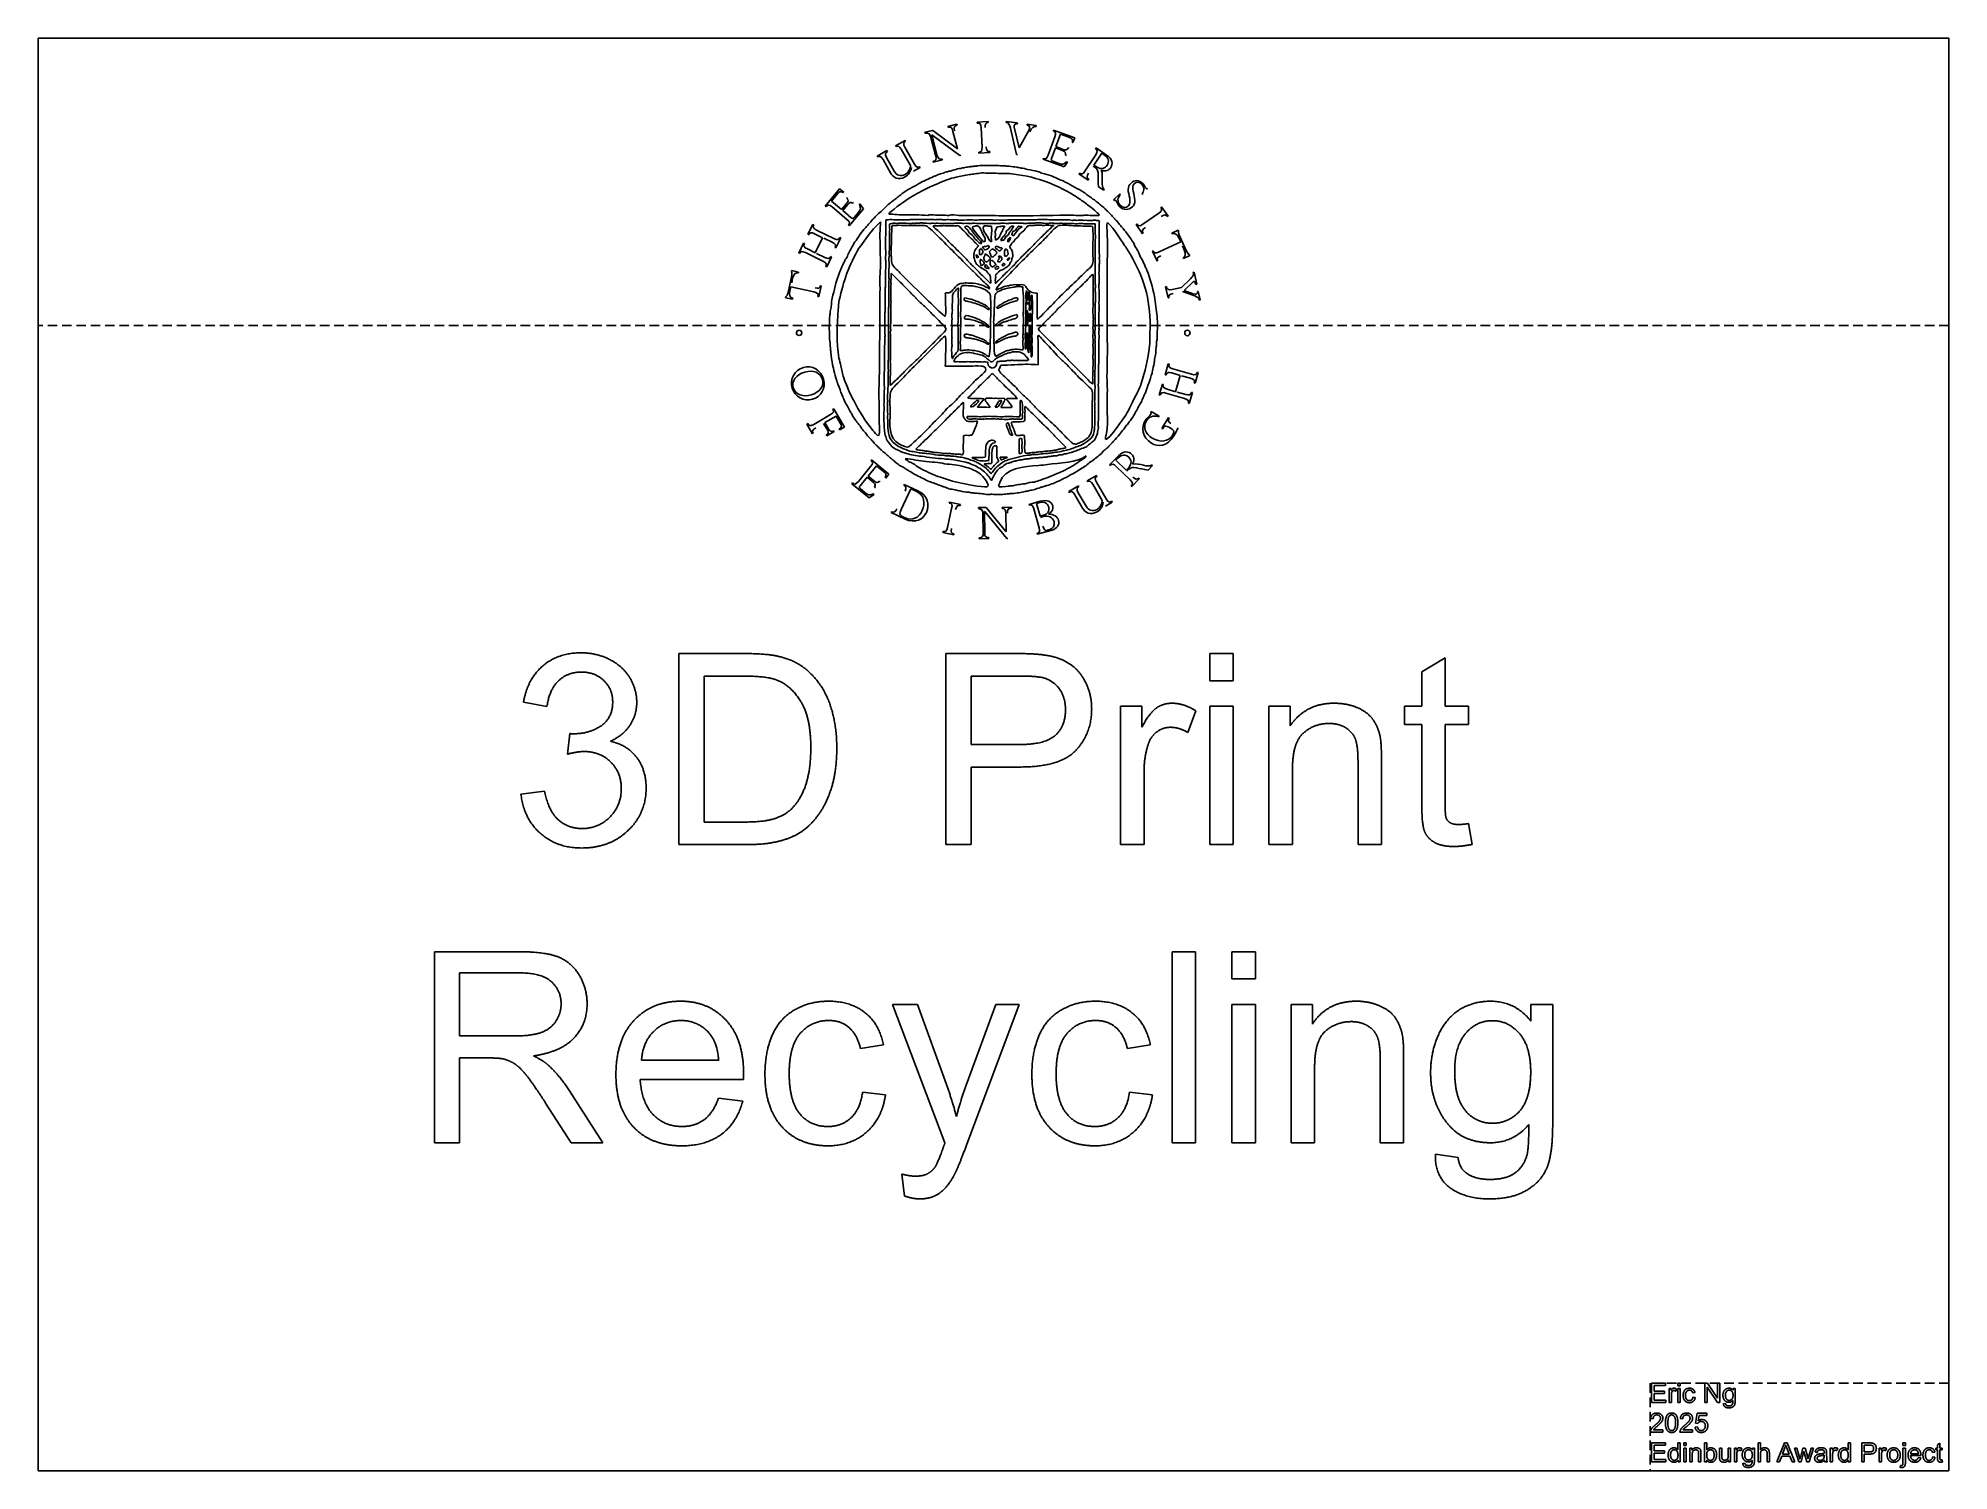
# Model space of a CAD drawing. Header units: millimetres. Extents: x -50 to 50, y -35 to 40.
import ezdxf

# ---------------------------------------------------------------- set-up
doc = ezdxf.new("R2010")
doc.units = ezdxf.units.MM
doc.linetypes.add('DASHED', pattern=[0.75, 0.5, -0.25])
doc.layers.get('0').update_dxf_attribs({"linetype": 'CONTINUOUS'})

msp = doc.modelspace()

# ---------------------------------------------------------------- linework, layer by layer
for p, q in [((-3.61, 35.04), (-3.2, 35.14)), ((-3.6, 34.99), (-3.61, 35.04)), ((-3.2, 35.14), (-1.91, 34.17)), ((-2.41, 35.35), (-1.93, 35.47)), ((-2.39, 35.3), (-2.41, 35.35)), ((-1.9, 34.17), (-2.14, 35.09)), ((-1.93, 35.47), (-1.92, 35.42)), ((-0.87, 35.57), (-0.29, 35.6)), ((-0.87, 35.52), (-0.87, 35.57)), ((-0.62, 34.26), (-0.67, 35.28)), ((-0.29, 35.6), (-0.29, 35.55)), ((0.64, 35.56), (0.64, 35.61)), ((0.64, 35.61), (1.23, 35.53)), ((1.19, 33.87), (0.87, 35.25)), ((1.07, 35.31), (1.33, 34.22)), ((1.23, 35.53), (1.22, 35.48)), ((1.33, 34.22), (1.84, 35.17)), ((1.75, 35.41), (1.75, 35.46)), ((1.75, 35.46), (2.22, 35.4)), ((2.22, 35.4), (2.21, 35.35)), ((3.12, 35.11), (3.13, 35.15)), ((3.13, 35.15), (4.24, 34.75)), ((-6.11, 33.79), (-5.6, 34.08)), ((-5.6, 34.08), (-5.57, 34.03)), ((-5.15, 34.33), (-4.65, 34.61)), ((-5.12, 34.29), (-5.15, 34.33)), ((-4.36, 33.3), (-4.85, 34.15)), ((-4.66, 34.26), (-4.16, 33.37)), ((-4.65, 34.61), (-4.62, 34.57)), ((-3.05, 33.84), (-3.29, 34.76)), ((-1.78, 33.83), (-3.24, 34.91)), ((-3.24, 34.91), (-3.24, 34.91)), ((-3.24, 34.91), (-2.96, 33.81)), ((-1.91, 34.17), (-1.9, 34.17)), ((-0.21, 34.03), (-0.21, 33.98)), ((2.85, 33.85), (3.2, 34.8)), ((3.22, 34.22), (3.02, 33.67)), ((3.6, 34.08), (3.22, 34.22)), ((3.48, 34.94), (3.24, 34.29)), ((3.24, 34.29), (3.67, 34.13)), ((3.92, 34.78), (3.48, 34.94)), ((3.89, 34.22), (3.94, 34.21)), ((4.14, 34.5), (4.11, 34.51)), ((4.24, 34.75), (4.14, 34.5)), ((5.35, 34.22), (5.32, 34.18)), ((5.9, 33.85), (5.35, 34.22)), ((-6.09, 33.75), (-6.11, 33.79)), ((-5.41, 32.92), (-5.8, 33.61)), ((-5.61, 33.72), (-5.21, 33)), ((-3.85, 33.2), (-4.2, 33)), ((-3.87, 33.24), (-3.85, 33.2)), ((-3.17, 33.47), (-3.18, 33.52)), ((-2.69, 33.6), (-3.17, 33.47)), ((-2.7, 33.64), (-2.69, 33.6)), ((-1.73, 33.84), (-1.78, 33.83)), ((-0.79, 33.95), (-0.79, 34)), ((-0.21, 33.98), (-0.79, 33.95)), ((1.24, 33.87), (1.19, 33.87)), ((2.58, 33.63), (2.59, 33.67)), ((3.68, 33.23), (2.58, 33.63)), ((3.09, 33.52), (3.36, 33.43)), ((3.85, 33.48), (3.68, 33.23)), ((3.8, 33.84), (3.75, 33.85)), ((3.8, 33.5), (3.85, 33.48)), ((5.34, 33.86), (4.77, 33.01)), ((5.2, 33.27), (5.31, 33.2)), ((5.24, 33.32), (5.65, 33.94)), ((5.4, 33.22), (5.24, 33.32)), ((5.65, 33.94), (5.79, 33.85)), ((-8.82, 31.18), (-8.07, 32.08)), ((-8.07, 32.08), (-7.86, 31.91)), ((4.48, 32.9), (4.45, 32.86)), ((4.45, 32.86), (4.94, 32.54)), ((4.94, 32.54), (4.97, 32.58)), ((5.47, 32.19), (5.75, 32.01)), ((5.75, 32.01), (5.77, 32.05)), ((8.03, 32.09), (8.06, 32.06)), ((-8.78, 31.15), (-8.82, 31.18)), ((-8.2, 31.8), (-8.5, 31.44)), ((-8.5, 31.44), (-7.97, 31)), ((-7.69, 30.48), (-8.47, 31.13)), ((-7.97, 31), (-7.68, 31.35)), ((-7.65, 31.26), (-7.91, 30.95)), ((-7.86, 31.91), (-7.88, 31.89)), ((-7.69, 31.58), (-7.66, 31.62)), ((-6.82, 31.04), (-7.57, 30.14)), ((-7.35, 31.37), (-7.39, 31.33)), ((-7.04, 31.26), (-7.01, 31.3)), ((-7.01, 31.3), (-6.82, 31.04)), ((6.27, 31.5), (6.59, 31.81)), ((6.31, 31.47), (6.27, 31.5)), ((6.59, 31.81), (6.62, 31.78)), ((7.79, 31.79), (7.76, 31.83)), ((8.74, 31.11), (8.78, 31.13)), ((8.78, 31.13), (9.12, 30.65)), ((-9.73, 29.7), (-9.47, 30.22)), ((-9.47, 30.22), (-9.43, 30.2)), ((-7.91, 30.95), (-7.46, 30.57)), ((-7.57, 30.14), (-7.61, 30.18)), ((-7.3, 30.59), (-7.12, 30.81)), ((-1.13, 30.05), (-1.13, 30.05)), ((0.56, 30.12), (0.56, 30.1)), ((1.46, 30.11), (1.46, 30.08)), ((3.11, 30.18), (3.11, 30.17)), ((3.11, 30.17), (3.12, 30.17)), ((5.31, 30.24), (5.3, 30.24)), ((7.45, 30.21), (7.49, 30.24)), ((7.78, 29.73), (7.45, 30.21)), ((7.8, 30.23), (8.64, 30.81)), ((9.12, 30.65), (9.08, 30.63)), ((-10.21, 28.71), (-9.96, 29.23)), ((-9.96, 29.23), (-9.91, 29.21)), ((-9.69, 29.68), (-9.73, 29.7)), ((-8.96, 29.52), (-9.38, 29.73)), ((-9.35, 28.73), (-8.96, 29.52)), ((-9.28, 29.92), (-8.37, 29.48)), ((-8.46, 29.28), (-8.89, 29.49)), ((-8.27, 28.99), (-8.31, 29.01)), ((-8.01, 29.51), (-8.27, 28.99)), ((-8.06, 29.53), (-8.01, 29.51)), ((-0.59, 29.01), (-0.59, 29.03)), ((-0.13, 29.3), (-0.13, 29.3)), ((-0.13, 29.3), (-0.13, 29.3)), ((0.09, 29.4), (0.09, 29.41)), ((0.13, 29.07), (0.13, 29.08)), ((0.39, 29.38), (0.37, 29.38)), ((0.76, 29.31), (0.74, 29.31)), ((0.76, 29.31), (0.76, 29.31)), ((7.82, 29.76), (7.78, 29.73)), ((8.65, 28.78), (9.78, 29.3)), ((9.31, 29.76), (9.65, 29.91)), ((9.33, 29.72), (9.31, 29.76)), ((9.65, 29.91), (9.67, 29.87)), ((9.78, 29.3), (9.68, 29.51)), ((9.72, 29.62), (10.07, 28.85)), ((9.97, 28.88), (9.87, 29.1)), ((-10.17, 28.69), (-10.21, 28.71)), ((-8.95, 28.29), (-9.86, 28.74)), ((-9.76, 28.93), (-9.35, 28.73)), ((-9.28, 28.69), (-8.85, 28.49)), ((-8.75, 27.99), (-8.8, 28.01)), ((-8.5, 28.52), (-8.75, 27.99)), ((-8.54, 28.54), (-8.5, 28.52)), ((-0.69, 28.94), (-0.69, 28.95)), ((-0.1, 28.92), (-0.1, 28.93)), ((0.81, 28.47), (0.82, 28.47)), ((8.3, 28.82), (8.34, 28.84)), ((8.54, 28.3), (8.3, 28.82)), ((8.58, 28.32), (8.54, 28.3)), ((9.92, 28.44), (9.91, 28.47)), ((10.26, 28.59), (9.92, 28.44)), ((10.23, 28.64), (10.26, 28.59)), ((-10.77, 26.65), (-10.59, 27.48)), ((-10.59, 27.75), (-10.58, 27.8)), ((-10.58, 27.8), (-10.22, 27.72)), ((-10.53, 27.4), (-10.58, 27.16)), ((-10.22, 27.72), (-10.22, 27.69)), ((-9.08, 27.01), (-9.03, 27)), ((-0.25, 27.91), (-0.25, 27.91)), ((0.08, 27.14), (0.07, 27.14)), ((0.08, 27.13), (0.08, 27.14)), ((0.09, 27.13), (0.08, 27.13)), ((0.09, 27.14), (0.09, 27.13)), ((9.83, 26.92), (10.29, 27.37)), ((10.39, 27.18), (9.97, 26.76)), ((10.44, 27.7), (10.49, 27.71)), ((10.49, 27.71), (10.62, 27.09)), ((10.62, 27.09), (10.57, 27.08)), ((-10.9, 26.38), (-10.89, 26.43)), ((-10.53, 26.3), (-10.9, 26.38)), ((-10.63, 26.95), (-10.68, 26.72)), ((-9.42, 26.68), (-10.63, 26.95)), ((-10.52, 26.35), (-10.53, 26.3)), ((-9.16, 26.43), (-9.21, 26.45)), ((-9.03, 27), (-9.16, 26.43)), ((-1.86, 26.88), (-1.86, 26.89)), ((0.12, 26.79), (0.18, 26.79)), ((0.18, 26.79), (0.18, 26.81)), ((1.77, 26.23), (1.75, 26.23)), ((1.82, 26.67), (1.81, 26.67)), ((1.82, 26.67), (1.82, 26.67)), ((1.99, 26.51), (1.97, 26.51)), ((1.99, 26.51), (1.99, 26.51)), ((8.99, 26.95), (9.04, 26.96)), ((9.12, 26.37), (8.99, 26.95)), ((9.16, 26.38), (9.12, 26.37)), ((9.33, 26.81), (9.83, 26.92)), ((10.52, 26.47), (9.88, 26.71)), ((9.97, 26.76), (10.43, 26.59)), ((10.66, 26.7), (10.7, 26.71)), ((10.7, 26.71), (10.8, 26.27)), ((10.8, 26.27), (10.75, 26.26)), ((-2.57, 25.42), (-2.54, 25.42)), ((-1.45, 25.44), (-1.45, 25.44)), ((0.17, 25.83), (0.16, 25.83)), ((1.16, 25.49), (1.16, 25.5)), ((1.89, 25.12), (1.88, 25.12)), ((2.28, 25.26), (2.3, 25.26)), ((-2.56, 24.38), (-2.56, 24.36)), ((-1.47, 24.47), (-1.47, 24.48)), ((1.88, 24.95), (1.89, 24.95)), ((-2.18, 23.19), (-2.19, 23.19)), ((-2.17, 23.2), (-2.18, 23.2)), ((-2.18, 23.2), (-2.18, 23.19)), ((-0.27, 23.29), (-0.27, 23.3)), ((1.66, 23.7), (1.66, 23.69)), ((1.66, 23.69), (1.67, 23.69)), ((1.67, 23.69), (1.67, 23.7)), ((1.67, 23.7), (1.68, 23.7)), ((1.81, 23.11), (1.8, 23.11)), ((1.95, 23.28), (1.98, 23.28)), ((8.97, 22.35), (9.13, 22.91)), ((9.02, 22.34), (8.97, 22.35)), ((9.13, 22.91), (9.18, 22.9)), ((9.76, 22.31), (9.31, 22.44)), ((9.37, 22.65), (10.35, 22.37)), ((9.51, 21.46), (9.76, 22.31)), ((10.29, 22.16), (9.83, 22.29)), ((10.69, 22.46), (10.53, 21.9)), ((10.65, 22.47), (10.69, 22.46)), ((-5.39, 21.8), (-5.4, 21.8)), ((8.66, 21.29), (8.83, 21.86)), ((8.71, 21.28), (8.66, 21.29)), ((8.83, 21.86), (8.87, 21.84)), ((9.98, 21.1), (9.01, 21.39)), ((9.07, 21.59), (9.51, 21.46)), ((9.59, 21.44), (10.04, 21.31)), ((10.39, 21.41), (10.23, 20.84)), ((10.34, 21.42), (10.39, 21.41)), ((10.53, 21.9), (10.49, 21.92)), ((-9.43, 19.75), (-8.55, 20.26)), ((-8.25, 20.18), (-8.84, 19.84)), ((-8.42, 20.54), (-8.37, 20.57)), ((-8.37, 20.57), (-7.82, 19.6)), ((-8.04, 19.82), (-8.25, 20.18)), ((-0.9, 20.99), (-0.79, 20.99)), ((-0.86, 20.65), (-0.86, 20.67)), ((0.07, 20.65), (0.07, 20.65)), ((0.07, 20.65), (0.07, 20.65)), ((0.3, 20.98), (0.3, 20.98)), ((0.39, 20.65), (0.38, 20.65)), ((1.48, 20.04), (1.48, 20.02)), ((1.48, 20.02), (1.48, 20.02)), ((8.21, 20.39), (8.24, 20.43)), ((8.24, 20.43), (8.65, 20.18)), ((8.65, 20.18), (8.63, 20.14)), ((8.8, 19.54), (9.14, 20.1)), ((9.14, 20.1), (9.18, 20.08)), ((10.23, 20.84), (10.18, 20.86)), ((-9.79, 19.76), (-9.74, 19.79)), ((-9.5, 19.25), (-9.79, 19.76)), ((-9.45, 19.28), (-9.5, 19.25)), ((-8.69, 19.43), (-8.91, 19.8)), ((-8.84, 19.84), (-8.63, 19.48)), ((-8.74, 19.15), (-8.77, 19.19)), ((-8.35, 19.37), (-8.74, 19.15)), ((-8.37, 19.41), (-8.35, 19.37)), ((-8.07, 19.46), (-8.09, 19.49)), ((-7.82, 19.6), (-8.07, 19.46)), ((-6.02, 19.16), (-6.02, 19.17)), ((8.84, 19.52), (8.8, 19.54)), ((8.87, 19.57), (8.84, 19.52)), ((9.34, 19.49), (9.19, 19.58)), ((-4.07, 18.44), (-4.07, 18.45)), ((-4.06, 18.44), (-4.07, 18.44)), ((-1.64, 18.16), (-1.64, 18.15)), ((-1.14, 17.99), (-1.14, 18)), ((-1.14, 18), (-1.13, 18)), ((0.7, 18.03), (0.7, 18.01)), ((6.53, 18.11), (6.06, 17.63)), ((-7.09, 16.76), (-6.45, 17.54)), ((-6.14, 17.58), (-6.58, 17.04)), ((-6.58, 17.04), (-6.23, 16.76)), ((-6.43, 17.86), (-6.4, 17.9)), ((-6.4, 17.9), (-5.49, 17.15)), ((-5.78, 17.28), (-6.14, 17.58)), ((-5.49, 17.15), (-5.66, 16.94)), ((-1.13, 17.99), (-1.14, 17.99)), ((-0.5, 17.66), (-0.5, 17.67)), ((-0.5, 17.67), (-0.49, 17.67)), ((-0.49, 17.66), (-0.5, 17.66)), ((-0.49, 17.65), (-0.49, 17.66)), ((-0.26, 17.85), (-0.26, 17.85)), ((-0.15, 17.38), (-0.16, 17.38)), ((4.88, 16.79), (5.37, 17.08)), ((5.37, 17.08), (5.4, 17.04)), ((6.06, 17.63), (6.1, 17.6)), ((6.39, 17.87), (6.51, 17.99)), ((6.92, 17.35), (6.39, 17.87)), ((6.41, 17.55), (7.13, 16.84)), ((7.06, 17.49), (6.92, 17.35)), ((6.96, 17.3), (7.06, 17.4)), ((8.07, 17.36), (8.31, 17.59)), ((8.31, 17.59), (8.27, 17.63)), ((-7.43, 16.64), (-7.4, 16.68)), ((-6.52, 15.9), (-7.43, 16.64)), ((-6.63, 16.98), (-7, 16.53)), ((-6.98, 16.37), (-6.76, 16.19)), ((-6.32, 16.73), (-6.63, 16.98)), ((-6.27, 16.08), (-6.52, 15.9)), ((-6.31, 16.12), (-6.27, 16.08)), ((-6.2, 16.43), (-6.24, 16.46)), ((-5.99, 16.77), (-5.96, 16.74)), ((-5.66, 16.94), (-5.69, 16.96)), ((-4.85, 15.29), (-4.35, 16.38)), ((-4.69, 16.6), (-4.71, 16.56)), ((-4.01, 16.29), (-4.69, 16.6)), ((-4.35, 16.38), (-4.07, 16.25)), ((-0.81, 16.13), (-0.69, 16.13)), ((-0.13, 16.81), (-0.13, 16.82)), ((-0.12, 16.81), (-0.13, 16.81)), ((3.92, 16.23), (4.43, 16.53)), ((3.95, 16.19), (3.92, 16.23)), ((4.64, 15.37), (4.24, 16.06)), ((4.42, 16.17), (4.83, 15.46)), ((4.43, 16.53), (4.45, 16.49)), ((4.9, 16.75), (4.88, 16.79)), ((5.67, 15.77), (5.18, 16.61)), ((5.37, 16.72), (5.88, 15.85)), ((7.18, 16.52), (7.22, 16.49)), ((7.22, 16.49), (7.63, 16.91)), ((7.63, 16.91), (7.6, 16.94)), ((-5.35, 15.17), (-5.37, 15.13)), ((-5.37, 15.13), (-4.67, 14.8)), ((-2.42, 14.35), (-2.21, 15.34)), ((-2.33, 15.63), (-2.32, 15.68)), ((-2.32, 15.68), (-1.75, 15.55)), ((-1.75, 15.55), (-1.76, 15.5)), ((-0.81, 15.34), (-0.81, 15.39)), ((-0.81, 15.39), (-0.4, 15.39)), ((-0.56, 14.09), (-0.57, 15.04)), ((-0.48, 15.18), (-0.49, 15.18)), ((-0.49, 15.18), (-0.48, 14.04)), ((0.68, 13.78), (-0.48, 15.18)), ((-0.4, 15.39), (0.63, 14.14)), ((0.43, 15.4), (0.92, 15.41)), ((0.43, 15.35), (0.43, 15.4)), ((0.64, 14.14), (0.63, 15.09)), ((0.92, 15.41), (0.92, 15.36)), ((2.43, 15.72), (1.84, 15.56)), ((1.84, 15.56), (1.85, 15.52)), ((2.1, 15.32), (2.37, 14.34)), ((2.24, 15.61), (2.4, 15.65)), ((2.43, 14.94), (2.24, 15.61)), ((2.87, 15.04), (2.86, 15.05)), ((6.19, 15.68), (5.85, 15.47)), ((6.17, 15.72), (6.19, 15.68)), ((-4.64, 14.86), (-4.79, 14.93)), ((-2.67, 14.09), (-2.66, 14.14)), ((-2.1, 13.96), (-2.67, 14.09)), ((-2.09, 14.01), (-2.1, 13.96)), ((0.63, 14.14), (0.64, 14.14)), ((2.26, 14.04), (2.27, 14)), ((2.27, 14), (2.99, 14.19)), ((2.59, 14.99), (2.43, 14.94)), ((2.44, 14.88), (2.59, 14.92)), ((2.93, 14.24), (2.8, 14.21)), ((-0.76, 13.76), (-0.76, 13.81)), ((-0.26, 13.77), (-0.76, 13.76)), ((-0.26, 13.82), (-0.26, 13.77)), ((0.73, 13.78), (0.68, 13.78)), ((-16.48, -2.25), (-16.48, 7.75)), ((-16.48, 7.75), (-13.04, 7.75)), ((-2.51, -2.25), (-2.51, 7.75)), ((-2.51, 7.75), (1.26, 7.75)), ((11.31, 6.33), (11.31, 7.75)), ((11.31, 7.75), (12.53, 7.75)), ((12.53, 7.75), (12.53, 6.33)), ((22.4, 6.79), (23.62, 7.52)), ((23.62, 7.52), (23.62, 4.99)), ((-13.06, 6.57), (-15.16, 6.57)), ((-15.16, 6.57), (-15.16, -1.07)), ((1.37, 6.57), (-1.19, 6.57)), ((-1.19, 6.57), (-1.19, 2.99)), ((12.53, 6.33), (11.31, 6.33)), ((22.4, 4.99), (22.4, 6.79)), ((-23.39, 4.98), (-24.62, 5.2)), ((6.63, -2.25), (6.63, 4.99)), ((6.63, 4.99), (7.74, 4.99)), ((7.74, 4.99), (7.74, 3.89)), ((10.57, 4.76), (10.15, 3.62)), ((11.31, -2.25), (11.31, 4.99)), ((11.31, 4.99), (12.53, 4.99)), ((12.53, 4.99), (12.53, -2.25)), ((14.4, -2.25), (14.4, 4.99)), ((14.4, 4.99), (15.51, 4.99)), ((15.51, 4.99), (15.51, 3.96)), ((21.5, 4.04), (21.5, 4.99)), ((21.5, 4.99), (22.4, 4.99)), ((22.4, 4.04), (21.5, 4.04)), ((22.4, -0.13), (22.4, 4.04)), ((23.62, 4.99), (24.85, 4.99)), ((24.85, 4.04), (23.62, 4.04)), ((23.62, 4.04), (23.62, -0.2)), ((24.85, 4.99), (24.85, 4.04)), ((-22.32, 2.48), (-22.19, 3.56)), ((-1.19, 2.99), (1.39, 2.99)), ((19.06, -2.25), (19.06, 2.15)), ((20.29, 2.2), (20.29, -2.25)), ((1.37, 1.81), (-1.19, 1.81)), ((-1.19, 1.81), (-1.19, -2.25)), ((7.86, 1.54), (7.86, -2.25)), ((15.63, 1.7), (15.63, -2.25)), ((-24.75, 0.39), (-23.52, 0.55)), ((-15.16, -1.07), (-13.03, -1.07)), ((24.85, -1.15), (25.03, -2.24)), ((-12.88, -2.25), (-16.48, -2.25)), ((-1.19, -2.25), (-2.51, -2.25)), ((7.86, -2.25), (6.63, -2.25)), ((12.53, -2.25), (11.31, -2.25)), ((15.63, -2.25), (14.4, -2.25)), ((20.29, -2.25), (19.06, -2.25)), ((-29.28, -17.86), (-29.28, -7.86)), ((-29.28, -7.86), (-24.85, -7.86)), ((9.33, -17.86), (9.33, -7.86)), ((9.33, -7.86), (10.55, -7.86)), ((10.55, -7.86), (10.55, -17.86)), ((12.46, -9.27), (12.46, -7.86)), ((12.46, -7.86), (13.69, -7.86)), ((13.69, -7.86), (13.69, -9.27)), ((-24.79, -8.97), (-27.96, -8.97)), ((-27.96, -8.97), (-27.96, -12.27)), ((13.69, -9.27), (12.46, -9.27)), ((-2.56, -17.87), (-5.31, -10.62)), ((-5.31, -10.62), (-3.99, -10.62)), ((-3.99, -10.62), (-2.48, -14.81)), ((-1.45, -14.84), (0.1, -10.62)), ((1.33, -10.62), (-1.43, -17.98)), ((0.1, -10.62), (1.33, -10.62)), ((12.46, -17.86), (12.46, -10.62)), ((12.46, -10.62), (13.69, -10.62)), ((13.69, -10.62), (13.69, -17.86)), ((15.56, -17.86), (15.56, -10.62)), ((15.56, -10.62), (16.67, -10.62)), ((16.67, -10.62), (16.67, -11.65)), ((28.11, -11.49), (28.11, -10.62)), ((28.11, -10.62), (29.25, -10.62)), ((29.25, -10.62), (29.25, -16.88)), ((-27.96, -12.27), (-25.11, -12.27)), ((-5.78, -12.74), (-6.98, -12.93)), ((8.19, -12.74), (6.99, -12.93)), ((-26.42, -13.42), (-27.96, -13.42)), ((-27.96, -13.42), (-27.96, -17.86)), ((-18.44, -13.54), (-14.4, -13.54)), ((16.79, -13.9), (16.79, -17.86)), ((20.22, -17.86), (20.22, -13.45)), ((21.45, -13.41), (21.45, -17.86)), ((-13.11, -14.55), (-18.51, -14.55)), ((-22.13, -17.86), (-23.46, -15.78)), ((-22.21, -15.14), (-20.47, -17.86)), ((-14.41, -15.53), (-13.14, -15.68)), ((-6.87, -15.21), (-5.67, -15.36)), ((7.1, -15.21), (8.3, -15.36)), ((-27.96, -17.86), (-29.28, -17.86)), ((-20.47, -17.86), (-22.13, -17.86)), ((10.55, -17.86), (9.33, -17.86)), ((13.69, -17.86), (12.46, -17.86)), ((16.79, -17.86), (15.56, -17.86)), ((21.45, -17.86), (20.22, -17.86)), ((23.11, -18.46), (24.3, -18.64)), ((-4.67, -20.65), (-4.81, -19.5)), ((34.43, -31.45), (34.43, -30.45)), ((34.43, -30.45), (35.15, -30.45)), ((35.15, -30.57), (34.56, -30.57)), ((34.56, -30.57), (34.56, -30.87)), ((34.56, -30.87), (35.11, -30.87)), ((35.11, -30.99), (34.56, -30.99)), ((34.56, -30.99), (34.56, -31.33)), ((35.11, -30.87), (35.11, -30.99)), ((35.15, -30.45), (35.15, -30.57)), ((35.34, -31.45), (35.34, -30.72)), ((35.34, -30.72), (35.45, -30.72)), ((35.45, -30.72), (35.45, -30.83)), ((35.73, -30.75), (35.69, -30.86)), ((35.8, -30.59), (35.8, -30.45)), ((35.8, -30.45), (35.93, -30.45)), ((35.93, -30.59), (35.8, -30.59)), ((35.8, -31.45), (35.8, -30.72)), ((35.8, -30.72), (35.93, -30.72)), ((35.93, -30.45), (35.93, -30.59)), ((35.93, -30.72), (35.93, -31.45)), ((36.7, -30.94), (36.58, -30.96)), ((37.22, -31.45), (37.22, -30.45)), ((37.22, -30.45), (37.35, -30.45)), ((37.87, -31.45), (37.34, -30.66)), ((37.34, -30.66), (37.34, -31.45)), ((37.35, -30.45), (37.88, -31.23)), ((37.88, -31.23), (37.88, -30.45)), ((37.88, -30.45), (38, -30.45)), ((38, -30.45), (38, -31.45)), ((38.69, -30.81), (38.69, -30.72)), ((38.69, -30.72), (38.8, -30.72)), ((38.8, -30.72), (38.8, -31.35)), ((35.17, -31.45), (34.43, -31.45)), ((34.56, -31.33), (35.17, -31.33)), ((35.17, -31.33), (35.17, -31.45)), ((35.46, -31.45), (35.34, -31.45)), ((35.46, -31.07), (35.46, -31.45)), ((35.93, -31.45), (35.8, -31.45)), ((36.59, -31.18), (36.71, -31.2)), ((37.34, -31.45), (37.22, -31.45)), ((38, -31.45), (37.87, -31.45)), ((38.19, -31.51), (38.31, -31.53)), ((34.51, -32.31), (34.38, -32.29)), ((34.53, -32.89), (35.02, -32.89)), ((35.02, -32.89), (35.02, -33.01)), ((36.06, -32.31), (35.93, -32.29)), ((36.08, -32.89), (36.57, -32.89)), ((36.57, -32.89), (36.57, -33.01)), ((36.7, -32.75), (36.83, -32.74)), ((36.73, -32.54), (36.82, -32.02)), ((36.84, -32.55), (36.73, -32.54)), ((36.82, -32.02), (37.32, -32.02)), ((36.92, -32.14), (36.87, -32.41)), ((37.32, -32.14), (36.92, -32.14)), ((37.32, -32.02), (37.32, -32.14)), ((35.02, -33.01), (34.36, -33.01)), ((34.43, -34.57), (34.43, -33.57)), ((34.43, -33.57), (35.15, -33.57)), ((35.15, -33.69), (34.56, -33.69)), ((34.56, -33.69), (34.56, -33.99)), ((34.56, -33.99), (35.11, -33.99)), ((35.11, -33.99), (35.11, -34.11)), ((35.15, -33.57), (35.15, -33.69)), ((35.8, -33.93), (35.8, -33.57)), ((35.8, -33.57), (35.92, -33.57)), ((36.57, -33.01), (35.91, -33.01)), ((35.92, -33.57), (35.92, -34.57)), ((36.12, -33.71), (36.12, -33.57)), ((36.12, -33.57), (36.24, -33.57)), ((36.24, -33.71), (36.12, -33.71)), ((36.12, -34.57), (36.12, -33.85)), ((36.12, -33.85), (36.24, -33.85)), ((36.24, -33.57), (36.24, -33.71)), ((36.24, -33.85), (36.24, -34.57)), ((36.43, -34.57), (36.43, -33.85)), ((36.43, -33.85), (36.54, -33.85)), ((36.54, -33.85), (36.54, -33.95)), ((37.2, -34.57), (37.2, -33.57)), ((37.2, -33.57), (37.32, -33.57)), ((37.32, -33.57), (37.32, -33.93)), ((37.98, -34.29), (37.98, -33.85)), ((37.98, -33.85), (38.1, -33.85)), ((38.1, -33.85), (38.1, -34.25)), ((38.44, -34.23), (38.44, -33.85)), ((38.44, -33.85), (38.56, -33.85)), ((38.56, -33.85), (38.56, -34.57)), ((38.76, -34.57), (38.76, -33.85)), ((38.76, -33.85), (38.87, -33.85)), ((38.87, -33.85), (38.87, -33.96)), ((39.15, -33.87), (39.11, -33.98)), ((39.7, -33.93), (39.7, -33.85)), ((39.7, -33.85), (39.81, -33.85)), ((39.81, -33.85), (39.81, -34.47)), ((40, -34.57), (40, -33.57)), ((40, -33.57), (40.12, -33.57)), ((40.12, -33.57), (40.12, -33.93)), ((40.99, -34.57), (41.38, -33.57)), ((41.39, -33.87), (41.28, -34.16)), ((41.38, -33.57), (41.52, -33.57)), ((41.52, -33.57), (41.93, -34.57)), ((41.62, -34.16), (41.52, -33.88)), ((42.13, -34.57), (41.91, -33.85)), ((41.91, -33.85), (42.03, -33.85)), ((42.03, -33.85), (42.15, -34.26)), ((42.23, -34.27), (42.34, -33.85)), ((42.34, -33.85), (42.47, -33.85)), ((42.47, -33.85), (42.58, -34.27)), ((42.66, -34.26), (42.78, -33.85)), ((42.9, -33.85), (42.67, -34.57)), ((42.78, -33.85), (42.9, -33.85)), ((43.78, -34.57), (43.78, -33.85)), ((43.78, -33.85), (43.89, -33.85)), ((43.89, -33.85), (43.89, -33.96)), ((44.17, -33.87), (44.13, -33.98)), ((44.71, -33.93), (44.71, -33.57)), ((44.71, -33.57), (44.83, -33.57)), ((44.83, -33.57), (44.83, -34.57)), ((45.43, -34.57), (45.43, -33.57)), ((45.43, -33.57), (45.8, -33.57)), ((45.81, -33.69), (45.56, -33.69)), ((45.56, -33.69), (45.56, -34.05)), ((46.34, -34.57), (46.34, -33.85)), ((46.34, -33.85), (46.45, -33.85)), ((46.45, -33.85), (46.45, -33.96)), ((46.73, -33.87), (46.69, -33.98)), ((47.58, -33.71), (47.58, -33.57)), ((47.58, -33.57), (47.71, -33.57)), ((47.71, -33.71), (47.58, -33.71)), ((47.58, -34.61), (47.58, -33.85)), ((47.58, -33.85), (47.71, -33.85)), ((47.71, -33.57), (47.71, -33.71)), ((47.71, -33.85), (47.71, -34.61)), ((49.3, -33.94), (49.3, -33.85)), ((49.3, -33.85), (49.39, -33.85)), ((49.39, -33.94), (49.3, -33.94)), ((49.39, -33.67), (49.51, -33.59)), ((49.39, -33.85), (49.39, -33.67)), ((49.39, -34.36), (49.39, -33.94)), ((49.51, -33.59), (49.51, -33.85)), ((49.51, -33.85), (49.64, -33.85)), ((49.64, -33.94), (49.51, -33.94)), ((49.51, -33.94), (49.51, -34.36)), ((49.64, -33.85), (49.64, -33.94)), ((35.17, -34.57), (34.43, -34.57)), ((35.11, -34.11), (34.56, -34.11)), ((34.56, -34.11), (34.56, -34.45)), ((34.56, -34.45), (35.17, -34.45)), ((35.17, -34.45), (35.17, -34.57)), ((35.81, -34.57), (35.81, -34.48)), ((35.92, -34.57), (35.81, -34.57)), ((36.24, -34.57), (36.12, -34.57)), ((36.55, -34.57), (36.43, -34.57)), ((36.55, -34.17), (36.55, -34.57)), ((36.89, -34.57), (36.89, -34.13)), ((37.01, -34.57), (36.89, -34.57)), ((37.01, -34.12), (37.01, -34.57)), ((37.32, -34.57), (37.2, -34.57)), ((37.32, -34.48), (37.32, -34.57)), ((38.45, -34.57), (38.45, -34.46)), ((38.56, -34.57), (38.45, -34.57)), ((38.88, -34.57), (38.76, -34.57)), ((38.88, -34.19), (38.88, -34.57)), ((39.2, -34.63), (39.32, -34.65)), ((40.12, -34.57), (40, -34.57)), ((40.12, -34.17), (40.12, -34.57)), ((40.47, -34.57), (40.47, -34.11)), ((40.59, -34.57), (40.47, -34.57)), ((40.59, -34.11), (40.59, -34.57)), ((41.13, -34.57), (40.99, -34.57)), ((41.24, -34.27), (41.13, -34.57)), ((41.66, -34.27), (41.24, -34.27)), ((41.28, -34.16), (41.62, -34.16)), ((41.78, -34.57), (41.66, -34.27)), ((41.93, -34.57), (41.78, -34.57)), ((42.26, -34.57), (42.13, -34.57)), ((42.15, -34.26), (42.19, -34.42)), ((42.4, -34.01), (42.26, -34.57)), ((42.43, -34.14), (42.4, -34.01)), ((42.55, -34.57), (42.43, -34.14)), ((42.67, -34.57), (42.55, -34.57)), ((42.58, -34.27), (42.61, -34.4)), ((42.61, -34.4), (42.66, -34.26)), ((43.1, -34.07), (42.98, -34.05)), ((43.46, -34.25), (43.46, -34.21)), ((43.63, -34.57), (43.5, -34.57)), ((43.59, -34.1), (43.59, -34.27)), ((43.9, -34.57), (43.78, -34.57)), ((43.9, -34.19), (43.9, -34.57)), ((44.71, -34.57), (44.71, -34.48)), ((44.83, -34.57), (44.71, -34.57)), ((45.56, -34.57), (45.43, -34.57)), ((45.56, -34.05), (45.82, -34.05)), ((45.81, -34.16), (45.56, -34.16)), ((45.56, -34.16), (45.56, -34.57)), ((46.46, -34.57), (46.34, -34.57)), ((46.46, -34.19), (46.46, -34.57)), ((47.43, -34.85), (47.45, -34.75)), ((48.52, -34.24), (47.98, -34.24)), ((47.99, -34.14), (48.39, -34.14)), ((48.39, -34.34), (48.52, -34.35)), ((49.25, -34.06), (49.13, -34.08)), ((49.14, -34.3), (49.26, -34.32)), ((49.64, -34.46), (49.66, -34.57))]:
    msp.add_line(p, q)
at = {"linetype": 'DASHED'}
for p, q in [((49.98, 24.92), (-50.02, 24.92)), ((-50.02, 24.92), (-50.02, -35.03)), ((49.98, -35.03), (49.98, 24.92)), ((49.98, -30.45), (34.36, -30.45)), ((34.36, -30.45), (34.36, -35.03)), ((49.98, -35.03), (49.98, -30.45)), ((-50.02, -35.03), (49.98, -35.03)), ((34.36, -35.03), (49.98, -35.03))]:
    msp.add_line(p, q, dxfattribs=at)
msp.add_lwpolyline([(-50.02, 39.97), (49.98, 39.97), (49.98, -35.03), (-50.02, -35.03)], close=True)
for points, degree in [([(-2.14, 35.09), (-2.19, 35.3), (-2.26, 35.33), (-2.39, 35.3)], 3), ([(-1.92, 35.42), (-2.07, 35.38), (-2.11, 35.31), (-2.06, 35.12)], 3), ([(-0.67, 35.28), (-0.68, 35.48), (-0.73, 35.53), (-0.87, 35.52)], 3), ([(-0.29, 35.55), (-0.42, 35.55), (-0.47, 35.48), (-0.46, 35.29)], 3), ([(0.87, 35.25), (0.82, 35.45), (0.79, 35.53), (0.64, 35.56)], 3), ([(1.22, 35.48), (1.11, 35.5), (1.04, 35.44), (1.07, 35.31)], 3), ([(1.84, 35.17), (1.9, 35.3), (1.89, 35.39), (1.75, 35.41)], 3), ([(2.21, 35.35), (2.09, 35.36), (1.99, 35.28), (1.88, 35.07)], 3), ([(3.2, 34.8), (3.27, 34.99), (3.25, 35.06), (3.12, 35.11)], 3), ([(-5.57, 34.03), (-5.69, 33.97), (-5.71, 33.9), (-5.61, 33.72)], 3), ([(-4.85, 34.15), (-4.94, 34.31), (-5.01, 34.35), (-5.12, 34.29)], 3), ([(-4.62, 34.57), (-4.74, 34.5), (-4.75, 34.43), (-4.66, 34.26)], 3), ([(-3.29, 34.76), (-3.33, 34.94), (-3.4, 35.02), (-3.6, 34.99)], 3), ([(-0.79, 34), (-0.66, 34), (-0.61, 34.06), (-0.62, 34.26)], 3), ([(-0.41, 34.27), (-0.4, 34.08), (-0.34, 34.02), (-0.21, 34.03)], 3), ([(3.75, 33.85), (3.77, 33.99), (3.75, 34.02), (3.6, 34.08)], 3), ([(3.67, 34.13), (3.77, 34.1), (3.82, 34.1), (3.89, 34.22)], 3), ([(4.11, 34.51), (4.14, 34.69), (4.09, 34.72), (3.92, 34.78)], 3), ([(5.32, 34.18), (5.43, 34.11), (5.45, 34.04), (5.34, 33.86)], 3), ([(-5.8, 33.61), (-5.91, 33.8), (-5.98, 33.81), (-6.09, 33.75)], 3), ([(-5.21, 33), (-5.09, 32.79), (-4.88, 32.7), (-4.64, 32.83)], 3), ([(-4.31, 33.2), (-4.36, 32.96), (-4.46, 32.81), (-4.65, 32.7)], 3), ([(-4.64, 32.83), (-4.47, 32.93), (-4.38, 33.09), (-4.36, 33.3)], 3), ([(-4.16, 33.37), (-4.06, 33.19), (-3.98, 33.18), (-3.87, 33.24)], 3), ([(-3.18, 33.52), (-3.05, 33.55), (-2.99, 33.61), (-3.05, 33.84)], 3), ([(-2.96, 33.81), (-2.92, 33.65), (-2.84, 33.61), (-2.7, 33.64)], 3), ([(-2.27, 33.01), (-2.33, 33.01), (-2.38, 33), (-2.42, 32.97)], 3), ([(-2.08, 33.07), (-2.14, 33.05), (-2.22, 33.04), (-2.27, 33.01)], 3), ([(-1.72, 33.15), (-1.85, 33.15), (-1.96, 33.1), (-2.08, 33.07)], 3), ([(-1.56, 33.18), (-1.61, 33.18), (-1.68, 33.17), (-1.72, 33.15)], 3), ([(-1.51, 33.19), (-1.53, 33.18), (-1.54, 33.18), (-1.56, 33.18)], 3), ([(-1.24, 33.23), (-1.33, 33.23), (-1.44, 33.22), (-1.51, 33.19)], 3), ([(-1.14, 33.25), (-1.18, 33.25), (-1.22, 33.25), (-1.24, 33.23)], 3), ([(-1.09, 33.25), (-1.1, 33.25), (-1.12, 33.25), (-1.14, 33.25)], 3), ([(-1, 33.26), (-1.03, 33.26), (-1.06, 33.26), (-1.09, 33.25)], 3), ([(-0.91, 33.27), (-0.94, 33.27), (-0.97, 33.26), (-1, 33.26)], 3), ([(-0.82, 33.29), (-0.85, 33.29), (-0.88, 33.28), (-0.91, 33.27)], 3), ([(-0.65, 33.3), (-0.71, 33.3), (-0.77, 33.29), (-0.82, 33.29)], 3), ([(-0.58, 33.31), (-0.61, 33.3), (-0.63, 33.3), (-0.65, 33.3)], 3), ([(-0.34, 33.31), (-0.42, 33.31), (-0.5, 33.31), (-0.58, 33.31)], 3), ([(-0.12, 33.31), (-0.18, 33.3), (-0.27, 33.31), (-0.34, 33.31)], 3), ([(0.35, 33.29), (0.2, 33.3), (0.04, 33.31), (-0.12, 33.31)], 3), ([(0.56, 33.29), (0.49, 33.29), (0.42, 33.29), (0.35, 33.29)], 3), ([(0.66, 33.27), (0.63, 33.28), (0.59, 33.28), (0.56, 33.29)], 3), ([(0.81, 33.27), (0.76, 33.27), (0.71, 33.27), (0.66, 33.27)], 3), ([(1.2, 33.21), (1.08, 33.23), (0.94, 33.25), (0.81, 33.27)], 3), ([(1.43, 33.17), (1.35, 33.19), (1.28, 33.2), (1.2, 33.21)], 3), ([(1.77, 33.1), (1.66, 33.12), (1.54, 33.16), (1.43, 33.17)], 3), ([(2.29, 32.98), (2.12, 33.03), (1.95, 33.06), (1.77, 33.1)], 3), ([(2.59, 33.67), (2.71, 33.63), (2.78, 33.65), (2.85, 33.85)], 3), ([(3.02, 33.67), (2.99, 33.59), (3.01, 33.56), (3.09, 33.52)], 3), ([(3.36, 33.43), (3.58, 33.34), (3.64, 33.33), (3.8, 33.5)], 3), ([(4.77, 33.01), (4.65, 32.83), (4.58, 32.83), (4.48, 32.9)], 3), ([(5.31, 33.2), (5.56, 33.03), (5.42, 32.67), (5.47, 32.19)], 3), ([(5.93, 33.32), (5.83, 33.16), (5.63, 33.06), (5.4, 33.22)], 3), ([(5.62, 33.05), (5.86, 32.97), (6.02, 33.05), (6.12, 33.2)], 3), ([(5.77, 32.05), (5.56, 32.21), (5.77, 32.72), (5.62, 33.05)], 3), ([(5.79, 33.85), (6, 33.71), (6.05, 33.5), (5.93, 33.32)], 3), ([(6.12, 33.2), (6.24, 33.38), (6.21, 33.65), (5.9, 33.85)], 3), ([(-4.65, 32.7), (-4.99, 32.51), (-5.27, 32.67), (-5.41, 32.92)], 3), ([(-4.04, 32.28), (-4.34, 32.13), (-4.63, 31.96), (-4.89, 31.75)], 3), ([(-2.92, 32.36), (-3.49, 32.13), (-4.02, 31.86), (-4.53, 31.53)], 3), ([(-3.91, 32.36), (-3.96, 32.33), (-4, 32.3), (-4.04, 32.28)], 3), ([(-3.16, 32.72), (-3.41, 32.61), (-3.67, 32.49), (-3.91, 32.36)], 3), ([(-3.01, 32.78), (-3.06, 32.76), (-3.11, 32.74), (-3.16, 32.72)], 3), ([(-2.79, 32.86), (-2.87, 32.86), (-2.94, 32.81), (-3.01, 32.78)], 3), ([(-1.98, 32.69), (-2.31, 32.63), (-2.62, 32.49), (-2.92, 32.36)], 3), ([(-2.65, 32.9), (-2.7, 32.88), (-2.75, 32.88), (-2.79, 32.86)], 3), ([(-2.42, 32.97), (-2.51, 32.97), (-2.58, 32.93), (-2.65, 32.9)], 3), ([(-1.28, 32.83), (-1.52, 32.78), (-1.75, 32.74), (-1.98, 32.69)], 3), ([(-0.98, 32.87), (-1.08, 32.85), (-1.18, 32.83), (-1.28, 32.83)], 3), ([(-0.64, 32.91), (-0.75, 32.89), (-0.87, 32.88), (-0.98, 32.87)], 3), ([(0.22, 32.89), (-0.05, 32.9), (-0.35, 32.91), (-0.64, 32.91)], 3), ([(0.8, 32.88), (0.61, 32.89), (0.42, 32.89), (0.22, 32.89)], 3), ([(4.21, 31.73), (3.15, 32.37), (2.12, 32.75), (0.8, 32.88)], 3), ([(2.52, 32.9), (2.45, 32.93), (2.37, 32.96), (2.29, 32.98)], 3), ([(3.01, 32.76), (2.85, 32.81), (2.69, 32.85), (2.52, 32.9)], 3), ([(3.16, 32.69), (3.11, 32.71), (3.06, 32.73), (3.01, 32.76)], 3), ([(3.26, 32.66), (3.22, 32.67), (3.19, 32.68), (3.16, 32.69)], 3), ([(3.38, 32.59), (3.34, 32.61), (3.3, 32.63), (3.26, 32.66)], 3), ([(3.63, 32.49), (3.55, 32.53), (3.46, 32.55), (3.38, 32.59)], 3), ([(3.93, 32.34), (3.83, 32.39), (3.73, 32.44), (3.63, 32.49)], 3), ([(4.1, 32.23), (4.05, 32.26), (3.99, 32.3), (3.93, 32.34)], 3), ([(4.58, 31.98), (4.43, 32.07), (4.26, 32.14), (4.1, 32.23)], 3), ([(4.97, 32.58), (4.86, 32.65), (4.85, 32.73), (4.96, 32.9)], 3), ([(7.03, 32.04), (7.03, 32.18), (7.09, 32.29), (7.18, 32.38)], 3), ([(7.04, 31.19), (7.24, 31.38), (7.03, 31.79), (7.03, 32.04)], 3), ([(7.18, 32.38), (7.36, 32.56), (7.6, 32.55), (7.79, 32.36)], 3), ([(7.36, 32.36), (7.15, 32.15), (7.38, 31.8), (7.38, 31.47)], 3), ([(7.74, 32.32), (7.62, 32.44), (7.47, 32.46), (7.36, 32.36)], 3), ([(7.76, 31.83), (7.91, 32.02), (7.86, 32.2), (7.74, 32.32)], 3), ([(7.79, 32.36), (7.91, 32.24), (7.92, 32.14), (7.97, 32.09)], 3), ([(7.97, 32.09), (7.98, 32.07), (7.99, 32.07), (8.03, 32.09)], 3), ([(-8.47, 31.13), (-8.62, 31.26), (-8.69, 31.26), (-8.78, 31.15)], 3), ([(-7.88, 31.89), (-8.04, 31.97), (-8.09, 31.94), (-8.2, 31.8)], 3), ([(-7.68, 31.35), (-7.61, 31.43), (-7.6, 31.48), (-7.69, 31.58)], 3), ([(-7.39, 31.33), (-7.51, 31.39), (-7.54, 31.38), (-7.65, 31.26)], 3), ([(-7.12, 30.81), (-6.97, 31), (-6.94, 31.05), (-7.04, 31.26)], 3), ([(-5.47, 31.31), (-5.62, 31.18), (-5.76, 31.04), (-5.9, 30.9)], 3), ([(-4.53, 31.53), (-4.65, 31.45), (-5.49, 30.85), (-5.49, 30.76)], 3), ([(-5.25, 31.47), (-5.32, 31.42), (-5.4, 31.37), (-5.47, 31.31)], 3), ([(-5.12, 31.58), (-5.16, 31.54), (-5.21, 31.51), (-5.25, 31.47)], 3), ([(-4.89, 31.75), (-4.97, 31.69), (-5.05, 31.64), (-5.12, 31.58)], 3), ([(4.72, 31.39), (4.55, 31.5), (4.38, 31.62), (4.21, 31.73)], 3), ([(4.72, 31.88), (4.67, 31.91), (4.63, 31.95), (4.58, 31.98)], 3), ([(4.82, 31.82), (4.79, 31.84), (4.76, 31.86), (4.72, 31.88)], 3), ([(4.97, 31.19), (4.89, 31.26), (4.8, 31.33), (4.72, 31.39)], 3), ([(4.96, 31.71), (4.91, 31.74), (4.87, 31.78), (4.82, 31.82)], 3), ([(5.15, 31.57), (5.09, 31.61), (5.02, 31.66), (4.96, 31.71)], 3), ([(5.35, 30.88), (5.24, 31.01), (5.11, 31.1), (4.97, 31.19)], 3), ([(5.31, 31.47), (5.26, 31.51), (5.2, 31.53), (5.15, 31.57)], 3), ([(5.53, 31.28), (5.45, 31.34), (5.38, 31.41), (5.31, 31.47)], 3), ([(5.75, 31.11), (5.67, 31.16), (5.6, 31.22), (5.53, 31.28)], 3), ([(5.9, 30.95), (5.85, 31), (5.8, 31.06), (5.75, 31.11)], 3), ([(6.39, 31.47), (6.37, 31.49), (6.35, 31.49), (6.31, 31.47)], 3), ([(6.59, 31.14), (6.47, 31.27), (6.43, 31.43), (6.39, 31.47)], 3), ([(6.62, 31.78), (6.41, 31.56), (6.51, 31.32), (6.61, 31.22)], 3), ([(7.25, 31.14), (7.07, 30.96), (6.77, 30.96), (6.59, 31.14)], 3), ([(6.61, 31.22), (6.75, 31.08), (6.92, 31.06), (7.04, 31.19)], 3), ([(7.38, 31.47), (7.38, 31.31), (7.33, 31.21), (7.25, 31.14)], 3), ([(8.64, 30.81), (8.8, 30.93), (8.82, 30.99), (8.74, 31.11)], 3), ([(-9.43, 30.2), (-9.49, 30.08), (-9.45, 30.01), (-9.28, 29.92)], 3), ([(-7.61, 30.18), (-7.53, 30.27), (-7.52, 30.34), (-7.69, 30.48)], 3), ([(-7.46, 30.57), (-7.4, 30.52), (-7.36, 30.52), (-7.3, 30.59)], 3), ([(-6.74, 30.02), (-6.83, 29.92), (-6.91, 29.82), (-6.99, 29.71)], 3), ([(-6.67, 30.1), (-6.69, 30.08), (-6.72, 30.05), (-6.74, 30.02)], 3), ([(-6.52, 30.26), (-6.58, 30.21), (-6.63, 30.16), (-6.67, 30.1)], 3), ([(-6.36, 30.46), (-6.42, 30.4), (-6.47, 30.32), (-6.52, 30.26)], 3), ([(-6.25, 30.57), (-6.28, 30.53), (-6.32, 30.5), (-6.36, 30.46)], 3), ([(-5.94, 30.35), (-6.06, 30.23), (-6.23, 30.06), (-6.34, 29.94)], 3), ([(-6.16, 30.67), (-6.19, 30.64), (-6.22, 30.6), (-6.25, 30.57)], 3), ([(-5.9, 30.9), (-5.99, 30.83), (-6.07, 30.75), (-6.16, 30.67)], 3), ([(-5.96, 29.52), (-5.97, 29.85), (-5.93, 30.17), (-5.94, 30.35)], 3), ([(-5.65, 30.24), (-5.65, 30.3), (-5.67, 30.39), (-5.65, 30.44)], 3), ([(-5.66, 30.03), (-5.66, 30.1), (-5.66, 30.17), (-5.65, 30.24)], 3), ([(-5.66, 29.7), (-5.66, 29.8), (-5.66, 29.92), (-5.66, 30.03)], 3), ([(-5.65, 30.44), (-5.65, 30.45), (-5.63, 30.45), (-5.62, 30.45)], 3), ([(-5.62, 30.45), (-5.51, 30.47), (-5.37, 30.48), (-5.26, 30.46)], 3), ([(-5.49, 30.76), (-5.36, 30.75), (-5.22, 30.74), (-5.08, 30.73)], 3), ([(-5.44, 30.25), (-5.48, 30.21), (-5.46, 30.01), (-5.45, 29.95)], 3), ([(-5.3, 30.27), (-5.34, 30.27), (-5.41, 30.28), (-5.44, 30.25)], 3), ([(-5.32, 30.14), (-5.36, 30.1), (-5.35, 29.35), (-5.36, 29.2)], 3), ([(-4.97, 30.18), (-5.07, 30.15), (-5.28, 30.19), (-5.32, 30.14)], 3), ([(-5.03, 30.27), (-5.1, 30.27), (-5.25, 30.29), (-5.3, 30.27)], 3), ([(-5.26, 30.46), (-5.11, 30.44), (-4.97, 30.47), (-4.82, 30.46)], 3), ([(-5.08, 30.73), (-4.75, 30.71), (-4.4, 30.72), (-4.07, 30.72)], 3), ([(-4.85, 30.28), (-4.91, 30.28), (-4.98, 30.29), (-5.03, 30.27)], 3), ([(-4.45, 30.16), (-4.62, 30.18), (-4.81, 30.15), (-4.97, 30.18)], 3), ([(-4.3, 30.27), (-4.47, 30.27), (-4.66, 30.28), (-4.85, 30.28)], 3), ([(-4.82, 30.46), (-4.69, 30.46), (-4.55, 30.46), (-4.42, 30.46)], 3), ([(-3.93, 30.16), (-4.11, 30.16), (-4.28, 30.16), (-4.45, 30.16)], 3), ([(-4.42, 30.46), (-4.34, 30.47), (-4.26, 30.47), (-4.18, 30.48)], 3), ([(-4.14, 30.27), (-4.18, 30.27), (-4.26, 30.29), (-4.3, 30.27)], 3), ([(-4.18, 30.48), (-4.03, 30.48), (-3.89, 30.47), (-3.75, 30.47)], 3), ([(-3.97, 30.28), (-4.02, 30.28), (-4.09, 30.29), (-4.14, 30.27)], 3), ([(-4.07, 30.72), (-3.87, 30.71), (-3.67, 30.7), (-3.46, 30.69)], 3), ([(-3.88, 30.29), (-3.91, 30.29), (-3.94, 30.29), (-3.97, 30.28)], 3), ([(-3.55, 30.14), (-3.63, 30.17), (-3.82, 30.17), (-3.93, 30.16)], 3), ([(-3.71, 30.29), (-3.76, 30.29), (-3.83, 30.31), (-3.88, 30.29)], 3), ([(-3.75, 30.47), (-3.57, 30.47), (-3.38, 30.47), (-3.2, 30.47)], 3), ([(-3.3, 30.27), (-3.44, 30.27), (-3.57, 30.28), (-3.71, 30.29)], 3), ([(-2.93, 29.6), (-3.08, 29.74), (-3.38, 30.07), (-3.55, 30.14)], 3), ([(-3.46, 30.69), (-3.38, 30.73), (-3.25, 30.71), (-3.16, 30.71)], 3), ([(-3.06, 30.27), (-3.12, 30.27), (-3.24, 30.29), (-3.3, 30.27)], 3), ([(-3.2, 30.47), (-3.14, 30.47), (-3.09, 30.47), (-3.04, 30.46)], 3), ([(-2.93, 29.9), (-3, 29.96), (-3.15, 30.05), (-3.18, 30.15)], 3), ([(-3.18, 30.15), (-3.07, 30.15), (-2.97, 30.15), (-2.86, 30.15)], 3), ([(-3.16, 30.71), (-2.88, 30.71), (-2.61, 30.69), (-2.35, 30.69)], 3), ([(-2.79, 30.26), (-2.86, 30.27), (-2.99, 30.29), (-3.06, 30.27)], 3), ([(-3.04, 30.46), (-2.97, 30.47), (-2.89, 30.47), (-2.81, 30.48)], 3), ([(-2.86, 30.15), (-2.79, 30.15), (-2.7, 30.14), (-2.63, 30.16)], 3), ([(-2.81, 30.48), (-2.75, 30.47), (-2.69, 30.46), (-2.63, 30.46)], 3), ([(-2.47, 30.26), (-2.58, 30.26), (-2.68, 30.26), (-2.79, 30.26)], 3), ([(-2.63, 30.46), (-2.54, 30.46), (-2.47, 30.47), (-2.39, 30.47)], 3), ([(-2.63, 30.16), (-2.57, 30.15), (-2.51, 30.15), (-2.46, 30.15)], 3), ([(-2.34, 30.27), (-2.38, 30.27), (-2.44, 30.28), (-2.47, 30.26)], 3), ([(-2.46, 30.15), (-2.41, 30.15), (-2.37, 30.15), (-2.32, 30.14)], 3), ([(-2.39, 30.47), (-2.26, 30.46), (-2.13, 30.46), (-2, 30.46)], 3), ([(-2.35, 30.69), (-2.21, 30.75), (-1.99, 30.7), (-1.84, 30.69)], 3), ([(-2.09, 30.27), (-2.17, 30.27), (-2.26, 30.27), (-2.34, 30.27)], 3), ([(-2.32, 30.14), (-2.26, 30.14), (-2.2, 30.14), (-2.13, 30.14)], 3), ([(-2.13, 30.14), (-2.11, 30.14), (-2.08, 30.13), (-2.05, 30.13)], 3), ([(-1.91, 30.28), (-1.96, 30.28), (-2.04, 30.29), (-2.09, 30.27)], 3), ([(-2.05, 30.13), (-1.99, 30.13), (-1.93, 30.17), (-1.87, 30.15)], 3), ([(-2, 30.46), (-1.94, 30.45), (-1.88, 30.45), (-1.82, 30.44)], 3), ([(-1.82, 30.28), (-1.85, 30.28), (-1.88, 30.29), (-1.91, 30.28)], 3), ([(-1.87, 30.15), (-1.8, 30.13), (-1.75, 30.05), (-1.7, 30)], 3), ([(-1.84, 30.69), (-1.39, 30.69), (-0.94, 30.69), (-0.49, 30.69)], 3), ([(-1.82, 30.44), (-1.65, 30.44), (-1.46, 30.45), (-1.29, 30.45)], 3), ([(-1.55, 30.27), (-1.64, 30.27), (-1.72, 30.28), (-1.82, 30.28)], 3), ([(-1.41, 30.27), (-1.46, 30.27), (-1.52, 30.28), (-1.55, 30.27)], 3), ([(-1.51, 30.06), (-1.51, 30.1), (-1.45, 30.12), (-1.43, 30.13)], 3), ([(-1.51, 30.05), (-1.51, 30.05), (-1.51, 30.06), (-1.51, 30.06)], 3), ([(-1.5, 30.04), (-1.5, 30.05), (-1.5, 30.05), (-1.51, 30.05)], 3), ([(-1.37, 29.91), (-1.41, 29.96), (-1.47, 29.99), (-1.5, 30.04)], 3), ([(-1.43, 30.13), (-1.37, 30.12), (-1.34, 30.1), (-1.3, 30.06)], 3), ([(-1.31, 30.27), (-1.34, 30.28), (-1.38, 30.29), (-1.41, 30.27)], 3), ([(-1.16, 30.27), (-1.21, 30.27), (-1.26, 30.27), (-1.31, 30.27)], 3), ([(-1.3, 30.06), (-1.24, 30.01), (-1.19, 29.94), (-1.14, 29.87)], 3), ([(-1.29, 30.45), (-1.17, 30.45), (-1.05, 30.45), (-0.94, 30.44)], 3), ([(-0.84, 30.26), (-0.92, 30.27), (-1.09, 30.3), (-1.16, 30.27)], 3), ([(-0.55, 29.33), (-0.59, 29.34), (-1.13, 30.01), (-1.13, 30.05)], 3), ([(-1.13, 30.06), (-1.12, 30.11), (-1, 30.11), (-0.95, 30.14)], 3), ([(-1.13, 30.06), (-1.13, 30.06), (-1.13, 30.06), (-1.13, 30.06)], 3), ([(-1.13, 30.05), (-1.13, 30.06), (-1.13, 30.06), (-1.13, 30.06)], 3), ([(-0.95, 30.14), (-0.91, 30.14), (-0.85, 30.14), (-0.82, 30.13)], 3), ([(-0.94, 30.44), (-0.84, 30.44), (-0.74, 30.46), (-0.64, 30.46)], 3), ([(-0.68, 30.26), (-0.73, 30.26), (-0.78, 30.26), (-0.84, 30.26)], 3), ([(-0.82, 30.13), (-0.71, 30.07), (-0.67, 29.92), (-0.63, 29.82)], 3), ([(-0.59, 30.26), (-0.61, 30.26), (-0.65, 30.27), (-0.68, 30.26)], 3), ([(-0.64, 30.46), (-0.57, 30.46), (-0.49, 30.46), (-0.41, 30.46)], 3), ([(-0.41, 30.26), (-0.47, 30.27), (-0.53, 30.26), (-0.59, 30.26)], 3), ([(-0.46, 29.76), (-0.51, 29.84), (-0.61, 30.03), (-0.52, 30.12)], 3), ([(-0.52, 30.12), (-0.5, 30.15), (-0.39, 30.13), (-0.35, 30.14)], 3), ([(-0.49, 30.69), (0.01, 30.68), (0.51, 30.67), (1.02, 30.66)], 3), ([(-0.41, 30.46), (-0.34, 30.46), (-0.28, 30.46), (-0.21, 30.46)], 3), ([(0.25, 30.26), (0.02, 30.26), (-0.2, 30.26), (-0.41, 30.26)], 3), ([(-0.35, 30.14), (-0.3, 30.12), (-0.18, 30.13), (-0.12, 30.12)], 3), ([(-0.21, 30.46), (-0.13, 30.45), (-0.05, 30.45), (0.02, 30.44)], 3), ([(-0.12, 30.12), (-0.12, 30.09), (-0.12, 30.06), (-0.12, 30.02)], 3), ([(-0.12, 30.02), (-0.11, 30), (-0.1, 29.98), (-0.1, 29.95)], 3), ([(0.02, 30.44), (0.08, 30.44), (0.14, 30.45), (0.2, 30.45)], 3), ([(0.13, 29.96), (0.14, 30.01), (0.12, 30.04), (0.16, 30.08)], 3), ([(0.16, 30.08), (0.19, 30.12), (0.38, 30.09), (0.44, 30.12)], 3), ([(0.2, 30.45), (0.32, 30.44), (0.44, 30.44), (0.56, 30.44)], 3), ([(0.35, 30.27), (0.31, 30.27), (0.27, 30.27), (0.25, 30.26)], 3), ([(0.39, 30.28), (0.38, 30.28), (0.36, 30.27), (0.35, 30.27)], 3), ([(0.7, 30.26), (0.61, 30.26), (0.47, 30.31), (0.39, 30.28)], 3), ([(0.55, 30.09), (0.49, 30.01), (0.46, 29.91), (0.42, 29.82)], 3), ([(0.44, 30.12), (0.48, 30.12), (0.52, 30.12), (0.56, 30.12)], 3), ([(0.56, 30.1), (0.55, 30.1), (0.55, 30.1), (0.55, 30.09)], 3), ([(0.56, 30.44), (0.61, 30.44), (0.67, 30.44), (0.72, 30.45)], 3), ([(0.77, 30.27), (0.74, 30.27), (0.72, 30.26), (0.7, 30.26)], 3), ([(0.72, 30.45), (1.04, 30.46), (1.34, 30.45), (1.67, 30.45)], 3), ([(0.82, 30.28), (0.8, 30.27), (0.78, 30.27), (0.77, 30.27)], 3), ([(0.79, 29.97), (0.82, 30), (0.83, 30.04), (0.85, 30.07)], 3), ([(1.01, 30.28), (0.95, 30.28), (0.87, 30.29), (0.82, 30.28)], 3), ([(0.85, 30.07), (0.88, 30.1), (0.92, 30.11), (0.95, 30.12)], 3), ([(0.98, 30.02), (0.95, 29.98), (0.93, 29.94), (0.9, 29.9)], 3), ([(0.95, 30.12), (0.98, 30.12), (1.01, 30.12), (1.04, 30.12)], 3), ([(1.04, 30.12), (1.04, 30.09), (0.99, 30.05), (0.98, 30.02)], 3), ([(1.47, 30.28), (1.32, 30.28), (1.16, 30.28), (1.01, 30.28)], 3), ([(1.02, 30.66), (1.95, 30.67), (2.88, 30.68), (3.81, 30.7)], 3), ([(1.46, 30.08), (1.38, 30.09), (1.17, 29.82), (1.12, 29.75)], 3), ([(1.15, 29.94), (1.18, 29.97), (1.2, 30.02), (1.23, 30.05)], 3), ([(1.23, 30.05), (1.25, 30.08), (1.27, 30.1), (1.3, 30.12)], 3), ([(1.3, 30.12), (1.35, 30.12), (1.4, 30.11), (1.46, 30.11)], 3), ([(1.65, 30.26), (1.59, 30.26), (1.53, 30.28), (1.47, 30.28)], 3), ([(1.61, 29.94), (1.65, 30), (1.69, 30.05), (1.74, 30.1)], 3), ([(1.73, 30.27), (1.7, 30.27), (1.67, 30.27), (1.65, 30.26)], 3), ([(1.67, 30.45), (1.74, 30.46), (1.81, 30.46), (1.88, 30.46)], 3), ([(1.85, 30.28), (1.81, 30.28), (1.76, 30.28), (1.73, 30.27)], 3), ([(1.74, 30.1), (1.76, 30.12), (1.77, 30.13), (1.79, 30.15)], 3), ([(1.79, 30.15), (1.83, 30.17), (1.88, 30.16), (1.92, 30.16)], 3), ([(2.08, 30.28), (2, 30.28), (1.93, 30.28), (1.85, 30.28)], 3), ([(1.88, 30.46), (2.02, 30.47), (2.18, 30.46), (2.31, 30.47)], 3), ([(1.92, 30.16), (2.01, 30.16), (2.09, 30.16), (2.17, 30.17)], 3), ([(2.14, 30.28), (2.12, 30.28), (2.1, 30.28), (2.08, 30.28)], 3), ([(2.4, 30.3), (2.32, 30.28), (2.21, 30.31), (2.14, 30.28)], 3), ([(2.17, 30.17), (2.21, 30.17), (2.24, 30.17), (2.28, 30.18)], 3), ([(2.28, 30.18), (2.33, 30.18), (2.39, 30.18), (2.45, 30.18)], 3), ([(2.31, 30.47), (2.34, 30.47), (2.37, 30.47), (2.4, 30.48)], 3), ([(2.4, 30.48), (2.52, 30.46), (2.67, 30.48), (2.8, 30.47)], 3), ([(2.69, 30.27), (2.59, 30.28), (2.5, 30.3), (2.4, 30.3)], 3), ([(2.45, 30.18), (2.51, 30.17), (2.58, 30.16), (2.65, 30.16)], 3), ([(2.65, 30.16), (2.71, 30.16), (2.76, 30.18), (2.82, 30.18)], 3), ([(2.88, 30.27), (2.82, 30.27), (2.75, 30.27), (2.69, 30.27)], 3), ([(2.8, 30.47), (2.85, 30.47), (2.89, 30.46), (2.94, 30.46)], 3), ([(2.82, 30.18), (2.84, 30.17), (2.86, 30.17), (2.88, 30.17)], 3), ([(3.1, 30.15), (3.03, 30.06), (2.93, 29.98), (2.84, 29.9)], 3), ([(2.94, 30.28), (2.92, 30.28), (2.9, 30.27), (2.88, 30.27)], 3), ([(2.88, 30.17), (2.96, 30.16), (3.05, 30.16), (3.11, 30.18)], 3), ([(3.35, 30.14), (3.19, 30.04), (3.01, 29.82), (2.88, 29.69)], 3), ([(2.94, 30.46), (3, 30.46), (3.06, 30.46), (3.12, 30.46)], 3), ([(3.18, 30.27), (3.11, 30.28), (3.01, 30.31), (2.94, 30.28)], 3), ([(3.11, 30.16), (3.11, 30.16), (3.11, 30.16), (3.1, 30.15)], 3), ([(3.12, 30.17), (3.12, 30.16), (3.12, 30.16), (3.11, 30.16)], 3), ([(3.12, 30.46), (3.21, 30.46), (3.32, 30.45), (3.41, 30.45)], 3), ([(3.45, 30.27), (3.36, 30.27), (3.27, 30.27), (3.18, 30.27)], 3), ([(3.81, 30.17), (3.68, 30.16), (3.46, 30.2), (3.35, 30.14)], 3), ([(3.41, 30.45), (3.48, 30.45), (3.54, 30.46), (3.61, 30.46)], 3), ([(3.66, 30.27), (3.61, 30.27), (3.48, 30.28), (3.45, 30.27)], 3), ([(3.61, 30.46), (3.65, 30.46), (3.7, 30.45), (3.75, 30.45)], 3), ([(4.18, 30.26), (4.01, 30.27), (3.83, 30.27), (3.66, 30.27)], 3), ([(3.75, 30.45), (3.82, 30.45), (3.89, 30.46), (3.96, 30.45)], 3), ([(3.81, 30.7), (3.88, 30.72), (3.98, 30.7), (4.06, 30.7)], 3), ([(4.79, 30.13), (4.46, 30.14), (4.13, 30.15), (3.81, 30.17)], 3), ([(3.96, 30.45), (4.01, 30.44), (4.05, 30.44), (4.1, 30.43)], 3), ([(4.06, 30.7), (4.22, 30.69), (4.38, 30.69), (4.54, 30.68)], 3), ([(4.1, 30.43), (4.14, 30.43), (4.18, 30.43), (4.22, 30.44)], 3), ([(4.33, 30.24), (4.28, 30.25), (4.23, 30.26), (4.18, 30.26)], 3), ([(4.22, 30.44), (4.26, 30.43), (4.31, 30.43), (4.35, 30.43)], 3), ([(4.44, 30.26), (4.4, 30.25), (4.37, 30.25), (4.33, 30.24)], 3), ([(4.35, 30.43), (4.39, 30.43), (4.43, 30.43), (4.48, 30.44)], 3), ([(4.52, 30.26), (4.49, 30.26), (4.46, 30.27), (4.44, 30.26)], 3), ([(4.48, 30.44), (4.56, 30.44), (4.63, 30.43), (4.71, 30.43)], 3), ([(4.8, 30.25), (4.71, 30.26), (4.62, 30.26), (4.52, 30.26)], 3), ([(4.54, 30.68), (4.63, 30.69), (4.71, 30.69), (4.8, 30.7)], 3), ([(4.71, 30.43), (4.83, 30.44), (4.95, 30.42), (5.08, 30.42)], 3), ([(5.16, 30.1), (5.11, 30.14), (4.9, 30.13), (4.79, 30.13)], 3), ([(4.8, 30.7), (4.95, 30.69), (5.13, 30.68), (5.3, 30.68)], 3), ([(5.22, 30.24), (5.08, 30.25), (4.94, 30.25), (4.8, 30.25)], 3), ([(5.08, 30.42), (5.14, 30.43), (5.2, 30.43), (5.26, 30.44)], 3), ([(5.18, 28.73), (5.18, 28.93), (5.22, 30.05), (5.16, 30.1)], 3), ([(5.3, 30.24), (5.3, 30.26), (5.23, 30.25), (5.22, 30.24)], 3), ([(5.26, 30.44), (5.3, 30.43), (5.34, 30.43), (5.38, 30.43)], 3), ([(5.3, 30.68), (5.34, 30.68), (5.44, 30.68), (5.48, 30.68)], 3), ([(5.31, 29.83), (5.31, 29.97), (5.31, 30.1), (5.31, 30.24)], 3), ([(5.48, 30.68), (5.6, 30.68), (5.39, 30.84), (5.35, 30.88)], 3), ([(5.38, 30.43), (5.42, 30.43), (5.46, 30.43), (5.49, 30.42)], 3), ([(5.49, 30.42), (5.5, 30.42), (5.5, 30.42), (5.5, 30.42)], 3), ([(5.5, 30.42), (5.53, 30.38), (5.52, 30.3), (5.52, 30.25)], 3), ([(5.52, 30.25), (5.52, 30.08), (5.51, 29.91), (5.52, 29.75)], 3), ([(6.06, 30.8), (6.01, 30.85), (5.96, 30.9), (5.9, 30.95)], 3), ([(5.93, 30.3), (5.9, 29.98), (5.95, 29.49), (5.95, 29.15)], 3), ([(6.84, 29.12), (6.69, 29.36), (6.03, 30.37), (5.93, 30.3)], 3), ([(6.24, 30.59), (6.18, 30.66), (6.13, 30.73), (6.06, 30.8)], 3), ([(6.31, 30.53), (6.29, 30.55), (6.27, 30.57), (6.24, 30.59)], 3), ([(6.43, 30.4), (6.39, 30.44), (6.35, 30.48), (6.31, 30.53)], 3), ([(6.5, 30.3), (6.47, 30.33), (6.46, 30.37), (6.43, 30.4)], 3), ([(6.65, 30.15), (6.6, 30.2), (6.54, 30.24), (6.5, 30.3)], 3), ([(6.81, 29.95), (6.75, 30.01), (6.7, 30.08), (6.65, 30.15)], 3), ([(7.49, 30.24), (7.56, 30.13), (7.63, 30.11), (7.8, 30.23)], 3), ([(7.93, 30.06), (7.76, 29.94), (7.74, 29.87), (7.82, 29.76)], 3), ([(9.08, 30.63), (9, 30.74), (8.92, 30.74), (8.76, 30.63)], 3), ([(-9.91, 29.21), (-9.97, 29.1), (-9.95, 29.02), (-9.76, 28.93)], 3), ([(-9.38, 29.73), (-9.55, 29.81), (-9.63, 29.8), (-9.69, 29.68)], 3), ([(-8.31, 29.01), (-8.26, 29.12), (-8.27, 29.19), (-8.46, 29.28)], 3), ([(-8.37, 29.48), (-8.2, 29.39), (-8.12, 29.4), (-8.06, 29.53)], 3), ([(-7.43, 29.02), (-7.48, 28.94), (-7.53, 28.85), (-7.58, 28.77)], 3), ([(-7.37, 29.13), (-7.39, 29.09), (-7.41, 29.06), (-7.43, 29.02)], 3), ([(-7.15, 29.46), (-7.23, 29.36), (-7.31, 29.24), (-7.37, 29.13)], 3), ([(-6.99, 29.71), (-7.05, 29.63), (-7.1, 29.54), (-7.15, 29.46)], 3), ([(-6.34, 29.94), (-6.58, 29.62), (-6.82, 29.29), (-7.06, 28.97)], 3), ([(-5.93, 28.11), (-5.95, 28.58), (-5.94, 29.05), (-5.96, 29.52)], 3), ([(-5.67, 29.42), (-5.67, 29.52), (-5.66, 29.6), (-5.66, 29.7)], 3), ([(-5.66, 28.62), (-5.66, 28.89), (-5.67, 29.15), (-5.67, 29.42)], 3), ([(-5.46, 29.45), (-5.46, 29.26), (-5.47, 29.07), (-5.47, 28.88)], 3), ([(-5.45, 29.95), (-5.46, 29.9), (-5.46, 29.85), (-5.46, 29.8)], 3), ([(-5.46, 29.8), (-5.46, 29.75), (-5.45, 29.71), (-5.46, 29.66)], 3), ([(-5.46, 29.66), (-5.46, 29.59), (-5.46, 29.52), (-5.46, 29.45)], 3), ([(-5.36, 29.2), (-5.37, 28.97), (-5.37, 28.69), (-5.36, 28.45)], 3), ([(-2.51, 29.48), (-2.65, 29.62), (-2.78, 29.76), (-2.93, 29.9)], 3), ([(-1.19, 27.86), (-1.77, 28.44), (-2.35, 29.04), (-2.93, 29.6)], 3), ([(-2.32, 29.27), (-2.38, 29.34), (-2.44, 29.41), (-2.51, 29.48)], 3), ([(-1.58, 28.55), (-1.83, 28.79), (-2.07, 29.03), (-2.32, 29.27)], 3), ([(-1.7, 30), (-1.61, 29.92), (-1.53, 29.84), (-1.45, 29.76)], 3), ([(-1.45, 29.76), (-1.4, 29.7), (-1.35, 29.64), (-1.3, 29.58)], 3), ([(-1.29, 29.77), (-1.33, 29.81), (-1.34, 29.87), (-1.37, 29.91)], 3), ([(-1.3, 29.58), (-1.23, 29.51), (-1.16, 29.46), (-1.09, 29.39)], 3), ([(-1.28, 29.77), (-1.28, 29.77), (-1.28, 29.77), (-1.29, 29.77)], 3), ([(-1.16, 29.69), (-1.19, 29.72), (-1.25, 29.73), (-1.28, 29.77)], 3), ([(-1, 29.47), (-1.05, 29.54), (-1.09, 29.63), (-1.16, 29.69)], 3), ([(-1.14, 29.87), (-1.11, 29.84), (-1.1, 29.8), (-1.07, 29.77)], 3), ([(-1.09, 29.39), (-1.05, 29.35), (-1.02, 29.3), (-0.98, 29.26)], 3), ([(-1.07, 29.77), (-1.03, 29.73), (-1, 29.69), (-0.96, 29.65)], 3), ([(-0.88, 29.01), (-0.95, 28.94), (-1, 28.88), (-1.02, 28.79)], 3), ([(-0.91, 29.4), (-0.94, 29.43), (-0.98, 29.44), (-1, 29.47)], 3), ([(-0.98, 29.26), (-0.96, 29.24), (-0.94, 29.23), (-0.92, 29.21)], 3), ([(-0.96, 29.65), (-0.93, 29.6), (-0.89, 29.56), (-0.86, 29.52)], 3), ([(-0.92, 29.21), (-0.87, 29.17), (-0.83, 29.12), (-0.81, 29.08)], 3), ([(-0.76, 29.25), (-0.81, 29.3), (-0.86, 29.35), (-0.91, 29.4)], 3), ([(-0.81, 29.08), (-0.83, 29.08), (-0.87, 29.02), (-0.88, 29.01)], 3), ([(-0.86, 29.52), (-0.85, 29.5), (-0.84, 29.48), (-0.82, 29.47)], 3), ([(-0.82, 29.47), (-0.8, 29.44), (-0.78, 29.42), (-0.75, 29.4)], 3), ([(-0.64, 29.21), (-0.68, 29.21), (-0.73, 29.23), (-0.76, 29.25)], 3), ([(-0.75, 29.4), (-0.7, 29.35), (-0.65, 29.29), (-0.63, 29.23)], 3), ([(-0.63, 29.23), (-0.64, 29.23), (-0.64, 29.22), (-0.64, 29.21)], 3), ([(-0.63, 29.82), (-0.6, 29.76), (-0.57, 29.69), (-0.54, 29.63)], 3), ([(-0.59, 29.03), (-0.58, 29.03), (-0.56, 29.04), (-0.55, 29.04)], 3), ([(-0.45, 28.89), (-0.51, 28.89), (-0.55, 28.97), (-0.59, 29.01)], 3), ([(-0.48, 29.32), (-0.5, 29.31), (-0.53, 29.32), (-0.55, 29.33)], 3), ([(-0.55, 29.04), (-0.45, 29.06), (-0.39, 29.07), (-0.31, 29.11)], 3), ([(-0.54, 29.63), (-0.51, 29.6), (-0.5, 29.56), (-0.48, 29.53)], 3), ([(-0.48, 29.53), (-0.46, 29.5), (-0.46, 29.46), (-0.46, 29.42)], 3), ([(-0.46, 29.42), (-0.46, 29.39), (-0.45, 29.34), (-0.48, 29.32)], 3), ([(-0.38, 29.66), (-0.4, 29.7), (-0.43, 29.73), (-0.46, 29.76)], 3), ([(-0.24, 29.08), (-0.19, 29.01), (-0.39, 28.88), (-0.45, 28.89)], 3), ([(-0.13, 29.3), (-0.23, 29.31), (-0.34, 29.6), (-0.38, 29.66)], 3), ([(-0.31, 29.11), (-0.29, 29.1), (-0.25, 29.1), (-0.24, 29.08)], 3), ([(-0.11, 29.87), (-0.12, 29.75), (-0.13, 29.63), (-0.14, 29.51)], 3), ([(-0.14, 29.51), (-0.13, 29.44), (-0.13, 29.37), (-0.13, 29.3)], 3), ([(-0.1, 29.95), (-0.1, 29.92), (-0.11, 29.9), (-0.11, 29.87)], 3), ([(0.07, 29.87), (0.08, 29.9), (0.12, 29.93), (0.13, 29.96)], 3), ([(0.09, 29.7), (0.09, 29.76), (0.06, 29.81), (0.07, 29.87)], 3), ([(0.07, 29.59), (0.07, 29.63), (0.09, 29.66), (0.09, 29.7)], 3), ([(0.08, 29.49), (0.08, 29.52), (0.06, 29.55), (0.07, 29.59)], 3), ([(0.09, 29.41), (0.08, 29.41), (0.08, 29.48), (0.08, 29.49)], 3), ([(0.08, 29.02), (0.09, 29.05), (0.11, 29.06), (0.13, 29.07)], 3), ([(0.18, 28.92), (0.14, 28.95), (0.07, 28.96), (0.08, 29.02)], 3), ([(0.31, 29.61), (0.28, 29.54), (0.18, 29.42), (0.09, 29.4)], 3), ([(0.13, 29.08), (0.18, 29.07), (0.21, 29.04), (0.26, 29.02)], 3), ([(0.26, 29.02), (0.31, 29), (0.36, 28.99), (0.42, 28.97)], 3), ([(0.36, 29.72), (0.34, 29.69), (0.33, 29.65), (0.31, 29.61)], 3), ([(0.42, 29.82), (0.4, 29.79), (0.38, 29.76), (0.36, 29.72)], 3), ([(0.37, 29.38), (0.37, 29.41), (0.47, 29.56), (0.49, 29.58)], 3), ([(0.54, 29.41), (0.5, 29.39), (0.43, 29.37), (0.39, 29.38)], 3), ([(0.49, 29.58), (0.51, 29.6), (0.54, 29.6), (0.56, 29.62)], 3), ([(0.61, 29.54), (0.58, 29.5), (0.58, 29.45), (0.54, 29.41)], 3), ([(0.56, 29.62), (0.57, 29.64), (0.57, 29.67), (0.58, 29.69)], 3), ([(0.58, 29.69), (0.6, 29.72), (0.63, 29.73), (0.64, 29.76)], 3), ([(0.66, 29.59), (0.64, 29.57), (0.62, 29.55), (0.61, 29.54)], 3), ([(0.64, 29.76), (0.65, 29.8), (0.65, 29.84), (0.67, 29.88)], 3), ([(0.71, 29.64), (0.69, 29.62), (0.67, 29.6), (0.66, 29.59)], 3), ([(0.67, 29.88), (0.7, 29.92), (0.75, 29.93), (0.79, 29.97)], 3), ([(0.76, 29.68), (0.74, 29.67), (0.73, 29.65), (0.71, 29.64)], 3), ([(0.74, 29.38), (0.75, 29.46), (0.81, 29.49), (0.85, 29.55)], 3), ([(0.74, 29.31), (0.74, 29.33), (0.74, 29.36), (0.74, 29.38)], 3), ([(0.81, 29.78), (0.79, 29.75), (0.79, 29.71), (0.76, 29.68)], 3), ([(0.85, 29.55), (0.93, 29.48), (0.81, 29.37), (0.76, 29.31)], 3), ([(0.9, 29.9), (0.87, 29.86), (0.84, 29.82), (0.81, 29.78)], 3), ([(0.83, 29.04), (0.81, 29.04), (0.83, 29.06), (0.83, 29.06)], 3), ([(0.83, 29.06), (0.84, 29.08), (0.86, 29.1), (0.87, 29.11)], 3), ([(0.88, 28.96), (0.86, 28.99), (0.84, 29.01), (0.83, 29.04)], 3), ([(2.58, 29.38), (2, 28.81), (1.41, 28.25), (0.85, 27.65)], 3), ([(0.87, 29.11), (0.92, 29.19), (0.97, 29.28), (1.05, 29.33)], 3), ([(0.97, 29.65), (0.92, 29.68), (0.96, 29.74), (0.97, 29.77)], 3), ([(0.97, 29.77), (0.98, 29.8), (0.98, 29.82), (1, 29.84)], 3), ([(1.03, 29.64), (1.01, 29.63), (0.99, 29.64), (0.97, 29.65)], 3), ([(1, 29.84), (1.02, 29.85), (1.04, 29.86), (1.06, 29.87)], 3), ([(1.12, 29.75), (1.1, 29.72), (1.07, 29.66), (1.03, 29.64)], 3), ([(1.05, 29.33), (1.09, 29.36), (1.09, 29.4), (1.12, 29.44)], 3), ([(1.06, 29.87), (1.09, 29.89), (1.12, 29.92), (1.15, 29.94)], 3), ([(1.12, 29.44), (1.16, 29.48), (1.21, 29.5), (1.25, 29.55)], 3), ([(1.25, 29.55), (1.27, 29.57), (1.29, 29.6), (1.31, 29.62)], 3), ([(1.31, 29.62), (1.32, 29.65), (1.33, 29.68), (1.35, 29.71)], 3), ([(1.35, 29.71), (1.38, 29.73), (1.4, 29.74), (1.43, 29.77)], 3), ([(1.43, 29.77), (1.45, 29.78), (1.47, 29.8), (1.49, 29.82)], 3), ([(1.49, 29.82), (1.51, 29.84), (1.54, 29.85), (1.56, 29.87)], 3), ([(1.56, 29.87), (1.58, 29.89), (1.59, 29.92), (1.61, 29.94)], 3), ([(2.25, 29.32), (2.1, 29.18), (1.97, 29.02), (1.82, 28.88)], 3), ([(2.36, 29.43), (2.32, 29.39), (2.28, 29.36), (2.25, 29.32)], 3), ([(2.84, 29.9), (2.68, 29.74), (2.52, 29.59), (2.36, 29.43)], 3), ([(2.88, 29.69), (2.78, 29.59), (2.68, 29.49), (2.58, 29.38)], 3), ([(5.31, 29.39), (5.32, 29.54), (5.31, 29.69), (5.31, 29.83)], 3), ([(5.31, 28.61), (5.31, 28.87), (5.31, 29.13), (5.31, 29.39)], 3), ([(5.52, 29.09), (5.52, 29.01), (5.52, 28.94), (5.51, 28.86)], 3), ([(5.52, 29.75), (5.52, 29.64), (5.52, 29.52), (5.52, 29.42)], 3), ([(5.52, 29.42), (5.52, 29.38), (5.52, 29.35), (5.52, 29.31)], 3), ([(5.52, 29.31), (5.52, 29.24), (5.52, 29.16), (5.52, 29.09)], 3), ([(5.95, 29.15), (5.94, 28.43), (5.93, 27.72), (5.93, 26.97)], 3), ([(6.95, 29.78), (6.9, 29.84), (6.85, 29.89), (6.81, 29.95)], 3), ([(7.19, 28.58), (7.08, 28.77), (6.96, 28.94), (6.84, 29.12)], 3), ([(7.32, 29.23), (7.2, 29.42), (7.07, 29.6), (6.95, 29.78)], 3), ([(7.41, 29.02), (7.38, 29.09), (7.35, 29.16), (7.32, 29.23)], 3), ([(7.53, 28.84), (7.5, 28.9), (7.46, 28.96), (7.41, 29.02)], 3), ([(9.68, 29.51), (9.59, 29.71), (9.49, 29.77), (9.33, 29.72)], 3), ([(9.67, 29.87), (9.66, 29.84), (9.66, 29.81), (9.67, 29.77)], 3), ([(9.67, 29.77), (9.67, 29.73), (9.69, 29.69), (9.72, 29.62)], 3), ([(-9.86, 28.74), (-10.03, 28.82), (-10.11, 28.82), (-10.17, 28.69)], 3), ([(-8.8, 28.01), (-8.74, 28.13), (-8.75, 28.2), (-8.95, 28.29)], 3), ([(-8.85, 28.49), (-8.68, 28.4), (-8.6, 28.42), (-8.54, 28.54)], 3), ([(-7.06, 28.97), (-7.57, 28.12), (-7.88, 27.24), (-8.09, 26.25)], 3), ([(-7.89, 28.15), (-7.91, 28.09), (-7.93, 28.04), (-7.95, 27.99)], 3), ([(-7.76, 28.39), (-7.81, 28.31), (-7.84, 28.23), (-7.89, 28.15)], 3), ([(-7.7, 28.49), (-7.72, 28.46), (-7.74, 28.42), (-7.76, 28.39)], 3), ([(-7.58, 28.77), (-7.62, 28.68), (-7.65, 28.58), (-7.7, 28.49)], 3), ([(-5.96, 27.47), (-5.95, 27.68), (-5.94, 27.9), (-5.93, 28.11)], 3), ([(-5.67, 28.47), (-5.67, 28.52), (-5.67, 28.57), (-5.66, 28.62)], 3), ([(-5.66, 28.25), (-5.66, 28.32), (-5.67, 28.39), (-5.67, 28.47)], 3), ([(-5.66, 27.93), (-5.66, 28.04), (-5.66, 28.14), (-5.66, 28.25)], 3), ([(-5.48, 28.14), (-5.49, 27.97), (-5.5, 27.79), (-5.5, 27.61)], 3), ([(-5.47, 28.58), (-5.48, 28.54), (-5.49, 28.49), (-5.49, 28.44)], 3), ([(-5.49, 28.44), (-5.49, 28.34), (-5.49, 28.24), (-5.48, 28.14)], 3), ([(-5.47, 28.88), (-5.47, 28.82), (-5.48, 28.78), (-5.48, 28.73)], 3), ([(-5.48, 28.73), (-5.48, 28.68), (-5.47, 28.63), (-5.47, 28.58)], 3), ([(-5.36, 28.45), (-5.35, 28.35), (-5.37, 28.22), (-5.32, 28.13)], 3), ([(-5.32, 28.13), (-5.27, 28.01), (-4.96, 27.73), (-4.85, 27.62)], 3), ([(-1.49, 28.45), (-1.52, 28.48), (-1.55, 28.52), (-1.58, 28.55)], 3), ([(-1.28, 28.22), (-1.35, 28.3), (-1.42, 28.37), (-1.49, 28.45)], 3), ([(-0.87, 27.82), (-1, 27.96), (-1.15, 28.09), (-1.28, 28.22)], 3), ([(-1.03, 28.69), (-1.04, 28.63), (-1.06, 28.58), (-1.05, 28.51)], 3), ([(-1.05, 28.51), (-1.04, 28.47), (-1.03, 28.43), (-1.02, 28.39)], 3), ([(-1.02, 28.79), (-1.02, 28.76), (-1.03, 28.72), (-1.03, 28.69)], 3), ([(-1.02, 28.39), (-1, 28.35), (-0.99, 28.31), (-0.97, 28.27)], 3), ([(-0.97, 28.27), (-0.95, 28.22), (-0.94, 28.18), (-0.91, 28.13)], 3), ([(-0.86, 28.46), (-0.93, 28.45), (-0.92, 28.59), (-0.92, 28.63)], 3), ([(-0.92, 28.63), (-0.86, 28.62), (-0.75, 28.49), (-0.86, 28.46)], 3), ([(-0.91, 28.13), (-0.88, 28.1), (-0.84, 28.09), (-0.82, 28.07)], 3), ([(-0.82, 28.07), (-0.79, 28.05), (-0.77, 28.01), (-0.74, 27.99)], 3), ([(-0.77, 28.86), (-0.77, 28.86), (-0.71, 28.93), (-0.69, 28.94)], 3), ([(-0.75, 28.77), (-0.75, 28.8), (-0.76, 28.83), (-0.77, 28.86)], 3), ([(-0.69, 28.63), (-0.78, 28.61), (-0.74, 28.72), (-0.75, 28.77)], 3), ([(-0.68, 28.1), (-0.72, 28.19), (-0.74, 28.29), (-0.71, 28.38)], 3), ([(-0.71, 28.38), (-0.69, 28.38), (-0.68, 28.38), (-0.67, 28.37)], 3), ([(-0.69, 28.95), (-0.6, 28.89), (-0.52, 28.78), (-0.62, 28.68)], 3), ([(-0.62, 28.68), (-0.64, 28.66), (-0.67, 28.63), (-0.69, 28.63)], 3), ([(-0.64, 28.06), (-0.67, 28.05), (-0.68, 28.08), (-0.68, 28.1)], 3), ([(-0.67, 28.37), (-0.63, 28.35), (-0.5, 28.23), (-0.5, 28.19)], 3), ([(-0.5, 28.19), (-0.49, 28.14), (-0.6, 28.07), (-0.64, 28.06)], 3), ([(-0.45, 28.29), (-0.5, 28.33), (-0.54, 28.42), (-0.52, 28.49)], 3), ([(-0.52, 28.49), (-0.51, 28.51), (-0.5, 28.53), (-0.49, 28.55)], 3), ([(-0.49, 28.55), (-0.47, 28.61), (-0.48, 28.62), (-0.43, 28.67)], 3), ([(-0.29, 27.91), (-0.4, 27.93), (-0.53, 27.96), (-0.43, 28.1)], 3), ([(-0.39, 28.25), (-0.42, 28.25), (-0.43, 28.27), (-0.45, 28.29)], 3), ([(-0.43, 28.67), (-0.36, 28.64), (-0.18, 28.5), (-0.2, 28.41)], 3), ([(-0.43, 28.1), (-0.41, 28.1), (-0.4, 28.09), (-0.38, 28.08)], 3), ([(-0.28, 28.32), (-0.31, 28.3), (-0.35, 28.25), (-0.39, 28.25)], 3), ([(-0.38, 28.08), (-0.36, 28.06), (-0.35, 28.03), (-0.33, 28.01)], 3), ([(-0.33, 28.01), (-0.3, 27.97), (-0.26, 27.95), (-0.25, 27.91)], 3), ([(-0.2, 28.41), (-0.21, 28.38), (-0.25, 28.34), (-0.28, 28.32)], 3), ([(-0.22, 28.8), (-0.21, 28.82), (-0.12, 28.91), (-0.1, 28.92)], 3), ([(-0.09, 28.51), (-0.15, 28.5), (-0.23, 28.76), (-0.22, 28.8)], 3), ([(-0.19, 28.19), (-0.2, 28.22), (-0.2, 28.26), (-0.19, 28.29)], 3), ([(-0.19, 28.29), (-0.18, 28.31), (-0.16, 28.32), (-0.14, 28.34)], 3), ([(-0.16, 28.05), (-0.2, 28.09), (-0.19, 28.14), (-0.19, 28.19)], 3), ([(-0.11, 28.02), (-0.13, 28.03), (-0.15, 28.03), (-0.16, 28.05)], 3), ([(-0.14, 28.34), (-0.11, 28.34), (-0.09, 28.33), (-0.08, 28.32)], 3), ([(-0.07, 27.99), (-0.09, 27.99), (-0.1, 28.01), (-0.11, 28.02)], 3), ([(-0.1, 28.93), (-0.08, 28.93), (-0.05, 28.92), (-0.03, 28.92)], 3), ([(0.05, 28.6), (0.01, 28.56), (-0.03, 28.52), (-0.09, 28.51)], 3), ([(-0.08, 28.32), (-0.05, 28.31), (0.1, 28.16), (0.1, 28.15)], 3), ([(0.1, 28.15), (0.11, 28.09), (-0.02, 28), (-0.07, 27.99)], 3), ([(-0.03, 28.92), (0.02, 28.91), (0.17, 28.78), (0.16, 28.72)], 3), ([(0.16, 28.72), (0.14, 28.67), (0.09, 28.64), (0.05, 28.6)], 3), ([(0.08, 27.89), (0.02, 27.93), (0.14, 28.01), (0.17, 28.03)], 3), ([(0.17, 28.03), (0.2, 28.03), (0.27, 27.99), (0.26, 27.95)], 3), ([(0.27, 28.82), (0.22, 28.83), (0.21, 28.89), (0.18, 28.92)], 3), ([(0.24, 28.24), (0.2, 28.24), (0.22, 28.34), (0.23, 28.36)], 3), ([(0.23, 28.36), (0.25, 28.39), (0.28, 28.4), (0.29, 28.45)], 3), ([(0.33, 28.28), (0.31, 28.26), (0.28, 28.24), (0.24, 28.24)], 3), ([(0.25, 28.57), (0.28, 28.56), (0.3, 28.56), (0.32, 28.56)], 3), ([(0.29, 28.45), (0.29, 28.5), (0.25, 28.52), (0.25, 28.57)], 3), ([(0.36, 28.87), (0.33, 28.86), (0.3, 28.82), (0.27, 28.82)], 3), ([(0.32, 28.56), (0.38, 28.54), (0.44, 28.44), (0.41, 28.37)], 3), ([(0.41, 28.37), (0.4, 28.34), (0.36, 28.3), (0.33, 28.28)], 3), ([(0.43, 28.94), (0.42, 28.91), (0.39, 28.89), (0.36, 28.87)], 3), ([(0.42, 28.97), (0.43, 28.96), (0.43, 28.95), (0.43, 28.94)], 3), ([(0.45, 28.06), (0.41, 28.1), (0.46, 28.15), (0.49, 28.17)], 3), ([(0.58, 28.13), (0.58, 28.1), (0.48, 28.03), (0.45, 28.06)], 3), ([(0.49, 28.17), (0.53, 28.17), (0.56, 28.17), (0.58, 28.14)], 3), ([(0.57, 28.86), (0.58, 28.89), (0.62, 28.91), (0.64, 28.93)], 3), ([(0.57, 28.58), (0.56, 28.6), (0.56, 28.84), (0.57, 28.86)], 3), ([(0.61, 28.54), (0.59, 28.54), (0.58, 28.56), (0.57, 28.58)], 3), ([(0.58, 28.14), (0.59, 28.14), (0.59, 28.13), (0.58, 28.13)], 3), ([(0.58, 27.93), (0.66, 27.98), (0.76, 28.03), (0.82, 28.11)], 3), ([(0.68, 28.57), (0.66, 28.56), (0.64, 28.54), (0.61, 28.54)], 3), ([(0.64, 28.93), (0.7, 28.91), (0.69, 28.88), (0.71, 28.83)], 3), ([(0.71, 28.83), (0.75, 28.74), (0.77, 28.64), (0.68, 28.57)], 3), ([(0.7, 28.35), (0.7, 28.4), (0.77, 28.44), (0.81, 28.47)], 3), ([(0.74, 28.34), (0.74, 28.33), (0.71, 28.34), (0.7, 28.35)], 3), ([(0.82, 28.47), (0.82, 28.42), (0.79, 28.36), (0.74, 28.34)], 3), ([(1.06, 28.09), (0.96, 28), (0.86, 27.9), (0.76, 27.8)], 3), ([(0.82, 28.11), (0.83, 28.14), (0.85, 28.18), (0.86, 28.21)], 3), ([(0.86, 28.21), (0.88, 28.24), (0.91, 28.26), (0.92, 28.29)], 3), ([(0.97, 28.77), (0.97, 28.84), (0.92, 28.91), (0.88, 28.96)], 3), ([(0.92, 28.29), (0.94, 28.33), (0.94, 28.38), (0.95, 28.42)], 3), ([(0.95, 28.42), (0.96, 28.47), (0.99, 28.53), (1, 28.59)], 3), ([(1, 28.59), (0.99, 28.65), (0.98, 28.71), (0.97, 28.77)], 3), ([(1.19, 28.25), (1.15, 28.2), (1.1, 28.15), (1.06, 28.09)], 3), ([(1.47, 28.53), (1.38, 28.43), (1.29, 28.34), (1.19, 28.25)], 3), ([(1.57, 28.64), (1.54, 28.6), (1.51, 28.57), (1.47, 28.53)], 3), ([(1.66, 28.72), (1.63, 28.7), (1.6, 28.67), (1.57, 28.64)], 3), ([(1.82, 28.88), (1.77, 28.82), (1.71, 28.77), (1.66, 28.72)], 3), ([(4.71, 27.65), (4.82, 27.76), (5.06, 27.94), (5.13, 28.07)], 3), ([(5.13, 28.07), (5.23, 28.24), (5.18, 28.52), (5.18, 28.73)], 3), ([(5.31, 27.18), (5.31, 27.66), (5.29, 28.13), (5.31, 28.61)], 3), ([(5.51, 28.86), (5.52, 28.76), (5.52, 28.66), (5.53, 28.57)], 3), ([(5.52, 28.07), (5.52, 27.99), (5.51, 27.91), (5.51, 27.83)], 3), ([(5.53, 28.57), (5.53, 28.53), (5.52, 28.49), (5.52, 28.45)], 3), ([(5.52, 28.45), (5.52, 28.39), (5.53, 28.33), (5.53, 28.27)], 3), ([(5.53, 28.27), (5.52, 28.2), (5.52, 28.14), (5.52, 28.07)], 3), ([(7.92, 26.88), (7.75, 27.47), (7.48, 28.05), (7.19, 28.58)], 3), ([(7.68, 28.5), (7.63, 28.61), (7.59, 28.73), (7.53, 28.84)], 3), ([(7.74, 28.4), (7.72, 28.43), (7.7, 28.47), (7.68, 28.5)], 3), ([(7.92, 28.02), (7.87, 28.15), (7.81, 28.27), (7.74, 28.4)], 3), ([(8.01, 27.83), (7.98, 27.89), (7.95, 27.95), (7.92, 28.02)], 3), ([(8.34, 28.84), (8.39, 28.73), (8.45, 28.69), (8.65, 28.78)], 3), ([(8.74, 28.58), (8.56, 28.5), (8.52, 28.44), (8.58, 28.32)], 3), ([(9.91, 28.47), (10.02, 28.55), (10.08, 28.64), (9.97, 28.88)], 3), ([(10.07, 28.85), (10.13, 28.72), (10.17, 28.67), (10.23, 28.64)], 3), ([(-10.59, 27.48), (-10.56, 27.62), (-10.56, 27.69), (-10.59, 27.75)], 3), ([(-10.22, 27.69), (-10.36, 27.69), (-10.47, 27.66), (-10.53, 27.4)], 3), ([(-9.36, 26.89), (-9.17, 26.85), (-9.11, 26.87), (-9.08, 27.01)], 3), ([(-8.17, 27.45), (-8.3, 27.04), (-8.4, 26.62), (-8.49, 26.19)], 3), ([(-8.09, 27.65), (-8.12, 27.58), (-8.14, 27.51), (-8.17, 27.45)], 3), ([(-8.03, 27.83), (-8.05, 27.77), (-8.07, 27.71), (-8.09, 27.65)], 3), ([(-7.95, 27.99), (-7.98, 27.94), (-8, 27.88), (-8.03, 27.83)], 3), ([(-5.96, 27), (-5.96, 27.16), (-5.96, 27.31), (-5.96, 27.47)], 3), ([(-5.95, 26.84), (-5.95, 26.89), (-5.95, 26.95), (-5.96, 27)], 3), ([(-5.67, 26.99), (-5.67, 27.31), (-5.67, 27.63), (-5.66, 27.93)], 3), ([(-5.5, 27.61), (-5.49, 27.54), (-5.49, 27.47), (-5.49, 27.4)], 3), ([(-5.48, 27.33), (-5.49, 27.29), (-5.49, 27.24), (-5.5, 27.2)], 3), ([(-5.5, 27.2), (-5.49, 26.9), (-5.5, 26.6), (-5.5, 26.29)], 3), ([(-5.49, 27.4), (-5.49, 27.38), (-5.48, 27.35), (-5.48, 27.33)], 3), ([(-5.39, 27.28), (-5.39, 27.31), (-5.38, 27.34), (-5.38, 27.37)], 3), ([(-5.38, 27.11), (-5.38, 27.17), (-5.4, 27.22), (-5.39, 27.28)], 3), ([(-5.39, 26.97), (-5.39, 27.02), (-5.39, 27.06), (-5.38, 27.11)], 3), ([(-5.38, 27.37), (-5.38, 27.46), (-5.38, 27.55), (-5.38, 27.64)], 3), ([(-5.38, 27.64), (-5.31, 27.62), (-5.25, 27.53), (-5.19, 27.47)], 3), ([(-5.19, 27.47), (-5.06, 27.35), (-4.93, 27.22), (-4.8, 27.1)], 3), ([(-4.85, 27.62), (-4.42, 27.17), (-3.96, 26.74), (-3.52, 26.3)], 3), ([(-4.8, 27.1), (-4.75, 27.05), (-4.71, 27), (-4.66, 26.95)], 3), ([(-2.31, 26.65), (-2.05, 26.79), (-2, 27.13), (-1.64, 27.13)], 3), ([(-1.59, 27.02), (-1.62, 27), (-1.68, 27), (-1.7, 26.97)], 3), ([(-1.64, 27.13), (-1.57, 27.16), (-1.45, 27.15), (-1.37, 27.15)], 3), ([(-1.23, 27.01), (-1.35, 27.01), (-1.47, 27.01), (-1.59, 27.02)], 3), ([(-1.37, 27.15), (-0.97, 27.15), (-0.63, 27.08), (-0.32, 26.89)], 3), ([(-0.97, 26.97), (-1.05, 26.99), (-1.14, 27.01), (-1.23, 27.01)], 3), ([(-0.98, 27.67), (-1.05, 27.73), (-1.12, 27.79), (-1.19, 27.86)], 3), ([(-0.59, 27.26), (-0.72, 27.4), (-0.85, 27.53), (-0.98, 27.67)], 3), ([(-0.66, 27.6), (-0.73, 27.67), (-0.8, 27.75), (-0.87, 27.82)], 3), ([(-0.74, 27.99), (-0.72, 27.98), (-0.69, 27.96), (-0.66, 27.95)], 3), ([(-0.66, 27.95), (-0.62, 27.93), (-0.58, 27.9), (-0.55, 27.87)], 3), ([(-0.38, 27.34), (-0.48, 27.43), (-0.57, 27.51), (-0.66, 27.6)], 3), ([(-0.25, 26.94), (-0.34, 27.07), (-0.48, 27.16), (-0.59, 27.26)], 3), ([(-0.55, 27.87), (-0.49, 27.84), (-0.43, 27.82), (-0.39, 27.78)], 3), ([(-0.39, 27.78), (-0.36, 27.74), (-0.33, 27.7), (-0.3, 27.65)], 3), ([(-0.15, 27.14), (-0.21, 27.14), (-0.34, 27.29), (-0.38, 27.34)], 3), ([(-0.3, 27.65), (-0.27, 27.62), (-0.23, 27.6), (-0.21, 27.56)], 3), ([(-0.25, 27.91), (-0.25, 27.9), (-0.28, 27.9), (-0.29, 27.91)], 3), ([(-0.21, 27.56), (-0.19, 27.53), (-0.19, 27.5), (-0.18, 27.47)], 3), ([(-0.18, 27.47), (-0.18, 27.44), (-0.19, 27.4), (-0.18, 27.37)], 3), ([(-0.18, 27.37), (-0.17, 27.31), (-0.14, 27.21), (-0.15, 27.14)], 3), ([(0.08, 27.21), (0.08, 27.26), (0.07, 27.31), (0.08, 27.37)], 3), ([(0.07, 27.14), (0.08, 27.16), (0.08, 27.19), (0.08, 27.21)], 3), ([(0.26, 27.95), (0.25, 27.89), (0.13, 27.87), (0.08, 27.89)], 3), ([(0.08, 27.37), (0.08, 27.39), (0.09, 27.42), (0.1, 27.45)], 3), ([(0.1, 27.45), (0.1, 27.5), (0.08, 27.54), (0.1, 27.59)], 3), ([(0.26, 27.3), (0.2, 27.25), (0.15, 27.18), (0.09, 27.14)], 3), ([(0.1, 27.59), (0.12, 27.62), (0.15, 27.63), (0.18, 27.65)], 3), ([(0.85, 27.65), (0.71, 27.5), (0.12, 26.96), (0.12, 26.79)], 3), ([(0.18, 27.65), (0.22, 27.69), (0.25, 27.75), (0.3, 27.78)], 3), ([(0.18, 26.81), (0.38, 26.88), (0.55, 27.01), (0.79, 27.01)], 3), ([(0.76, 27.8), (0.59, 27.64), (0.43, 27.47), (0.26, 27.3)], 3), ([(0.3, 27.78), (0.35, 27.82), (0.42, 27.83), (0.48, 27.86)], 3), ([(0.48, 27.86), (0.52, 27.88), (0.55, 27.91), (0.58, 27.93)], 3), ([(0.79, 27.01), (0.83, 27.03), (0.89, 27.04), (0.95, 27.04)], 3), ([(0.95, 27.04), (1.03, 27.08), (1.16, 27.06), (1.26, 27.06)], 3), ([(1.26, 27.06), (1.36, 27.06), (1.52, 27.08), (1.6, 27.04)], 3), ([(1.6, 27.04), (1.67, 27), (1.69, 26.93), (1.72, 26.88)], 3), ([(3.9, 26.87), (4.17, 27.12), (4.44, 27.38), (4.71, 27.65)], 3), ([(4.35, 26.79), (4.57, 27), (4.8, 27.21), (5, 27.44)], 3), ([(5, 27.44), (5.06, 27.5), (5.13, 27.55), (5.17, 27.62)], 3), ([(5.17, 27.62), (5.21, 27.56), (5.19, 27.43), (5.19, 27.36)], 3), ([(5.19, 27.36), (5.2, 27.19), (5.19, 27.01), (5.19, 26.84)], 3), ([(5.32, 26.99), (5.31, 27.05), (5.31, 27.12), (5.31, 27.18)], 3), ([(5.51, 27.83), (5.51, 27.77), (5.5, 27.71), (5.5, 27.65)], 3), ([(5.5, 27.65), (5.51, 27.55), (5.51, 27.46), (5.52, 27.36)], 3), ([(5.51, 27.25), (5.51, 27.17), (5.5, 27.09), (5.5, 27.01)], 3), ([(5.5, 27.01), (5.5, 26.87), (5.52, 26.72), (5.52, 26.59)], 3), ([(5.52, 27.36), (5.52, 27.32), (5.51, 27.29), (5.51, 27.25)], 3), ([(8.41, 26.45), (8.31, 26.92), (8.18, 27.39), (8.01, 27.83)], 3), ([(10.29, 27.37), (10.44, 27.52), (10.46, 27.58), (10.44, 27.7)], 3), ([(10.57, 27.08), (10.54, 27.26), (10.47, 27.26), (10.39, 27.18)], 3), ([(-10.89, 26.43), (-10.86, 26.45), (-10.84, 26.47), (-10.82, 26.5)], 3), ([(-10.82, 26.5), (-10.81, 26.54), (-10.79, 26.59), (-10.77, 26.65)], 3), ([(-10.68, 26.72), (-10.73, 26.51), (-10.69, 26.4), (-10.52, 26.35)], 3), ([(-9.21, 26.45), (-9.18, 26.56), (-9.2, 26.63), (-9.42, 26.68)], 3), ([(-8.49, 26.19), (-8.5, 26.11), (-8.5, 26.02), (-8.51, 25.94)], 3), ([(-8.09, 26.25), (-8.13, 26.09), (-8.13, 25.93), (-8.14, 25.76)], 3), ([(-5.96, 25.27), (-5.96, 25.78), (-5.99, 26.34), (-5.95, 26.84)], 3), ([(-5.69, 26.8), (-5.68, 26.86), (-5.68, 26.93), (-5.67, 26.99)], 3), ([(-5.68, 26.57), (-5.68, 26.65), (-5.69, 26.72), (-5.69, 26.8)], 3), ([(-5.69, 25.94), (-5.69, 26.11), (-5.68, 26.29), (-5.68, 26.47)], 3), ([(-5.68, 26.47), (-5.68, 26.5), (-5.68, 26.54), (-5.68, 26.57)], 3), ([(-5.5, 26.29), (-5.5, 26.16), (-5.5, 26.03), (-5.5, 25.9)], 3), ([(-5.4, 25.86), (-5.39, 25.95), (-5.39, 26.05), (-5.38, 26.14)], 3), ([(-5.39, 26.85), (-5.39, 26.89), (-5.39, 26.93), (-5.39, 26.97)], 3), ([(-5.39, 26.28), (-5.39, 26.47), (-5.39, 26.66), (-5.39, 26.85)], 3), ([(-5.38, 26.14), (-5.38, 26.18), (-5.39, 26.23), (-5.39, 26.28)], 3), ([(-4.66, 26.95), (-4.57, 26.86), (-4.47, 26.77), (-4.38, 26.67)], 3), ([(-4.38, 26.67), (-4.35, 26.63), (-4.32, 26.6), (-4.29, 26.56)], 3), ([(-4.29, 26.56), (-4.22, 26.5), (-4.16, 26.45), (-4.09, 26.38)], 3), ([(-4.09, 26.38), (-4.07, 26.35), (-4.05, 26.32), (-4.02, 26.29)], 3), ([(-4.02, 26.29), (-3.87, 26.15), (-3.72, 26.02), (-3.56, 25.87)], 3), ([(-3.52, 26.3), (-3.23, 26.02), (-2.95, 25.75), (-2.66, 25.48)], 3), ([(-2.52, 25.78), (-2.52, 26.06), (-2.54, 26.33), (-2.54, 26.61)], 3), ([(-2.54, 26.61), (-2.53, 26.61), (-2.53, 26.61), (-2.52, 26.61)], 3), ([(-2.52, 26.63), (-2.45, 26.63), (-2.37, 26.62), (-2.31, 26.65)], 3), ([(-2.52, 26.61), (-2.52, 26.61), (-2.52, 26.62), (-2.52, 26.63)], 3), ([(-2.18, 25.96), (-2.18, 26.07), (-2.16, 26.18), (-2.16, 26.29)], 3), ([(-2.16, 26.29), (-2.16, 26.37), (-2.17, 26.48), (-2.15, 26.55)], 3), ([(-2.15, 26.55), (-2.13, 26.62), (-1.93, 26.85), (-1.86, 26.88)], 3), ([(-1.86, 26.69), (-1.87, 26.62), (-1.87, 26.55), (-1.87, 26.47)], 3), ([(-1.87, 26.47), (-1.86, 26.42), (-1.86, 26.37), (-1.85, 26.32)], 3), ([(-1.86, 26.89), (-1.84, 26.83), (-1.85, 26.75), (-1.86, 26.69)], 3), ([(-1.85, 26.03), (-1.86, 25.99), (-1.86, 25.95), (-1.86, 25.91)], 3), ([(-1.85, 26.32), (-1.85, 26.22), (-1.85, 26.13), (-1.85, 26.03)], 3), ([(-1.72, 26.75), (-1.72, 26.54), (-1.73, 26.34), (-1.73, 26.13)], 3), ([(-1.73, 26.13), (-1.73, 26.01), (-1.73, 25.88), (-1.73, 25.76)], 3), ([(-1.7, 26.97), (-1.73, 26.93), (-1.72, 26.8), (-1.72, 26.75)], 3), ([(-1.52, 26.23), (-1.57, 26.26), (-1.57, 26.33), (-1.52, 26.37)], 3), ([(-1.52, 26.37), (-1.41, 26.37), (-1.33, 26.33), (-1.23, 26.3)], 3), ([(-1.28, 26.17), (-1.36, 26.19), (-1.45, 26.19), (-1.52, 26.23)], 3), ([(-0.53, 25.92), (-0.77, 26.03), (-1.03, 26.1), (-1.28, 26.17)], 3), ([(-1.23, 26.3), (-1.2, 26.3), (-1.17, 26.29), (-1.14, 26.29)], 3), ([(-1.14, 26.29), (-1.08, 26.27), (-1.02, 26.24), (-0.96, 26.22)], 3), ([(-0.82, 26.94), (-0.87, 26.95), (-0.92, 26.96), (-0.97, 26.97)], 3), ([(-0.96, 26.22), (-0.91, 26.2), (-0.85, 26.18), (-0.8, 26.16)], 3), ([(-0.68, 26.89), (-0.72, 26.91), (-0.77, 26.93), (-0.82, 26.94)], 3), ([(-0.8, 26.16), (-0.77, 26.15), (-0.75, 26.14), (-0.72, 26.12)], 3), ([(-0.72, 26.12), (-0.65, 26.09), (-0.58, 26.05), (-0.5, 26.02)], 3), ([(-0.23, 26.61), (-0.35, 26.77), (-0.51, 26.83), (-0.68, 26.89)], 3), ([(-0.5, 26.02), (-0.46, 26), (-0.21, 25.84), (-0.23, 25.78)], 3), ([(-0.32, 26.89), (-0.3, 26.87), (-0.24, 26.85), (-0.24, 26.82)], 3), ([(-0.24, 26.82), (-0.21, 26.87), (-0.22, 26.91), (-0.25, 26.94)], 3), ([(-0.17, 26.3), (-0.18, 26.41), (-0.17, 26.53), (-0.23, 26.61)], 3), ([(-0.17, 25.29), (-0.16, 25.62), (-0.14, 25.97), (-0.17, 26.3)], 3), ([(0.04, 26.05), (0.03, 25.98), (0.03, 25.91), (0.02, 25.84)], 3), ([(0.06, 26.46), (0.04, 26.33), (0.04, 26.19), (0.04, 26.05)], 3), ([(0.1, 26.6), (0.07, 26.56), (0.07, 26.51), (0.06, 26.46)], 3), ([(0.27, 26.72), (0.21, 26.69), (0.15, 26.66), (0.1, 26.6)], 3), ([(1.05, 26.94), (0.77, 26.89), (0.51, 26.85), (0.27, 26.72)], 3), ([(0.33, 26), (0.36, 26.02), (0.39, 26.04), (0.42, 26.06)], 3), ([(0.42, 26.06), (0.49, 26.11), (0.57, 26.16), (0.66, 26.19)], 3), ([(0.86, 26.13), (0.75, 26.09), (0.63, 26.05), (0.52, 25.99)], 3), ([(0.66, 26.19), (0.74, 26.23), (0.83, 26.26), (0.92, 26.29)], 3), ([(1.12, 26.2), (1.03, 26.18), (0.95, 26.15), (0.86, 26.13)], 3), ([(0.92, 26.29), (0.95, 26.3), (0.98, 26.31), (1.01, 26.33)], 3), ([(1.01, 26.33), (1.05, 26.34), (1.09, 26.36), (1.14, 26.37)], 3), ([(1.24, 26.97), (1.18, 26.95), (1.11, 26.96), (1.05, 26.94)], 3), ([(1.22, 26.24), (1.19, 26.22), (1.15, 26.21), (1.12, 26.2)], 3), ([(1.14, 26.37), (1.17, 26.37), (1.2, 26.37), (1.23, 26.36)], 3), ([(1.23, 26.36), (1.29, 26.34), (1.26, 26.27), (1.22, 26.24)], 3), ([(1.39, 26.96), (1.34, 26.96), (1.29, 26.97), (1.24, 26.97)], 3), ([(1.51, 26.95), (1.47, 26.96), (1.43, 26.95), (1.39, 26.96)], 3), ([(1.52, 26.88), (1.52, 26.89), (1.53, 26.95), (1.51, 26.95)], 3), ([(1.52, 26.72), (1.51, 26.77), (1.52, 26.83), (1.52, 26.88)], 3), ([(1.54, 26.59), (1.53, 26.64), (1.52, 26.68), (1.52, 26.72)], 3), ([(1.55, 26.17), (1.55, 26.32), (1.55, 26.45), (1.54, 26.59)], 3), ([(1.55, 26), (1.55, 26.06), (1.55, 26.11), (1.55, 26.17)], 3), ([(1.69, 26.22), (1.65, 25.79), (1.67, 25.36), (1.67, 24.92)], 3), ([(1.71, 26.76), (1.69, 26.72), (1.69, 26.67), (1.68, 26.62)], 3), ([(1.68, 26.62), (1.68, 26.56), (1.67, 26.49), (1.68, 26.43)], 3), ([(1.68, 26.43), (1.68, 26.36), (1.69, 26.29), (1.69, 26.22)], 3), ([(1.72, 26.58), (1.72, 26.64), (1.73, 26.7), (1.71, 26.76)], 3), ([(1.72, 26.88), (1.85, 26.7), (2.03, 26.61), (2.26, 26.61)], 3), ([(1.75, 26.23), (1.71, 26.33), (1.72, 26.46), (1.72, 26.58)], 3), ([(1.78, 26.04), (1.72, 26.05), (1.71, 26.09), (1.74, 26.14)], 3), ([(1.74, 26.14), (1.77, 26.13), (1.81, 26.04), (1.78, 26.04)], 3), ([(1.79, 26.3), (1.78, 26.28), (1.78, 26.25), (1.77, 26.23)], 3), ([(1.78, 26.04), (1.78, 26.04), (1.78, 26.04), (1.78, 26.04)], 3), ([(1.81, 26.67), (1.81, 26.54), (1.79, 26.42), (1.79, 26.3)], 3), ([(1.84, 26.67), (1.84, 26.67), (1.83, 26.67), (1.82, 26.67)], 3), ([(1.85, 26.63), (1.85, 26.64), (1.85, 26.66), (1.84, 26.67)], 3), ([(1.86, 26.54), (1.86, 26.57), (1.86, 26.6), (1.85, 26.63)], 3), ([(1.85, 26), (1.85, 26.18), (1.87, 26.36), (1.86, 26.54)], 3), ([(1.96, 26.05), (1.96, 25.99), (1.93, 25.94), (1.93, 25.89)], 3), ([(1.97, 26.51), (1.95, 26.37), (1.96, 26.21), (1.96, 26.05)], 3), ([(2, 26.43), (2, 26.44), (2.01, 26.51), (1.99, 26.51)], 3), ([(2.01, 26.31), (2.01, 26.35), (2, 26.39), (2, 26.43)], 3), ([(2.03, 26.1), (2.03, 26.17), (2.01, 26.24), (2.01, 26.31)], 3), ([(2.02, 25.73), (2.02, 25.86), (2.03, 25.98), (2.03, 26.1)], 3), ([(2.26, 26.61), (2.28, 26.24), (2.27, 25.85), (2.27, 25.48)], 3), ([(2.3, 25.26), (2.85, 25.78), (3.35, 26.35), (3.9, 26.87)], 3), ([(3.49, 25.92), (3.56, 25.99), (3.63, 26.06), (3.69, 26.13)], 3), ([(3.69, 26.13), (3.77, 26.2), (3.84, 26.27), (3.91, 26.34)], 3), ([(3.91, 26.34), (4.06, 26.49), (4.2, 26.64), (4.35, 26.79)], 3), ([(5.19, 26.84), (5.2, 26.75), (5.2, 26.67), (5.2, 26.58)], 3), ([(5.2, 26.58), (5.2, 26.49), (5.19, 26.4), (5.19, 26.31)], 3), ([(5.19, 26.31), (5.19, 26.26), (5.2, 26.2), (5.2, 26.15)], 3), ([(5.2, 26.15), (5.2, 26.13), (5.2, 26.1), (5.2, 26.08)], 3), ([(5.2, 26.08), (5.2, 26.05), (5.2, 26.02), (5.21, 25.99)], 3), ([(5.3, 26.75), (5.3, 26.84), (5.32, 26.91), (5.32, 26.99)], 3), ([(5.32, 26.65), (5.31, 26.68), (5.31, 26.72), (5.3, 26.75)], 3), ([(5.3, 26.05), (5.31, 26.08), (5.31, 26.1), (5.31, 26.12)], 3), ([(5.31, 25.93), (5.32, 25.98), (5.3, 26.01), (5.3, 26.05)], 3), ([(5.31, 26.12), (5.32, 26.19), (5.32, 26.26), (5.32, 26.32)], 3), ([(5.32, 26.32), (5.32, 26.43), (5.32, 26.54), (5.32, 26.65)], 3), ([(5.51, 26.31), (5.51, 26.24), (5.5, 26.15), (5.5, 26.07)], 3), ([(5.5, 26.07), (5.5, 26.02), (5.52, 25.97), (5.51, 25.91)], 3), ([(5.52, 26.59), (5.51, 26.55), (5.51, 26.53), (5.51, 26.49)], 3), ([(5.51, 26.49), (5.51, 26.43), (5.51, 26.37), (5.51, 26.31)], 3), ([(5.93, 26.97), (5.94, 25.76), (5.94, 24.66), (5.94, 23.48)], 3), ([(8.19, 24.9), (8.17, 25.57), (8.1, 26.28), (7.92, 26.88)], 3), ([(8.48, 25.92), (8.46, 26.1), (8.44, 26.28), (8.41, 26.45)], 3), ([(9.04, 26.96), (9.06, 26.83), (9.1, 26.77), (9.33, 26.81)], 3), ([(9.38, 26.6), (9.19, 26.56), (9.13, 26.51), (9.16, 26.38)], 3), ([(10.43, 26.59), (10.57, 26.54), (10.69, 26.56), (10.66, 26.7)], 3), ([(10.75, 26.26), (10.72, 26.38), (10.67, 26.41), (10.52, 26.47)], 3), ([(-8.6, 25.25), (-8.62, 24.9), (-8.61, 24.56), (-8.6, 24.22)], 3), ([(-8.59, 25.42), (-8.59, 25.37), (-8.6, 25.31), (-8.6, 25.25)], 3), ([(-8.56, 25.65), (-8.57, 25.58), (-8.57, 25.49), (-8.59, 25.42)], 3), ([(-8.51, 25.94), (-8.52, 25.85), (-8.55, 25.74), (-8.56, 25.65)], 3), ([(-8.14, 25.76), (-8.22, 24.94), (-8.24, 24.03), (-8.11, 23.22)], 3), ([(-5.99, 23.65), (-5.98, 24.18), (-5.96, 24.73), (-5.96, 25.27)], 3), ([(-5.71, 25.46), (-5.7, 25.54), (-5.7, 25.63), (-5.69, 25.71)], 3), ([(-5.7, 25.26), (-5.7, 25.32), (-5.71, 25.39), (-5.71, 25.46)], 3), ([(-5.71, 25.08), (-5.7, 25.14), (-5.7, 25.2), (-5.7, 25.26)], 3), ([(-5.7, 24.78), (-5.7, 24.87), (-5.71, 24.98), (-5.71, 25.08)], 3), ([(-5.69, 25.71), (-5.69, 25.79), (-5.69, 25.87), (-5.69, 25.94)], 3), ([(-5.51, 25.41), (-5.51, 25.22), (-5.52, 25.02), (-5.52, 24.82)], 3), ([(-5.5, 25.9), (-5.51, 25.84), (-5.51, 25.77), (-5.51, 25.71)], 3), ([(-5.51, 25.71), (-5.51, 25.61), (-5.51, 25.51), (-5.51, 25.41)], 3), ([(-5.4, 24.69), (-5.4, 24.81), (-5.41, 24.92), (-5.4, 25.04)], 3), ([(-5.39, 25.3), (-5.39, 25.49), (-5.4, 25.68), (-5.4, 25.86)], 3), ([(-5.4, 25.04), (-5.4, 25.13), (-5.4, 25.21), (-5.39, 25.3)], 3), ([(-3.56, 25.87), (-3.42, 25.73), (-3.28, 25.58), (-3.13, 25.43)], 3), ([(-3.13, 25.43), (-3.04, 25.34), (-2.46, 24.8), (-2.5, 24.72)], 3), ([(-2.66, 25.48), (-2.64, 25.46), (-2.57, 25.39), (-2.57, 25.42)], 3), ([(-2.54, 25.42), (-2.51, 25.53), (-2.52, 25.66), (-2.52, 25.78)], 3), ([(-2.2, 25.44), (-2.2, 25.54), (-2.18, 25.62), (-2.17, 25.71)], 3), ([(-2.19, 25.27), (-2.19, 25.33), (-2.2, 25.38), (-2.2, 25.44)], 3), ([(-2.2, 25.1), (-2.19, 25.15), (-2.19, 25.21), (-2.19, 25.27)], 3), ([(-2.19, 24.87), (-2.19, 24.95), (-2.19, 25.02), (-2.2, 25.1)], 3), ([(-2.19, 25.87), (-2.18, 25.9), (-2.18, 25.93), (-2.18, 25.96)], 3), ([(-2.17, 25.71), (-2.18, 25.76), (-2.18, 25.82), (-2.19, 25.87)], 3), ([(-1.86, 25.33), (-1.86, 25.19), (-1.88, 25.03), (-1.88, 24.88)], 3), ([(-1.86, 25.91), (-1.86, 25.86), (-1.86, 25.81), (-1.86, 25.76)], 3), ([(-1.86, 25.76), (-1.86, 25.62), (-1.87, 25.47), (-1.86, 25.33)], 3), ([(-1.73, 25.76), (-1.74, 25.66), (-1.74, 25.56), (-1.75, 25.45)], 3), ([(-1.75, 25.45), (-1.75, 25.38), (-1.72, 25.31), (-1.73, 25.24)], 3), ([(-1.73, 25.24), (-1.73, 25.09), (-1.73, 24.92), (-1.74, 24.76)], 3), ([(-1.51, 25.27), (-1.56, 25.32), (-1.53, 25.44), (-1.45, 25.44)], 3), ([(-1.3, 25.25), (-1.37, 25.25), (-1.46, 25.24), (-1.51, 25.27)], 3), ([(-1.45, 25.44), (-1.12, 25.42), (-0.83, 25.27), (-0.56, 25.12)], 3), ([(-1.17, 25.23), (-1.21, 25.24), (-1.26, 25.24), (-1.3, 25.25)], 3), ([(-0.85, 25.13), (-0.95, 25.17), (-1.05, 25.21), (-1.17, 25.23)], 3), ([(-0.61, 25.03), (-0.69, 25.07), (-0.77, 25.1), (-0.85, 25.13)], 3), ([(-0.29, 24.84), (-0.34, 24.83), (-0.55, 25), (-0.61, 25.03)], 3), ([(-0.56, 25.12), (-0.49, 25.08), (-0.3, 24.96), (-0.27, 24.89)], 3), ([(-0.4, 25.84), (-0.45, 25.87), (-0.49, 25.89), (-0.53, 25.92)], 3), ([(-0.29, 25.77), (-0.33, 25.78), (-0.36, 25.82), (-0.4, 25.84)], 3), ([(-0.23, 25.78), (-0.24, 25.77), (-0.27, 25.77), (-0.29, 25.77)], 3), ([(-0.18, 24.65), (-0.17, 24.87), (-0.17, 25.08), (-0.17, 25.29)], 3), ([(0, 25.41), (0, 25.32), (0, 25.21), (-0.01, 25.12)], 3), ([(-0.01, 25.12), (-0.01, 24.98), (0, 24.83), (0, 24.69)], 3), ([(0.02, 25.53), (0.01, 25.49), (0.01, 25.45), (0, 25.41)], 3), ([(0.02, 25.84), (0.02, 25.74), (0.02, 25.64), (0.02, 25.53)], 3), ([(0.1, 24.91), (0.06, 24.95), (0.14, 25), (0.16, 25.02)], 3), ([(0.16, 25.83), (0.17, 25.91), (0.26, 25.96), (0.33, 26)], 3), ([(0.16, 25.02), (0.34, 25.19), (0.58, 25.27), (0.8, 25.36)], 3), ([(0.29, 25.86), (0.28, 25.85), (0.17, 25.8), (0.17, 25.83)], 3), ([(0.53, 25.11), (0.43, 25.07), (0.33, 25.01), (0.24, 24.96)], 3), ([(0.52, 25.99), (0.44, 25.95), (0.37, 25.9), (0.29, 25.86)], 3), ([(0.71, 25.16), (0.65, 25.14), (0.59, 25.13), (0.53, 25.11)], 3), ([(0.96, 25.25), (0.88, 25.22), (0.79, 25.19), (0.71, 25.16)], 3), ([(0.8, 25.36), (0.87, 25.39), (0.95, 25.44), (1.03, 25.44)], 3), ([(1.19, 25.32), (1.12, 25.28), (1.04, 25.27), (0.96, 25.25)], 3), ([(1.03, 25.44), (1.06, 25.46), (1.12, 25.49), (1.16, 25.49)], 3), ([(1.16, 25.5), (1.2, 25.49), (1.24, 25.47), (1.24, 25.42)], 3), ([(1.24, 25.42), (1.24, 25.38), (1.22, 25.35), (1.19, 25.32)], 3), ([(1.54, 25.44), (1.54, 25.62), (1.55, 25.82), (1.55, 26)], 3), ([(1.56, 25.3), (1.55, 25.35), (1.55, 25.39), (1.54, 25.44)], 3), ([(1.55, 24.99), (1.56, 25.09), (1.56, 25.19), (1.56, 25.3)], 3), ([(1.7, 25.5), (1.7, 25.58), (1.69, 25.66), (1.72, 25.72)], 3), ([(1.7, 25.22), (1.7, 25.31), (1.7, 25.41), (1.7, 25.5)], 3), ([(1.71, 25), (1.7, 25.07), (1.7, 25.15), (1.7, 25.22)], 3), ([(1.72, 25.72), (1.75, 25.71), (1.76, 25.69), (1.77, 25.67)], 3), ([(1.78, 25.4), (1.77, 25.27), (1.81, 25.05), (1.76, 24.95)], 3), ([(1.77, 25.67), (1.79, 25.58), (1.78, 25.49), (1.78, 25.4)], 3), ([(1.86, 25.9), (1.86, 25.93), (1.86, 25.96), (1.85, 26)], 3), ([(1.85, 25.76), (1.84, 25.81), (1.86, 25.85), (1.86, 25.9)], 3), ([(1.92, 25.72), (1.88, 25.71), (1.86, 25.72), (1.85, 25.76)], 3), ([(1.86, 25.31), (1.87, 25.4), (1.85, 25.49), (1.89, 25.56)], 3), ([(1.88, 25.12), (1.86, 25.18), (1.86, 25.24), (1.86, 25.31)], 3), ([(1.89, 25.56), (1.91, 25.56), (1.93, 25.55), (1.94, 25.53)], 3), ([(1.94, 25.53), (1.96, 25.48), (1.96, 25.12), (1.89, 25.12)], 3), ([(1.93, 25.8), (1.92, 25.77), (1.92, 25.75), (1.92, 25.72)], 3), ([(1.93, 25.89), (1.93, 25.86), (1.93, 25.83), (1.93, 25.8)], 3), ([(2, 25.01), (2, 25.05), (2.01, 25.09), (2.01, 25.14)], 3), ([(2.01, 24.91), (2.01, 24.95), (2, 24.97), (2, 25.01)], 3), ([(2.01, 25.37), (2.01, 25.49), (2.02, 25.61), (2.02, 25.73)], 3), ([(2.01, 25.14), (2.01, 25.22), (2.01, 25.3), (2.01, 25.37)], 3), ([(2.27, 25.48), (2.27, 25.41), (2.28, 25.33), (2.28, 25.26)], 3), ([(2.54, 24.95), (2.6, 25.01), (2.65, 25.08), (2.71, 25.14)], 3), ([(2.71, 25.14), (2.76, 25.2), (2.82, 25.25), (2.87, 25.3)], 3), ([(2.87, 25.3), (2.9, 25.32), (2.92, 25.34), (2.94, 25.36)], 3), ([(2.94, 25.36), (2.98, 25.4), (3.03, 25.45), (3.08, 25.5)], 3), ([(3.08, 25.5), (3.12, 25.55), (3.17, 25.59), (3.22, 25.64)], 3), ([(3.22, 25.64), (3.26, 25.69), (3.3, 25.74), (3.34, 25.79)], 3), ([(3.34, 25.79), (3.39, 25.84), (3.44, 25.88), (3.49, 25.92)], 3), ([(5.2, 25.91), (5.18, 25.77), (5.18, 25.63), (5.19, 25.49)], 3), ([(5.19, 25.49), (5.19, 25.42), (5.2, 25.35), (5.21, 25.27)], 3), ([(5.21, 25.27), (5.2, 25.23), (5.2, 25.19), (5.19, 25.15)], 3), ([(5.19, 25.15), (5.19, 25.06), (5.19, 24.97), (5.19, 24.88)], 3), ([(5.21, 25.99), (5.2, 25.96), (5.2, 25.94), (5.2, 25.91)], 3), ([(5.3, 25.81), (5.3, 25.85), (5.31, 25.89), (5.31, 25.93)], 3), ([(5.3, 25.19), (5.3, 25.39), (5.3, 25.6), (5.3, 25.81)], 3), ([(5.31, 25.09), (5.31, 25.13), (5.3, 25.15), (5.3, 25.19)], 3), ([(5.3, 24.98), (5.3, 25.02), (5.3, 25.05), (5.31, 25.09)], 3), ([(5.51, 25.7), (5.5, 25.55), (5.49, 25.4), (5.49, 25.25)], 3), ([(5.49, 25.25), (5.49, 25.17), (5.5, 25.1), (5.5, 25.02)], 3), ([(5.51, 25.91), (5.51, 25.88), (5.51, 25.85), (5.5, 25.82)], 3), ([(5.5, 25.82), (5.5, 25.78), (5.51, 25.74), (5.51, 25.7)], 3), ([(5.5, 25.02), (5.5, 24.99), (5.51, 24.96), (5.51, 24.93)], 3), ([(8.55, 25.4), (8.54, 25.57), (8.5, 25.74), (8.48, 25.92)], 3), ([(8.54, 24.35), (8.56, 24.69), (8.57, 25.06), (8.55, 25.4)], 3), ([(-10.33, 24.54), (-10.33, 24.62), (-10.27, 24.68), (-10.19, 24.68)], 3), ([(-10.19, 24.4), (-10.27, 24.4), (-10.34, 24.46), (-10.33, 24.54)], 3), ([(-10.19, 24.68), (-10.11, 24.68), (-10.05, 24.62), (-10.05, 24.54)], 3), ([(-10.05, 24.54), (-10.05, 24.46), (-10.11, 24.4), (-10.19, 24.4)], 3), ([(-8.6, 24.22), (-8.59, 24.06), (-8.56, 23.9), (-8.55, 23.73)], 3), ([(-5.73, 23.7), (-5.72, 23.81), (-5.71, 23.92), (-5.7, 24.03)], 3), ([(-5.71, 24.64), (-5.71, 24.68), (-5.7, 24.73), (-5.7, 24.78)], 3), ([(-5.7, 24.48), (-5.7, 24.53), (-5.71, 24.58), (-5.71, 24.64)], 3), ([(-5.7, 24.29), (-5.7, 24.35), (-5.69, 24.41), (-5.7, 24.48)], 3), ([(-5.7, 24.03), (-5.7, 24.12), (-5.7, 24.21), (-5.7, 24.29)], 3), ([(-5.52, 24.82), (-5.51, 24.75), (-5.51, 24.68), (-5.51, 24.61)], 3), ([(-5.51, 24.61), (-5.51, 24.52), (-5.52, 24.43), (-5.52, 24.34)], 3), ([(-5.52, 24.34), (-5.52, 23.99), (-5.52, 23.62), (-5.51, 23.26)], 3), ([(-5.42, 24.54), (-5.41, 24.59), (-5.41, 24.64), (-5.4, 24.69)], 3), ([(-5.41, 24.41), (-5.41, 24.45), (-5.41, 24.49), (-5.42, 24.54)], 3), ([(-5.41, 23.98), (-5.41, 24.12), (-5.41, 24.27), (-5.41, 24.41)], 3), ([(-2.83, 24.12), (-3.05, 23.91), (-3.27, 23.66), (-3.5, 23.45)], 3), ([(-2.95, 24.22), (-3.04, 24.13), (-3.12, 24.05), (-3.21, 23.96)], 3), ([(-2.86, 24.33), (-2.9, 24.3), (-2.92, 24.25), (-2.95, 24.22)], 3), ([(-2.53, 24.67), (-2.6, 24.55), (-2.76, 24.42), (-2.86, 24.33)], 3), ([(-2.56, 24.36), (-2.65, 24.31), (-2.75, 24.2), (-2.83, 24.12)], 3), ([(-2.52, 24.03), (-2.52, 24.14), (-2.5, 24.29), (-2.56, 24.38)], 3), ([(-2.54, 22.79), (-2.54, 23.21), (-2.5, 23.63), (-2.52, 24.03)], 3), ([(-2.5, 24.72), (-2.51, 24.7), (-2.52, 24.69), (-2.53, 24.67)], 3), ([(-2.2, 24.5), (-2.2, 24.62), (-2.19, 24.75), (-2.19, 24.87)], 3), ([(-2.19, 24.26), (-2.19, 24.34), (-2.2, 24.42), (-2.2, 24.5)], 3), ([(-2.2, 24.05), (-2.2, 24.12), (-2.19, 24.19), (-2.19, 24.26)], 3), ([(-2.19, 23.88), (-2.19, 23.94), (-2.2, 23.99), (-2.2, 24.05)], 3), ([(-1.88, 24.88), (-1.87, 24.83), (-1.87, 24.77), (-1.86, 24.72)], 3), ([(-1.86, 24.38), (-1.86, 24.33), (-1.87, 24.28), (-1.87, 24.22)], 3), ([(-1.87, 24.22), (-1.87, 24.14), (-1.87, 24.05), (-1.87, 23.96)], 3), ([(-1.86, 24.72), (-1.86, 24.61), (-1.86, 24.49), (-1.86, 24.38)], 3), ([(-1.75, 24.18), (-1.75, 24.11), (-1.76, 24.05), (-1.76, 23.98)], 3), ([(-1.74, 24.76), (-1.74, 24.7), (-1.75, 24.63), (-1.75, 24.57)], 3), ([(-1.75, 24.57), (-1.75, 24.43), (-1.74, 24.31), (-1.75, 24.18)], 3), ([(-1.5, 24.3), (-1.57, 24.34), (-1.57, 24.47), (-1.47, 24.47)], 3), ([(-1.47, 24.29), (-1.48, 24.29), (-1.49, 24.3), (-1.5, 24.3)], 3), ([(-1.47, 24.48), (-1.41, 24.48), (-1.37, 24.46), (-1.32, 24.45)], 3), ([(-1.22, 24.26), (-1.31, 24.27), (-1.39, 24.27), (-1.47, 24.29)], 3), ([(-1.32, 24.45), (-1.26, 24.44), (-1.21, 24.43), (-1.15, 24.42)], 3), ([(-0.99, 24.21), (-1.07, 24.22), (-1.14, 24.24), (-1.22, 24.26)], 3), ([(-1.15, 24.42), (-1.11, 24.4), (-1.06, 24.39), (-1.02, 24.37)], 3), ([(-1.02, 24.37), (-0.88, 24.33), (-0.76, 24.28), (-0.63, 24.22)], 3), ([(-0.85, 24.18), (-0.89, 24.19), (-0.94, 24.2), (-0.99, 24.21)], 3), ([(-0.44, 24.02), (-0.57, 24.08), (-0.71, 24.13), (-0.85, 24.18)], 3), ([(-0.63, 24.22), (-0.6, 24.21), (-0.58, 24.2), (-0.55, 24.19)], 3), ([(-0.55, 24.19), (-0.47, 24.16), (-0.37, 24.08), (-0.32, 24.02)], 3), ([(-0.27, 23.95), (-0.33, 23.94), (-0.39, 24), (-0.44, 24.02)], 3), ([(-0.32, 24.02), (-0.3, 24), (-0.27, 23.99), (-0.27, 23.95)], 3), ([(-0.28, 24.84), (-0.28, 24.84), (-0.28, 24.84), (-0.29, 24.84)], 3), ([(-0.26, 24.85), (-0.27, 24.84), (-0.27, 24.84), (-0.28, 24.84)], 3), ([(-0.27, 24.89), (-0.26, 24.88), (-0.25, 24.85), (-0.26, 24.85)], 3), ([(-0.19, 23.9), (-0.19, 24.07), (-0.18, 24.25), (-0.18, 24.42)], 3), ([(-0.18, 24.42), (-0.18, 24.5), (-0.18, 24.57), (-0.18, 24.65)], 3), ([(0, 24.69), (0, 24.56), (0, 24.42), (0, 24.28)], 3), ([(0, 24.28), (0, 24.24), (0, 24.21), (0.01, 24.17)], 3), ([(0.01, 24.17), (0, 24.15), (0, 24.12), (0, 24.1)], 3), ([(0, 24.1), (0, 24.04), (0.01, 23.97), (0.01, 23.9)], 3), ([(0.09, 24.02), (0.07, 24.05), (0.12, 24.08), (0.14, 24.1)], 3), ([(0.2, 24.05), (0.18, 24.04), (0.11, 23.98), (0.09, 24.02)], 3), ([(0.13, 24.9), (0.12, 24.9), (0.11, 24.9), (0.1, 24.91)], 3), ([(0.24, 24.96), (0.2, 24.94), (0.17, 24.91), (0.13, 24.9)], 3), ([(0.14, 24.1), (0.21, 24.16), (0.29, 24.21), (0.37, 24.26)], 3), ([(0.8, 24.31), (0.58, 24.25), (0.39, 24.16), (0.2, 24.05)], 3), ([(0.37, 24.26), (0.46, 24.31), (0.55, 24.36), (0.65, 24.4)], 3), ([(0.65, 24.4), (0.68, 24.42), (0.71, 24.44), (0.74, 24.45)], 3), ([(0.74, 24.45), (0.87, 24.5), (0.99, 24.53), (1.12, 24.57)], 3), ([(1, 24.35), (0.93, 24.34), (0.87, 24.32), (0.8, 24.31)], 3), ([(1.21, 24.41), (1.15, 24.37), (1.07, 24.37), (1, 24.35)], 3), ([(1.12, 24.57), (1.15, 24.57), (1.19, 24.57), (1.22, 24.56)], 3), ([(1.22, 24.56), (1.28, 24.53), (1.26, 24.44), (1.21, 24.41)], 3), ([(1.52, 24.42), (1.53, 24.46), (1.53, 24.5), (1.54, 24.54)], 3), ([(1.53, 24.18), (1.53, 24.26), (1.52, 24.35), (1.52, 24.42)], 3), ([(1.52, 23.99), (1.52, 24.05), (1.52, 24.12), (1.53, 24.18)], 3), ([(1.54, 24.82), (1.54, 24.87), (1.55, 24.93), (1.55, 24.99)], 3), ([(1.54, 24.54), (1.54, 24.64), (1.54, 24.73), (1.54, 24.82)], 3), ([(1.66, 24.66), (1.66, 24.59), (1.64, 24.51), (1.64, 24.43)], 3), ([(1.64, 24.43), (1.64, 24.32), (1.65, 24.21), (1.65, 24.09)], 3), ([(1.65, 24.09), (1.65, 23.98), (1.63, 23.86), (1.64, 23.75)], 3), ([(1.67, 24.92), (1.67, 24.84), (1.66, 24.75), (1.66, 24.66)], 3), ([(1.69, 23.91), (1.7, 24.03), (1.71, 24.15), (1.71, 24.27)], 3), ([(1.71, 24.92), (1.7, 24.94), (1.71, 24.97), (1.71, 25)], 3), ([(1.71, 24.27), (1.71, 24.35), (1.69, 24.44), (1.72, 24.52)], 3), ([(1.76, 24.95), (1.76, 24.94), (1.71, 24.88), (1.71, 24.92)], 3), ([(1.72, 24.52), (1.72, 24.53), (1.73, 24.53), (1.74, 24.53)], 3), ([(1.74, 24.53), (1.77, 24.52), (1.78, 24.48), (1.78, 24.45)], 3), ([(1.78, 24.17), (1.78, 24.1), (1.78, 24.02), (1.77, 23.95)], 3), ([(1.78, 24.45), (1.8, 24.36), (1.78, 24.27), (1.78, 24.17)], 3), ([(1.84, 24.78), (1.84, 24.83), (1.84, 24.87), (1.85, 24.91)], 3), ([(1.85, 24.53), (1.84, 24.61), (1.84, 24.69), (1.84, 24.78)], 3), ([(1.84, 24.07), (1.84, 24.13), (1.85, 24.19), (1.85, 24.25)], 3), ([(1.85, 23.89), (1.84, 23.95), (1.84, 24.01), (1.84, 24.07)], 3), ([(1.85, 24.91), (1.86, 24.93), (1.88, 24.94), (1.88, 24.95)], 3), ([(1.87, 24.37), (1.87, 24.42), (1.86, 24.48), (1.85, 24.53)], 3), ([(1.85, 24.25), (1.86, 24.29), (1.87, 24.33), (1.87, 24.37)], 3), ([(1.89, 24.95), (1.91, 24.93), (1.93, 24.91), (1.93, 24.87)], 3), ([(1.93, 24.57), (1.93, 24.54), (1.92, 24.51), (1.92, 24.47)], 3), ([(1.92, 24.47), (1.92, 24.39), (1.94, 24.3), (1.95, 24.22)], 3), ([(1.93, 24.87), (1.95, 24.78), (1.94, 24.66), (1.93, 24.57)], 3), ([(1.95, 24.22), (1.94, 24.18), (1.94, 24.15), (1.94, 24.11)], 3), ([(1.94, 24.11), (1.94, 23.96), (1.94, 23.82), (1.94, 23.67)], 3), ([(1.99, 24.4), (2, 24.49), (2.01, 24.59), (2.01, 24.69)], 3), ([(2.01, 24.13), (2.01, 24.22), (1.99, 24.31), (1.99, 24.4)], 3), ([(1.99, 23.95), (1.99, 24.01), (2.01, 24.06), (2.01, 24.13)], 3), ([(2.01, 24.69), (2.01, 24.76), (2.01, 24.84), (2.01, 24.91)], 3), ([(2.32, 24.42), (2.29, 24.3), (2.32, 24.18), (2.32, 24.06)], 3), ([(2.32, 24.06), (2.3, 23.66), (2.32, 23.27), (2.32, 22.87)], 3), ([(2.56, 24.17), (2.48, 24.25), (2.42, 24.37), (2.32, 24.42)], 3), ([(2.33, 24.75), (2.36, 24.82), (2.48, 24.9), (2.54, 24.95)], 3), ([(2.33, 24.73), (2.33, 24.73), (2.33, 24.74), (2.33, 24.75)], 3), ([(2.76, 24.28), (2.7, 24.33), (2.33, 24.7), (2.33, 24.73)], 3), ([(3.43, 23.24), (3.14, 23.55), (2.86, 23.87), (2.56, 24.17)], 3), ([(3.62, 23.42), (3.34, 23.71), (3.04, 23.99), (2.76, 24.28)], 3), ([(5.19, 24.88), (5.19, 24.85), (5.19, 24.82), (5.18, 24.79)], 3), ([(5.18, 24.79), (5.19, 24.73), (5.2, 24.67), (5.2, 24.62)], 3), ([(5.2, 24.62), (5.2, 24.54), (5.18, 24.46), (5.18, 24.37)], 3), ([(5.18, 24.37), (5.19, 24.27), (5.19, 24.17), (5.2, 24.06)], 3), ([(5.2, 24.06), (5.19, 24), (5.19, 23.94), (5.18, 23.88)], 3), ([(5.29, 24.55), (5.29, 24.61), (5.29, 24.66), (5.3, 24.72)], 3), ([(5.31, 24.3), (5.3, 24.39), (5.28, 24.46), (5.29, 24.55)], 3), ([(5.29, 24.18), (5.3, 24.22), (5.31, 24.26), (5.31, 24.3)], 3), ([(5.3, 24.1), (5.3, 24.13), (5.3, 24.16), (5.29, 24.18)], 3), ([(5.29, 23.98), (5.3, 24.02), (5.31, 24.06), (5.3, 24.1)], 3), ([(5.31, 24.88), (5.3, 24.91), (5.3, 24.95), (5.3, 24.98)], 3), ([(5.3, 24.8), (5.3, 24.83), (5.3, 24.85), (5.31, 24.88)], 3), ([(5.3, 24.72), (5.3, 24.74), (5.3, 24.77), (5.3, 24.8)], 3), ([(5.51, 24.29), (5.5, 24.07), (5.49, 23.86), (5.49, 23.64)], 3), ([(5.51, 24.93), (5.51, 24.88), (5.51, 24.83), (5.5, 24.78)], 3), ([(5.5, 24.78), (5.51, 24.75), (5.51, 24.72), (5.51, 24.69)], 3), ([(5.51, 24.69), (5.5, 24.63), (5.5, 24.58), (5.5, 24.52)], 3), ([(5.5, 24.52), (5.5, 24.45), (5.51, 24.37), (5.51, 24.29)], 3), ([(8.14, 23.84), (8.17, 24.06), (8.17, 24.28), (8.17, 24.52)], 3), ([(8.17, 24.52), (8.17, 24.65), (8.18, 24.77), (8.19, 24.9)], 3), ([(8.51, 23.86), (8.51, 23.93), (8.52, 24.01), (8.52, 24.08)], 3), ([(8.52, 24.08), (8.52, 24.12), (8.54, 24.16), (8.54, 24.2)], 3), ([(8.54, 24.2), (8.54, 24.25), (8.54, 24.3), (8.54, 24.35)], 3), ([(9.99, 24.54), (9.99, 24.62), (10.05, 24.68), (10.13, 24.68)], 3), ([(10.13, 24.39), (10.05, 24.39), (9.99, 24.46), (9.99, 24.54)], 3), ([(10.13, 24.68), (10.21, 24.68), (10.28, 24.61), (10.27, 24.54)], 3), ([(10.27, 24.54), (10.27, 24.46), (10.21, 24.39), (10.13, 24.39)], 3), ([(-8.55, 23.73), (-8.54, 23.66), (-8.54, 23.6), (-8.54, 23.52)], 3), ([(-8.54, 23.52), (-8.51, 23.31), (-8.48, 23.08), (-8.44, 22.86)], 3), ([(-8.11, 23.22), (-8.08, 23.09), (-8.04, 22.95), (-8.01, 22.82)], 3), ([(-6.01, 21.76), (-5.98, 22.38), (-6, 23.03), (-5.99, 23.65)], 3), ([(-5.72, 23.59), (-5.72, 23.63), (-5.72, 23.66), (-5.73, 23.7)], 3), ([(-5.73, 23.37), (-5.73, 23.44), (-5.72, 23.52), (-5.72, 23.59)], 3), ([(-5.72, 23.16), (-5.72, 23.23), (-5.73, 23.3), (-5.73, 23.37)], 3), ([(-5.73, 21.67), (-5.74, 22.16), (-5.73, 22.66), (-5.72, 23.16)], 3), ([(-5.51, 23.26), (-5.51, 23.17), (-5.53, 23.1), (-5.53, 23)], 3), ([(-5.53, 23), (-5.53, 22.91), (-5.53, 22.81), (-5.53, 22.72)], 3), ([(-5.42, 23.03), (-5.41, 23.15), (-5.41, 23.29), (-5.41, 23.42)], 3), ([(-5.41, 22.89), (-5.41, 22.94), (-5.41, 22.98), (-5.42, 23.03)], 3), ([(-5.41, 23.83), (-5.41, 23.88), (-5.41, 23.93), (-5.41, 23.98)], 3), ([(-5.41, 23.58), (-5.41, 23.66), (-5.41, 23.75), (-5.41, 23.83)], 3), ([(-5.41, 23.42), (-5.41, 23.47), (-5.41, 23.53), (-5.41, 23.58)], 3), ([(-3.86, 23.31), (-4.05, 23.12), (-4.25, 22.94), (-4.45, 22.75)], 3), ([(-3.5, 23.45), (-3.69, 23.26), (-3.89, 23.06), (-4.09, 22.87)], 3), ([(-3.8, 23.38), (-3.82, 23.35), (-3.84, 23.33), (-3.86, 23.31)], 3), ([(-3.56, 23.61), (-3.64, 23.53), (-3.72, 23.46), (-3.8, 23.38)], 3), ([(-3.21, 23.96), (-3.32, 23.85), (-3.44, 23.73), (-3.56, 23.61)], 3), ([(-2.21, 23.62), (-2.21, 23.71), (-2.2, 23.8), (-2.19, 23.88)], 3), ([(-2.19, 23.19), (-2.19, 23.33), (-2.21, 23.48), (-2.21, 23.62)], 3), ([(-2.1, 23.34), (-2.12, 23.29), (-2.15, 23.24), (-2.17, 23.2)], 3), ([(-2.02, 23.41), (-2.05, 23.39), (-2.07, 23.36), (-2.1, 23.34)], 3), ([(-2.09, 23.04), (-2.09, 23.07), (-2.07, 23.1), (-2.06, 23.12)], 3), ([(-1.98, 23.02), (-2.02, 23.02), (-2.06, 23.02), (-2.09, 23.04)], 3), ([(-2.06, 23.12), (-2.03, 23.21), (-2, 23.24), (-1.92, 23.3)], 3), ([(-1.95, 23.51), (-1.98, 23.48), (-2, 23.44), (-2.02, 23.41)], 3), ([(-1.83, 23.03), (-1.87, 23.03), (-1.94, 23.04), (-1.98, 23.02)], 3), ([(-1.89, 23.58), (-1.9, 23.55), (-1.94, 23.53), (-1.95, 23.51)], 3), ([(-1.92, 23.3), (-1.88, 23.33), (-1.85, 23.38), (-1.81, 23.41)], 3), ([(-1.87, 23.96), (-1.88, 23.85), (-1.86, 23.67), (-1.89, 23.58)], 3), ([(-1.43, 23.02), (-1.56, 23.02), (-1.7, 23.03), (-1.83, 23.03)], 3), ([(-1.81, 23.41), (-1.61, 23.53), (-1.31, 23.53), (-1.07, 23.48)], 3), ([(-1.76, 23.98), (-1.76, 23.92), (-1.74, 23.87), (-1.74, 23.81)], 3), ([(-1.74, 23.81), (-1.74, 23.74), (-1.76, 23.68), (-1.76, 23.61)], 3), ([(-1.76, 23.61), (-1.73, 23.61), (-1.7, 23.61), (-1.67, 23.61)], 3), ([(-1.67, 23.61), (-1.65, 23.62), (-1.62, 23.62), (-1.6, 23.62)], 3), ([(-1.6, 23.62), (-1.58, 23.63), (-1.55, 23.64), (-1.52, 23.64)], 3), ([(-1.52, 23.64), (-1.51, 23.64), (-1.49, 23.64), (-1.47, 23.64)], 3), ([(-1.47, 23.64), (-1.4, 23.67), (-1.21, 23.63), (-1.13, 23.62)], 3), ([(-1.29, 23.03), (-1.34, 23.03), (-1.39, 23.04), (-1.43, 23.02)], 3), ([(-1.02, 23.02), (-1.11, 23.03), (-1.2, 23.03), (-1.29, 23.03)], 3), ([(-1.13, 23.62), (-1.04, 23.61), (-0.95, 23.61), (-0.86, 23.59)], 3), ([(-1.07, 23.48), (-1.03, 23.47), (-0.98, 23.45), (-0.94, 23.44)], 3), ([(-0.92, 23.03), (-0.95, 23.03), (-1, 23.04), (-1.02, 23.02)], 3), ([(-0.94, 23.44), (-0.79, 23.41), (-0.65, 23.39), (-0.52, 23.32)], 3), ([(-0.56, 23.01), (-0.68, 23.02), (-0.79, 23.03), (-0.92, 23.03)], 3), ([(-0.86, 23.59), (-0.76, 23.57), (-0.6, 23.51), (-0.51, 23.45)], 3), ([(-0.52, 23.02), (-0.53, 23.02), (-0.55, 23.02), (-0.56, 23.01)], 3), ([(-0.52, 23.32), (-0.44, 23.27), (-0.37, 23.2), (-0.29, 23.14)], 3), ([(-0.36, 23.01), (-0.42, 23.02), (-0.47, 23.02), (-0.52, 23.02)], 3), ([(-0.51, 23.45), (-0.47, 23.43), (-0.29, 23.29), (-0.27, 23.29)], 3), ([(-0.32, 23), (-0.33, 23.01), (-0.35, 23.02), (-0.36, 23.01)], 3), ([(-0.29, 23.14), (-0.27, 23.12), (-0.25, 23.11), (-0.23, 23.1)], 3), ([(-0.27, 23.3), (-0.22, 23.38), (-0.23, 23.45), (-0.21, 23.55)], 3), ([(-0.23, 23.1), (-0.19, 23.07), (-0.16, 23.02), (-0.11, 23.02)], 3), ([(-0.21, 23.55), (-0.2, 23.66), (-0.2, 23.78), (-0.19, 23.9)], 3), ([(-0.11, 23.02), (-0.04, 23.02), (0.01, 23.11), (0.06, 23.14)], 3), ([(0.01, 23.9), (0.01, 23.72), (0, 23.48), (0.08, 23.34)], 3), ([(0.06, 23.14), (0.12, 23.19), (0.17, 23.23), (0.24, 23.26)], 3), ([(0.08, 23.34), (0.08, 23.33), (0.1, 23.3), (0.1, 23.31)], 3), ([(0.1, 23.31), (0.19, 23.34), (0.26, 23.41), (0.34, 23.45)], 3), ([(0.16, 23.01), (0.14, 23.01), (0.15, 22.97), (0.15, 22.96)], 3), ([(0.26, 23.04), (0.22, 23.04), (0.18, 23.03), (0.16, 23.01)], 3), ([(0.24, 23.26), (0.42, 23.35), (0.59, 23.44), (0.79, 23.49)], 3), ([(0.33, 23.05), (0.31, 23.04), (0.28, 23.04), (0.26, 23.04)], 3), ([(0.4, 23.05), (0.37, 23.05), (0.35, 23.05), (0.33, 23.05)], 3), ([(0.34, 23.45), (0.41, 23.49), (0.48, 23.51), (0.55, 23.55)], 3), ([(0.59, 23.06), (0.54, 23.06), (0.43, 23.07), (0.4, 23.05)], 3), ([(0.55, 23.55), (0.64, 23.59), (0.68, 23.62), (0.79, 23.62)], 3), ([(0.67, 23.08), (0.64, 23.08), (0.61, 23.07), (0.59, 23.06)], 3), ([(0.85, 23.09), (0.79, 23.09), (0.71, 23.1), (0.67, 23.08)], 3), ([(0.79, 23.62), (0.82, 23.64), (0.91, 23.66), (0.96, 23.66)], 3), ([(0.79, 23.49), (0.86, 23.5), (0.93, 23.52), (1, 23.54)], 3), ([(0.9, 23.1), (0.88, 23.09), (0.86, 23.09), (0.85, 23.09)], 3), ([(1.07, 23.09), (1.02, 23.09), (0.95, 23.12), (0.9, 23.1)], 3), ([(0.96, 23.66), (0.97, 23.66), (0.99, 23.66), (1.01, 23.67)], 3), ([(1, 23.54), (1.04, 23.54), (1.08, 23.54), (1.12, 23.55)], 3), ([(1.01, 23.67), (1.02, 23.67), (1.04, 23.67), (1.05, 23.67)], 3), ([(1.05, 23.67), (1.13, 23.71), (1.32, 23.68), (1.4, 23.66)], 3), ([(1.25, 23.1), (1.19, 23.1), (1.12, 23.11), (1.07, 23.09)], 3), ([(1.12, 23.55), (1.18, 23.55), (1.24, 23.55), (1.3, 23.55)], 3), ([(1.72, 23.1), (1.57, 23.1), (1.41, 23.1), (1.25, 23.1)], 3), ([(1.3, 23.55), (1.4, 23.53), (1.5, 23.48), (1.58, 23.43)], 3), ([(1.4, 23.66), (1.44, 23.65), (1.48, 23.64), (1.52, 23.63)], 3), ([(1.52, 23.63), (1.54, 23.74), (1.52, 23.87), (1.52, 23.99)], 3), ([(1.58, 23.43), (1.61, 23.39), (1.65, 23.35), (1.68, 23.31)], 3), ([(1.64, 23.75), (1.64, 23.74), (1.64, 23.7), (1.66, 23.7)], 3), ([(1.68, 23.7), (1.7, 23.76), (1.69, 23.84), (1.69, 23.91)], 3), ([(1.68, 23.31), (1.74, 23.25), (1.8, 23.19), (1.81, 23.11)], 3), ([(1.8, 23.11), (1.8, 23.09), (1.74, 23.1), (1.72, 23.1)], 3), ([(1.77, 23.95), (1.77, 23.86), (1.77, 23.78), (1.78, 23.7)], 3), ([(1.78, 23.7), (1.78, 23.66), (1.77, 23.61), (1.79, 23.57)], 3), ([(1.79, 23.57), (1.79, 23.55), (1.8, 23.5), (1.83, 23.5)], 3), ([(1.83, 23.5), (1.84, 23.62), (1.85, 23.76), (1.85, 23.89)], 3), ([(1.94, 23.67), (1.94, 23.56), (1.95, 23.44), (1.96, 23.34)], 3), ([(1.96, 23.34), (1.96, 23.32), (1.95, 23.3), (1.95, 23.28)], 3), ([(1.98, 23.28), (2.01, 23.34), (2, 23.42), (2.01, 23.5)], 3), ([(2.01, 23.77), (2, 23.83), (1.99, 23.89), (1.99, 23.95)], 3), ([(2.01, 23.5), (2.01, 23.59), (2.02, 23.69), (2.01, 23.77)], 3), ([(3.83, 22.86), (3.7, 23), (3.56, 23.11), (3.43, 23.24)], 3), ([(3.69, 23.35), (3.67, 23.37), (3.64, 23.4), (3.62, 23.42)], 3), ([(3.82, 23.22), (3.77, 23.26), (3.73, 23.31), (3.69, 23.35)], 3), ([(3.95, 23.07), (3.9, 23.12), (3.86, 23.18), (3.82, 23.22)], 3), ([(4.85, 22.16), (4.55, 22.47), (4.25, 22.77), (3.95, 23.07)], 3), ([(5.18, 23.88), (5.19, 23.85), (5.19, 23.83), (5.19, 23.81)], 3), ([(5.2, 23.46), (5.2, 23.43), (5.19, 23.39), (5.18, 23.36)], 3), ([(5.18, 23.36), (5.18, 23.29), (5.18, 23.21), (5.19, 23.15)], 3), ([(5.19, 23.81), (5.19, 23.74), (5.19, 23.67), (5.19, 23.61)], 3), ([(5.19, 23.61), (5.19, 23.56), (5.19, 23.51), (5.2, 23.46)], 3), ([(5.19, 23.15), (5.2, 23.04), (5.2, 22.91), (5.19, 22.8)], 3), ([(5.3, 23.94), (5.3, 23.95), (5.3, 23.96), (5.29, 23.98)], 3), ([(5.29, 22.34), (5.3, 22.81), (5.3, 23.32), (5.31, 23.79)], 3), ([(5.31, 23.79), (5.31, 23.83), (5.3, 23.89), (5.3, 23.94)], 3), ([(5.49, 23.64), (5.49, 23.55), (5.5, 23.47), (5.5, 23.39)], 3), ([(5.5, 23.39), (5.5, 23.34), (5.49, 23.29), (5.49, 23.24)], 3), ([(5.49, 23.24), (5.49, 23.14), (5.49, 23.04), (5.49, 22.94)], 3), ([(5.94, 23.48), (5.94, 22.83), (5.9, 22.17), (5.94, 21.51)], 3), ([(7.71, 21.88), (7.93, 22.51), (8.06, 23.15), (8.14, 23.84)], 3), ([(8.39, 22.94), (8.4, 23.01), (8.4, 23.08), (8.41, 23.14)], 3), ([(8.41, 23.14), (8.43, 23.25), (8.45, 23.37), (8.47, 23.48)], 3), ([(8.47, 23.48), (8.47, 23.57), (8.48, 23.66), (8.49, 23.75)], 3), ([(8.49, 23.75), (8.49, 23.79), (8.5, 23.82), (8.51, 23.86)], 3), ([(-9.97, 22.72), (-10.43, 22.59), (-10.69, 22.12), (-10.56, 21.65)], 3), ([(-10.5, 21.67), (-10.6, 22.02), (-10.36, 22.35), (-9.9, 22.48)], 3), ([(-8.92, 22.12), (-9.05, 22.6), (-9.51, 22.86), (-9.97, 22.72)], 3), ([(-9.9, 22.48), (-9.45, 22.61), (-9.08, 22.46), (-8.97, 22.1)], 3), ([(-8.97, 22.1), (-8.88, 21.77), (-9.08, 21.43), (-9.57, 21.29)], 3), ([(-9.49, 21.06), (-9.04, 21.19), (-8.78, 21.65), (-8.92, 22.12)], 3), ([(-8.44, 22.86), (-8.43, 22.81), (-8.41, 22.75), (-8.4, 22.7)], 3), ([(-8.4, 22.7), (-8.36, 22.52), (-8.32, 22.36), (-8.27, 22.19)], 3), ([(-8.27, 22.19), (-8.26, 22.16), (-8.24, 22.12), (-8.23, 22.08)], 3), ([(-8.23, 22.08), (-8.22, 22.04), (-8.21, 22), (-8.2, 21.96)], 3), ([(-8.01, 22.82), (-7.96, 22.6), (-7.93, 22.4), (-7.86, 22.19)], 3), ([(-7.86, 22.19), (-7.79, 22.02), (-7.73, 21.86), (-7.66, 21.69)], 3), ([(-5.52, 22.59), (-5.53, 22.27), (-5.54, 21.96), (-5.54, 21.63)], 3), ([(-5.53, 22.72), (-5.53, 22.68), (-5.53, 22.63), (-5.52, 22.59)], 3), ([(-5.42, 22), (-5.42, 22.16), (-5.42, 22.33), (-5.41, 22.49)], 3), ([(-5.41, 22.49), (-5.41, 22.63), (-5.41, 22.76), (-5.41, 22.89)], 3), ([(-4.8, 22.13), (-4.93, 21.99), (-5.35, 21.65), (-5.4, 21.47)], 3), ([(-4.75, 22.43), (-4.91, 22.27), (-5.07, 22.12), (-5.23, 21.97)], 3), ([(-4.09, 22.87), (-4.32, 22.64), (-4.58, 22.38), (-4.8, 22.13)], 3), ([(-4.45, 22.75), (-4.56, 22.65), (-4.64, 22.53), (-4.75, 22.43)], 3), ([(-1.24, 22.79), (-1.67, 22.79), (-2.1, 22.79), (-2.54, 22.79)], 3), ([(-1.35, 21.65), (-1.17, 21.83), (-1.01, 22.01), (-0.81, 22.19)], 3), ([(-0.67, 22.8), (-0.86, 22.83), (-1.05, 22.8), (-1.24, 22.79)], 3), ([(-1.07, 21.42), (-0.86, 21.65), (-0.63, 21.87), (-0.4, 22.09)], 3), ([(-0.81, 22.19), (-0.69, 22.3), (-0.53, 22.42), (-0.43, 22.56)], 3), ([(-0.43, 22.69), (-0.48, 22.78), (-0.58, 22.79), (-0.67, 22.8)], 3), ([(-0.43, 22.56), (-0.41, 22.6), (-0.41, 22.65), (-0.43, 22.69)], 3), ([(-0.4, 22.09), (-0.32, 22.17), (-0.25, 22.25), (-0.17, 22.33)], 3), ([(-0.3, 22.89), (-0.31, 22.92), (-0.3, 22.97), (-0.32, 23)], 3), ([(-0.08, 22.7), (-0.19, 22.71), (-0.28, 22.79), (-0.3, 22.89)], 3), ([(-0.17, 22.33), (-0.14, 22.36), (-0.12, 22.38), (-0.09, 22.4)], 3), ([(-0.09, 22.4), (-0.09, 22.4), (-0.09, 22.41), (-0.09, 22.41)], 3), ([(-0.09, 22.41), (-0.04, 22.39), (0.01, 22.33), (0.05, 22.29)], 3), ([(0.15, 22.96), (0.16, 22.82), (0.06, 22.7), (-0.08, 22.7)], 3), ([(0.05, 22.29), (0.12, 22.22), (0.18, 22.15), (0.25, 22.08)], 3), ([(0.34, 22.81), (0.32, 22.78), (0.3, 22.63), (0.25, 22.63)], 3), ([(0.25, 22.63), (0.31, 22.44), (0.52, 22.29), (0.67, 22.15)], 3), ([(0.25, 22.08), (0.29, 22.04), (0.34, 22), (0.38, 21.96)], 3), ([(0.54, 22.84), (0.5, 22.85), (0.34, 22.84), (0.34, 22.81)], 3), ([(1.26, 22.88), (1.02, 22.88), (0.78, 22.84), (0.54, 22.84)], 3), ([(0.67, 22.15), (0.73, 22.09), (0.79, 22.02), (0.85, 21.96)], 3), ([(2.32, 22.87), (1.99, 22.9), (1.61, 22.9), (1.26, 22.88)], 3), ([(4.45, 22.21), (4.24, 22.43), (4.03, 22.65), (3.83, 22.86)], 3), ([(4.85, 21.84), (4.72, 21.97), (4.58, 22.09), (4.45, 22.21)], 3), ([(5.16, 21.86), (5.13, 21.86), (4.89, 22.12), (4.85, 22.16)], 3), ([(5.17, 22.18), (5.17, 22.13), (5.2, 21.86), (5.16, 21.86)], 3), ([(5.18, 22.33), (5.18, 22.28), (5.18, 22.23), (5.17, 22.18)], 3), ([(5.19, 22.8), (5.19, 22.78), (5.18, 22.75), (5.18, 22.73)], 3), ([(5.18, 22.73), (5.18, 22.66), (5.19, 22.61), (5.19, 22.55)], 3), ([(5.19, 22.55), (5.19, 22.51), (5.18, 22.48), (5.18, 22.44)], 3), ([(5.18, 22.44), (5.18, 22.4), (5.18, 22.37), (5.18, 22.33)], 3), ([(5.29, 21.83), (5.29, 22), (5.29, 22.17), (5.29, 22.34)], 3), ([(5.49, 22.94), (5.48, 22.88), (5.48, 22.83), (5.47, 22.77)], 3), ([(5.47, 22.77), (5.47, 22.56), (5.48, 22.36), (5.48, 22.15)], 3), ([(5.48, 22.15), (5.48, 22), (5.46, 21.85), (5.47, 21.7)], 3), ([(7.93, 21.4), (8.05, 21.74), (8.18, 22.08), (8.28, 22.43)], 3), ([(8.28, 22.43), (8.29, 22.47), (8.29, 22.51), (8.3, 22.55)], 3), ([(8.3, 22.55), (8.33, 22.68), (8.36, 22.81), (8.39, 22.94)], 3), ([(9.31, 22.44), (9.12, 22.5), (9.05, 22.47), (9.02, 22.34)], 3), ([(9.18, 22.9), (9.14, 22.77), (9.19, 22.7), (9.37, 22.65)], 3), ([(10.49, 21.92), (10.52, 22.04), (10.49, 22.1), (10.29, 22.16)], 3), ([(10.35, 22.37), (10.53, 22.32), (10.61, 22.34), (10.65, 22.47)], 3), ([(-10.56, 21.65), (-10.42, 21.19), (-9.95, 20.92), (-9.49, 21.06)], 3), ([(-9.57, 21.29), (-9.95, 21.18), (-10.38, 21.28), (-10.5, 21.67)], 3), ([(-8.2, 21.96), (-8.13, 21.78), (-8.07, 21.6), (-8, 21.41)], 3), ([(-8, 21.41), (-7.97, 21.35), (-7.94, 21.28), (-7.91, 21.21)], 3), ([(-7.91, 21.21), (-7.89, 21.16), (-7.88, 21.11), (-7.86, 21.07)], 3), ([(-7.86, 21.07), (-7.81, 20.95), (-7.74, 20.84), (-7.68, 20.73)], 3), ([(-7.66, 21.69), (-7.57, 21.44), (-7.45, 21.22), (-7.33, 20.99)], 3), ([(-6.01, 20.9), (-6.01, 21.18), (-6.02, 21.47), (-6.01, 21.76)], 3), ([(-5.75, 20.77), (-5.74, 20.95), (-5.74, 21.13), (-5.74, 21.32)], 3), ([(-5.74, 21.32), (-5.74, 21.44), (-5.73, 21.56), (-5.73, 21.67)], 3), ([(-5.54, 21.63), (-5.55, 21.48), (-5.56, 21.35), (-5.56, 21.21)], 3), ([(-5.56, 21.21), (-5.56, 21.15), (-5.56, 21.09), (-5.56, 21.02)], 3), ([(-5.56, 21.02), (-5.56, 21), (-5.55, 20.97), (-5.55, 20.95)], 3), ([(-5.41, 21.44), (-5.46, 21.1), (-5.43, 20.75), (-5.43, 20.4)], 3), ([(-5.42, 21.83), (-5.42, 21.89), (-5.42, 21.94), (-5.42, 22)], 3), ([(-5.4, 21.8), (-5.4, 21.78), (-5.42, 21.82), (-5.42, 21.83)], 3), ([(-5.4, 21.47), (-5.41, 21.46), (-5.41, 21.45), (-5.41, 21.44)], 3), ([(-5.23, 21.97), (-5.28, 21.91), (-5.35, 21.86), (-5.39, 21.8)], 3), ([(-2.05, 20.94), (-1.95, 21.05), (-1.85, 21.15), (-1.76, 21.26)], 3), ([(-1.76, 21.26), (-1.62, 21.39), (-1.49, 21.52), (-1.35, 21.65)], 3), ([(-1.36, 21.12), (-1.36, 21.14), (-1.11, 21.39), (-1.07, 21.42)], 3), ([(-0.82, 21.11), (-1, 21.11), (-1.19, 21.1), (-1.36, 21.12)], 3), ([(-0.86, 20.67), (-0.85, 20.67), (-0.55, 21.03), (-0.52, 21.07)], 3), ([(-0.64, 21.1), (-0.7, 21.1), (-0.76, 21.1), (-0.82, 21.11)], 3), ([(-0.52, 21.08), (-0.56, 21.09), (-0.6, 21.09), (-0.64, 21.1)], 3), ([(-0.52, 21.07), (-0.52, 21.08), (-0.52, 21.08), (-0.52, 21.08)], 3), ([(0.02, 21.11), (-0.07, 21.11), (-0.42, 21.16), (-0.46, 21.07)], 3), ([(-0.46, 21.07), (-0.47, 21.05), (-0.45, 21.03), (-0.45, 21.01)], 3), ([(-0.45, 21.01), (-0.4, 20.93), (-0.34, 20.86), (-0.29, 20.79)], 3), ([(0.24, 21.1), (0.19, 21.11), (0.07, 21.13), (0.02, 21.11)], 3), ([(0.54, 21.1), (0.45, 21.13), (0.34, 21.1), (0.24, 21.1)], 3), ([(0.38, 21.96), (0.57, 21.76), (0.78, 21.57), (0.98, 21.37)], 3), ([(0.41, 20.72), (0.45, 20.79), (0.59, 20.98), (0.58, 21.05)], 3), ([(0.58, 21.05), (0.58, 21.07), (0.56, 21.09), (0.54, 21.1)], 3), ([(0.92, 21.11), (0.83, 21.11), (0.73, 21.12), (0.66, 21.09)], 3), ([(0.66, 21.09), (0.66, 21.05), (0.7, 21.02), (0.72, 20.99)], 3), ([(0.85, 21.96), (0.94, 21.88), (1.02, 21.8), (1.11, 21.73)], 3), ([(0.99, 21.11), (0.97, 21.11), (0.94, 21.11), (0.92, 21.11)], 3), ([(0.98, 21.37), (1.06, 21.29), (1.16, 21.21), (1.23, 21.11)], 3), ([(1.18, 21.1), (1.12, 21.1), (1.06, 21.11), (0.99, 21.11)], 3), ([(1.11, 21.73), (1.2, 21.63), (1.29, 21.53), (1.38, 21.43)], 3), ([(1.23, 21.11), (1.21, 21.11), (1.2, 21.11), (1.18, 21.1)], 3), ([(1.37, 20.71), (1.37, 20.81), (1.37, 20.92), (1.39, 21.02)], 3), ([(1.38, 21.43), (1.52, 21.28), (1.68, 21.16), (1.81, 21.03)], 3), ([(1.39, 21.02), (1.51, 20.96), (1.5, 20.8), (1.5, 20.67)], 3), ([(1.81, 21.03), (1.95, 20.88), (2.09, 20.74), (2.22, 20.59)], 3), ([(5.12, 21.55), (5.07, 21.65), (4.93, 21.76), (4.85, 21.84)], 3), ([(5.15, 20.86), (5.15, 21.08), (5.21, 21.37), (5.12, 21.55)], 3), ([(5.27, 20.94), (5.27, 21), (5.29, 21.04), (5.29, 21.1)], 3), ([(5.3, 21.68), (5.3, 21.73), (5.29, 21.78), (5.29, 21.83)], 3), ([(5.29, 21.1), (5.29, 21.29), (5.29, 21.49), (5.3, 21.68)], 3), ([(5.47, 21.7), (5.47, 21.63), (5.47, 21.55), (5.48, 21.47)], 3), ([(5.48, 21.47), (5.47, 21.44), (5.47, 21.41), (5.47, 21.38)], 3), ([(5.47, 21.38), (5.47, 21.33), (5.47, 21.27), (5.47, 21.22)], 3), ([(5.47, 21.22), (5.47, 21.08), (5.47, 20.95), (5.47, 20.82)], 3), ([(5.94, 21.51), (5.93, 21.24), (5.93, 20.97), (5.93, 20.7)], 3), ([(7.29, 20.99), (7.44, 21.26), (7.61, 21.59), (7.71, 21.88)], 3), ([(7.72, 20.93), (7.76, 21.01), (7.78, 21.09), (7.82, 21.16)], 3), ([(7.82, 21.16), (7.85, 21.24), (7.89, 21.32), (7.93, 21.4)], 3), ([(9.01, 21.39), (8.82, 21.44), (8.75, 21.42), (8.71, 21.28)], 3), ([(8.87, 21.84), (8.84, 21.72), (8.87, 21.65), (9.07, 21.59)], 3), ([(10.18, 20.86), (10.21, 20.98), (10.19, 21.04), (9.98, 21.1)], 3), ([(10.04, 21.31), (10.23, 21.26), (10.3, 21.29), (10.34, 21.42)], 3), ([(-8.55, 20.26), (-8.37, 20.36), (-8.35, 20.42), (-8.42, 20.54)], 3), ([(-7.68, 20.73), (-7.63, 20.64), (-7.58, 20.55), (-7.53, 20.46)], 3), ([(-7.53, 20.46), (-7.52, 20.43), (-7.5, 20.39), (-7.49, 20.36)], 3), ([(-7.49, 20.36), (-7.47, 20.34), (-7.46, 20.32), (-7.44, 20.3)], 3), ([(-7.44, 20.3), (-7.42, 20.26), (-7.41, 20.23), (-7.39, 20.19)], 3), ([(-7.39, 20.19), (-7.34, 20.11), (-7.29, 20.04), (-7.24, 19.97)], 3), ([(-7.33, 20.99), (-7.05, 20.44), (-6.72, 19.92), (-6.33, 19.43)], 3), ([(-6.01, 19.97), (-6.01, 20.28), (-6.01, 20.59), (-6.01, 20.9)], 3), ([(-5.76, 20.1), (-5.76, 20.28), (-5.74, 20.47), (-5.74, 20.65)], 3), ([(-5.75, 19.96), (-5.75, 20.01), (-5.76, 20.05), (-5.76, 20.1)], 3), ([(-5.74, 20.65), (-5.74, 20.69), (-5.74, 20.73), (-5.75, 20.77)], 3), ([(-5.56, 20.87), (-5.57, 20.8), (-5.57, 20.72), (-5.57, 20.66)], 3), ([(-5.57, 20.66), (-5.57, 20.57), (-5.57, 20.47), (-5.57, 20.38)], 3), ([(-5.57, 20.38), (-5.56, 20.34), (-5.55, 20.3), (-5.55, 20.26)], 3), ([(-5.55, 20.26), (-5.55, 20.21), (-5.57, 20.18), (-5.57, 20.14)], 3), ([(-5.57, 20.14), (-5.57, 20.08), (-5.55, 20.05), (-5.55, 19.99)], 3), ([(-5.55, 20.95), (-5.56, 20.92), (-5.56, 20.9), (-5.56, 20.87)], 3), ([(-5.43, 20.4), (-5.43, 19.75), (-5.56, 19.02), (-4.93, 18.71)], 3), ([(-3.14, 19.86), (-3.03, 19.97), (-2.9, 20.07), (-2.79, 20.19)], 3), ([(-2.79, 20.19), (-2.68, 20.31), (-2.58, 20.43), (-2.47, 20.56)], 3), ([(-2.64, 19.86), (-2.51, 19.99), (-2.4, 20.12), (-2.27, 20.24)], 3), ([(-2.47, 20.56), (-2.33, 20.68), (-2.19, 20.81), (-2.05, 20.94)], 3), ([(-2.27, 20.24), (-2.09, 20.41), (-1.92, 20.58), (-1.75, 20.76)], 3), ([(-1.75, 20.76), (-1.7, 20.81), (-1.65, 20.86), (-1.6, 20.91)], 3), ([(-1.6, 20.91), (-1.57, 20.87), (-1.59, 20.69), (-1.59, 20.63)], 3), ([(-1.59, 20.63), (-1.6, 20.54), (-1.6, 20.44), (-1.6, 20.34)], 3), ([(-1.6, 20.34), (-1.6, 20.28), (-1.61, 20.21), (-1.59, 20.15)], 3), ([(-1.59, 20.15), (-1.57, 20.1), (-1.53, 20.05), (-1.5, 20.01)], 3), ([(-1.5, 20.01), (-1.48, 19.98), (-1.47, 19.94), (-1.44, 19.93)], 3), ([(-1.41, 20.14), (-1.38, 20.19), (-0.8, 20.15), (-0.7, 20.15)], 3), ([(-1.4, 20.1), (-1.4, 20.11), (-1.41, 20.13), (-1.41, 20.14)], 3), ([(-1.15, 20.03), (-1.26, 20.03), (-1.35, 20), (-1.4, 20.1)], 3), ([(-1.23, 20.67), (-1.23, 20.74), (-0.96, 20.93), (-0.9, 20.99)], 3), ([(-1.08, 20.68), (-1.12, 20.66), (-1.18, 20.67), (-1.23, 20.67)], 3), ([(-1.08, 20.04), (-1.1, 20.03), (-1.12, 20.03), (-1.15, 20.03)], 3), ([(-0.79, 20.99), (-0.79, 20.93), (-1.02, 20.7), (-1.08, 20.68)], 3), ([(-1.02, 20.04), (-1.04, 20.04), (-1.06, 20.04), (-1.08, 20.04)], 3), ([(-0.84, 20.03), (-0.89, 20.03), (-0.96, 20.03), (-1.02, 20.04)], 3), ([(-0.23, 20.64), (-0.44, 20.64), (-0.65, 20.65), (-0.86, 20.65)], 3), ([(-0.55, 20.03), (-0.65, 20.03), (-0.74, 20.03), (-0.84, 20.03)], 3), ([(-0.7, 20.15), (-0.55, 20.15), (-0.42, 20.17), (-0.27, 20.17)], 3), ([(-0.45, 20.03), (-0.49, 20.03), (-0.53, 20.04), (-0.55, 20.03)], 3), ([(-0.23, 20.03), (-0.29, 20.03), (-0.41, 20.05), (-0.45, 20.03)], 3), ([(-0.29, 20.79), (-0.26, 20.74), (-0.23, 20.7), (-0.2, 20.66)], 3), ([(-0.27, 20.17), (-0.08, 20.17), (0.13, 20.15), (0.33, 20.15)], 3), ([(-0.2, 20.65), (-0.21, 20.64), (-0.22, 20.64), (-0.23, 20.64)], 3), ([(-0.16, 20.04), (-0.18, 20.03), (-0.21, 20.04), (-0.23, 20.03)], 3), ([(-0.2, 20.66), (-0.2, 20.65), (-0.2, 20.65), (-0.2, 20.65)], 3), ([(0.14, 20.03), (0.04, 20.03), (-0.06, 20.04), (-0.16, 20.04)], 3), ([(0.07, 20.65), (0.07, 20.67), (0.23, 20.91), (0.25, 20.94)], 3), ([(0.19, 20.65), (0.16, 20.64), (0.11, 20.65), (0.07, 20.65)], 3), ([(0.34, 20.02), (0.28, 20.03), (0.2, 20.05), (0.14, 20.03)], 3), ([(0.41, 20.98), (0.41, 20.94), (0.24, 20.67), (0.19, 20.65)], 3), ([(0.25, 20.94), (0.27, 20.96), (0.28, 20.97), (0.3, 20.98)], 3), ([(0.3, 20.98), (0.34, 20.98), (0.38, 20.98), (0.41, 20.98)], 3), ([(0.33, 20.15), (0.43, 20.15), (0.54, 20.15), (0.64, 20.16)], 3), ([(0.75, 20.01), (0.61, 20.01), (0.48, 20.01), (0.34, 20.02)], 3), ([(0.38, 20.65), (0.38, 20.68), (0.4, 20.7), (0.41, 20.72)], 3), ([(0.39, 20.64), (0.39, 20.65), (0.39, 20.65), (0.39, 20.65)], 3), ([(0.73, 20.64), (0.62, 20.64), (0.51, 20.64), (0.39, 20.64)], 3), ([(0.64, 20.16), (0.88, 20.16), (1.12, 20.15), (1.36, 20.15)], 3), ([(0.72, 20.99), (0.75, 20.94), (0.97, 20.7), (0.96, 20.66)], 3), ([(0.93, 20.64), (0.86, 20.64), (0.8, 20.64), (0.73, 20.64)], 3), ([(0.89, 20.02), (0.84, 20.02), (0.79, 20.03), (0.75, 20.01)], 3), ([(1.06, 20.03), (1.01, 20.03), (0.93, 20.04), (0.89, 20.02)], 3), ([(0.96, 20.66), (0.95, 20.65), (0.94, 20.65), (0.93, 20.64)], 3), ([(1.42, 20.03), (1.3, 20.03), (1.18, 20.02), (1.06, 20.03)], 3), ([(1.36, 20.16), (1.37, 20.16), (1.37, 20.22), (1.37, 20.24)], 3), ([(1.36, 20.15), (1.36, 20.15), (1.36, 20.16), (1.36, 20.16)], 3), ([(1.37, 20.24), (1.37, 20.39), (1.37, 20.55), (1.37, 20.71)], 3), ([(1.48, 20.02), (1.48, 20.04), (1.43, 20.03), (1.42, 20.03)], 3), ([(1.49, 20.25), (1.49, 20.18), (1.51, 20.1), (1.48, 20.04)], 3), ([(1.51, 20.4), (1.5, 20.35), (1.5, 20.3), (1.49, 20.25)], 3), ([(1.5, 20.67), (1.5, 20.58), (1.51, 20.49), (1.51, 20.4)], 3), ([(1.61, 19.93), (1.64, 19.97), (1.63, 20.09), (1.62, 20.13)], 3), ([(1.62, 20.13), (1.63, 20.21), (1.63, 20.28), (1.63, 20.35)], 3), ([(1.63, 20.35), (1.64, 20.46), (1.61, 20.59), (1.64, 20.7)], 3), ([(1.64, 20.7), (1.9, 20.42), (2.19, 20.17), (2.45, 19.89)], 3), ([(2.22, 20.59), (2.43, 20.4), (2.64, 20.2), (2.85, 20)], 3), ([(5.14, 19.9), (5.15, 20.21), (5.16, 20.54), (5.15, 20.86)], 3), ([(5.29, 20.8), (5.29, 20.85), (5.27, 20.89), (5.27, 20.94)], 3), ([(5.27, 20.68), (5.27, 20.72), (5.29, 20.76), (5.29, 20.8)], 3), ([(5.28, 20.61), (5.28, 20.63), (5.28, 20.65), (5.27, 20.68)], 3), ([(5.27, 20.54), (5.28, 20.56), (5.28, 20.59), (5.28, 20.61)], 3), ([(5.28, 20.47), (5.28, 20.49), (5.28, 20.52), (5.27, 20.54)], 3), ([(5.28, 20.27), (5.28, 20.34), (5.28, 20.4), (5.28, 20.47)], 3), ([(5.29, 20.17), (5.29, 20.21), (5.29, 20.24), (5.28, 20.27)], 3), ([(5.28, 19.99), (5.29, 20.05), (5.29, 20.11), (5.29, 20.17)], 3), ([(5.48, 20.11), (5.47, 20.02), (5.47, 19.92), (5.46, 19.83)], 3), ([(5.47, 20.82), (5.47, 20.66), (5.47, 20.49), (5.47, 20.33)], 3), ([(5.47, 20.33), (5.47, 20.28), (5.47, 20.24), (5.47, 20.2)], 3), ([(5.47, 20.2), (5.47, 20.17), (5.47, 20.14), (5.48, 20.11)], 3), ([(5.86, 18.96), (6.03, 18.96), (6.81, 20.09), (6.92, 20.27)], 3), ([(5.93, 20.7), (5.93, 20.2), (5.99, 19.68), (5.88, 19.2)], 3), ([(6.92, 20.27), (7, 20.41), (7.08, 20.55), (7.16, 20.7)], 3), ([(7.03, 19.79), (7.11, 19.9), (7.19, 20.02), (7.27, 20.13)], 3), ([(7.16, 20.7), (7.2, 20.8), (7.24, 20.89), (7.29, 20.99)], 3), ([(7.27, 20.13), (7.3, 20.17), (7.31, 20.21), (7.34, 20.25)], 3), ([(7.34, 20.25), (7.35, 20.28), (7.37, 20.3), (7.39, 20.33)], 3), ([(7.39, 20.33), (7.41, 20.36), (7.42, 20.4), (7.44, 20.43)], 3), ([(7.44, 20.43), (7.49, 20.52), (7.54, 20.62), (7.59, 20.71)], 3), ([(7.59, 20.71), (7.64, 20.79), (7.68, 20.86), (7.72, 20.93)], 3), ([(7.92, 19.94), (8.04, 20.14), (8.15, 20.18), (8.21, 20.28)], 3), ([(8.63, 20.14), (8.34, 20.27), (8.08, 20.1), (7.97, 19.91)], 3), ([(8.21, 20.28), (8.24, 20.33), (8.24, 20.35), (8.21, 20.39)], 3), ([(9.18, 20.08), (9.1, 19.94), (9.14, 19.87), (9.26, 19.79)], 3), ([(-9.74, 19.79), (-9.68, 19.67), (-9.6, 19.65), (-9.43, 19.75)], 3), ([(-9.32, 19.57), (-9.49, 19.47), (-9.52, 19.4), (-9.45, 19.28)], 3), ([(-8.77, 19.19), (-8.67, 19.25), (-8.64, 19.33), (-8.69, 19.43)], 3), ([(-8.63, 19.48), (-8.57, 19.37), (-8.49, 19.36), (-8.37, 19.41)], 3), ([(-8.09, 19.49), (-7.94, 19.62), (-7.95, 19.67), (-8.04, 19.82)], 3), ([(-7.24, 19.97), (-7.2, 19.92), (-7.18, 19.88), (-7.14, 19.83)], 3), ([(-7.14, 19.83), (-7.1, 19.78), (-7.05, 19.72), (-7, 19.67)], 3), ([(-7, 19.67), (-6.97, 19.62), (-6.94, 19.57), (-6.91, 19.52)], 3), ([(-6.91, 19.52), (-6.85, 19.45), (-6.78, 19.38), (-6.72, 19.3)], 3), ([(-6.72, 19.3), (-6.67, 19.24), (-6.62, 19.17), (-6.57, 19.11)], 3), ([(-6.57, 19.11), (-6.51, 19.04), (-6.44, 18.98), (-6.38, 18.91)], 3), ([(-6.33, 19.43), (-6.27, 19.36), (-6.13, 19.16), (-6.02, 19.16)], 3), ([(-6.02, 19.17), (-5.94, 19.32), (-6, 19.78), (-6.01, 19.97)], 3), ([(-5.7, 19.25), (-5.75, 19.48), (-5.75, 19.71), (-5.75, 19.96)], 3), ([(-5.66, 19.11), (-5.67, 19.16), (-5.69, 19.2), (-5.7, 19.25)], 3), ([(-5.53, 18.83), (-5.6, 18.92), (-5.63, 19.01), (-5.66, 19.11)], 3), ([(-5.55, 19.99), (-5.56, 19.61), (-5.55, 19.23), (-5.38, 18.94)], 3), ([(-4.43, 18.59), (-4.12, 18.89), (-3.78, 19.19), (-3.47, 19.49)], 3), ([(-3.73, 18.8), (-3.65, 18.88), (-3.56, 18.95), (-3.48, 19.03)], 3), ([(-3.48, 19.03), (-3.44, 19.07), (-3.4, 19.11), (-3.35, 19.15)], 3), ([(-3.47, 19.49), (-3.36, 19.6), (-3.26, 19.74), (-3.14, 19.86)], 3), ([(-3.35, 19.15), (-3.32, 19.19), (-3.29, 19.23), (-3.26, 19.26)], 3), ([(-3.26, 19.26), (-3.05, 19.46), (-2.84, 19.65), (-2.64, 19.86)], 3), ([(-1.59, 19.12), (-1.59, 18.92), (-1.6, 18.71), (-1.6, 18.51)], 3), ([(-1.57, 19.16), (-1.59, 19.15), (-1.59, 19.13), (-1.59, 19.12)], 3), ([(-1.26, 19.17), (-1.32, 19.17), (-1.54, 19.19), (-1.57, 19.16)], 3), ([(-1.44, 19.93), (-1.4, 19.9), (-1.25, 19.89), (-1.19, 19.9)], 3), ([(-1.21, 19.18), (-1.23, 19.18), (-1.24, 19.18), (-1.26, 19.17)], 3), ([(-1.13, 19.2), (-1.15, 19.18), (-1.18, 19.19), (-1.21, 19.18)], 3), ([(-1.19, 19.9), (-1.09, 19.9), (-0.98, 19.91), (-0.86, 19.91)], 3), ([(-1.07, 19.34), (-1.08, 19.29), (-1.1, 19.24), (-1.13, 19.2)], 3), ([(-0.93, 19.68), (-0.98, 19.57), (-1.02, 19.45), (-1.07, 19.34)], 3), ([(-0.86, 19.91), (-0.86, 19.83), (-0.91, 19.74), (-0.93, 19.68)], 3), ([(0.65, 19.76), (0.66, 19.8), (0.69, 19.81), (0.72, 19.83)], 3), ([(0.7, 19.6), (0.68, 19.64), (0.65, 19.71), (0.65, 19.76)], 3), ([(0.78, 19.38), (0.75, 19.45), (0.73, 19.53), (0.7, 19.6)], 3), ([(0.72, 19.83), (0.74, 19.83), (0.75, 19.82), (0.77, 19.8)], 3), ([(0.77, 19.8), (0.78, 19.78), (0.78, 19.75), (0.79, 19.73)], 3), ([(0.83, 19.25), (0.8, 19.29), (0.79, 19.33), (0.78, 19.38)], 3), ([(0.79, 19.73), (0.82, 19.66), (0.84, 19.59), (0.86, 19.52)], 3), ([(0.97, 19.19), (0.92, 19.17), (0.86, 19.21), (0.83, 19.25)], 3), ([(0.86, 19.52), (0.88, 19.43), (0.92, 19.35), (0.95, 19.27)], 3), ([(0.93, 19.86), (0.95, 19.88), (1.05, 19.88), (1.09, 19.88)], 3), ([(0.93, 19.82), (0.93, 19.83), (0.92, 19.85), (0.93, 19.86)], 3), ([(1.05, 19.49), (1.01, 19.59), (0.94, 19.7), (0.93, 19.82)], 3), ([(0.95, 19.27), (0.96, 19.26), (1, 19.2), (0.97, 19.19)], 3), ([(1.16, 19.19), (1.1, 19.24), (1.08, 19.42), (1.05, 19.49)], 3), ([(1.09, 19.88), (1.18, 19.88), (1.58, 19.88), (1.61, 19.93)], 3), ([(1.37, 19.17), (1.32, 19.17), (1.18, 19.16), (1.16, 19.19)], 3), ([(1.33, 18.97), (1.33, 18.99), (1.34, 19), (1.36, 19.01)], 3), ([(1.36, 19.01), (1.4, 19.01), (1.43, 19.01), (1.46, 18.99)], 3), ([(1.54, 19.18), (1.5, 19.18), (1.4, 19.19), (1.37, 19.17)], 3), ([(1.61, 19), (1.61, 19.05), (1.63, 19.21), (1.54, 19.18)], 3), ([(1.62, 18.86), (1.62, 18.91), (1.61, 18.95), (1.61, 19)], 3), ([(2.45, 19.89), (2.48, 19.86), (2.5, 19.83), (2.53, 19.8)], 3), ([(2.53, 19.8), (2.59, 19.73), (2.67, 19.68), (2.73, 19.61)], 3), ([(2.73, 19.61), (2.92, 19.43), (3.09, 19.24), (3.26, 19.06)], 3), ([(2.85, 20), (2.98, 19.87), (3.12, 19.77), (3.24, 19.63)], 3), ([(3.24, 19.63), (3.33, 19.54), (3.41, 19.46), (3.5, 19.37)], 3), ([(3.26, 19.06), (3.4, 18.92), (3.54, 18.78), (3.68, 18.65)], 3), ([(3.5, 19.37), (3.6, 19.27), (3.69, 19.17), (3.79, 19.07)], 3), ([(3.79, 19.07), (3.89, 18.98), (4.02, 18.82), (4.13, 18.75)], 3), ([(4.54, 18.81), (4.71, 18.87), (4.9, 19.01), (5.01, 19.16)], 3), ([(4.78, 18.79), (4.92, 18.88), (5.08, 18.98), (5.17, 19.13)], 3), ([(5.01, 19.16), (5.16, 19.36), (5.14, 19.64), (5.14, 19.9)], 3), ([(5.17, 19.13), (5.2, 19.19), (5.24, 19.29), (5.25, 19.37)], 3), ([(5.25, 19.37), (5.26, 19.41), (5.26, 19.45), (5.26, 19.48)], 3), ([(5.26, 19.48), (5.29, 19.65), (5.28, 19.82), (5.28, 19.99)], 3), ([(5.42, 19.27), (5.4, 19.17), (5.33, 19.04), (5.28, 18.96)], 3), ([(5.44, 19.43), (5.43, 19.37), (5.43, 19.32), (5.42, 19.27)], 3), ([(5.47, 19.58), (5.46, 19.53), (5.45, 19.48), (5.44, 19.43)], 3), ([(5.46, 19.83), (5.46, 19.75), (5.47, 19.66), (5.47, 19.58)], 3), ([(5.88, 19.2), (5.88, 19.17), (5.81, 18.96), (5.86, 18.96)], 3), ([(6.26, 18.87), (6.38, 18.98), (6.48, 19.1), (6.57, 19.22)], 3), ([(6.57, 19.22), (6.65, 19.31), (6.72, 19.4), (6.8, 19.49)], 3), ([(6.8, 19.49), (6.85, 19.56), (6.9, 19.63), (6.95, 19.7)], 3), ([(6.95, 19.7), (6.98, 19.73), (7, 19.76), (7.03, 19.79)], 3), ([(8.25, 18.76), (7.76, 19.06), (7.71, 19.6), (7.92, 19.94)], 3), ([(7.97, 19.91), (7.8, 19.63), (7.91, 19.26), (8.29, 19.03)], 3), ([(9.43, 19.16), (9.06, 18.55), (8.57, 18.57), (8.25, 18.76)], 3), ([(8.29, 19.03), (8.7, 18.78), (9.15, 18.84), (9.35, 19.17)], 3), ([(9.19, 19.58), (9.02, 19.69), (8.94, 19.68), (8.87, 19.57)], 3), ([(9.35, 19.17), (9.41, 19.27), (9.47, 19.42), (9.34, 19.49)], 3), ([(9.64, 19.57), (9.61, 19.48), (9.47, 19.22), (9.43, 19.16)], 3), ([(-6.38, 18.91), (-6.33, 18.85), (-6.28, 18.78), (-6.22, 18.72)], 3), ([(-6.22, 18.72), (-6.13, 18.64), (-6.05, 18.56), (-5.97, 18.48)], 3), ([(-5.97, 18.48), (-5.93, 18.44), (-5.89, 18.4), (-5.84, 18.36)], 3), ([(-5.84, 18.36), (-5.78, 18.3), (-5.69, 18.25), (-5.63, 18.19)], 3), ([(-5.63, 18.19), (-5.56, 18.13), (-5.5, 18.06), (-5.43, 18)], 3), ([(-5.26, 18.52), (-5.37, 18.61), (-5.45, 18.73), (-5.53, 18.83)], 3), ([(-5.43, 18), (-5.39, 17.96), (-5.34, 17.93), (-5.29, 17.89)], 3), ([(-5.38, 18.94), (-5.25, 18.74), (-5.03, 18.61), (-4.83, 18.52)], 3), ([(-5.21, 18.5), (-5.23, 18.51), (-5.24, 18.52), (-5.26, 18.52)], 3), ([(-5.12, 18.44), (-5.15, 18.46), (-5.18, 18.48), (-5.21, 18.5)], 3), ([(-4.98, 18.38), (-5.03, 18.4), (-5.07, 18.42), (-5.12, 18.44)], 3), ([(-4.79, 18.29), (-4.85, 18.32), (-4.92, 18.35), (-4.98, 18.38)], 3), ([(-4.93, 18.71), (-4.79, 18.64), (-4.52, 18.5), (-4.43, 18.59)], 3), ([(-4.83, 18.52), (-4.69, 18.46), (-4.54, 18.39), (-4.39, 18.35)], 3), ([(-4.58, 18.23), (-4.65, 18.25), (-4.72, 18.26), (-4.79, 18.29)], 3), ([(-4.2, 18.13), (-4.33, 18.15), (-4.46, 18.19), (-4.58, 18.23)], 3), ([(-4.39, 18.35), (-4.28, 18.33), (-4.17, 18.31), (-4.05, 18.29)], 3), ([(-3.8, 18.08), (-3.93, 18.1), (-4.07, 18.1), (-4.2, 18.13)], 3), ([(-4.07, 18.45), (-4.06, 18.45), (-4.06, 18.45), (-4.06, 18.46)], 3), ([(-4.06, 18.46), (-4.02, 18.52), (-3.94, 18.59), (-3.88, 18.64)], 3), ([(-3.84, 18.4), (-3.91, 18.41), (-4, 18.41), (-4.06, 18.44)], 3), ([(-4.05, 18.29), (-3.96, 18.28), (-3.86, 18.25), (-3.77, 18.24)], 3), ([(-3.88, 18.64), (-3.83, 18.7), (-3.78, 18.75), (-3.73, 18.8)], 3), ([(-3.57, 18.35), (-3.66, 18.37), (-3.75, 18.38), (-3.84, 18.4)], 3), ([(-2.6, 17.94), (-3.01, 17.98), (-3.41, 18.02), (-3.8, 18.08)], 3), ([(-3.77, 18.24), (-3.68, 18.24), (-3.59, 18.23), (-3.5, 18.22)], 3), ([(-3.45, 18.34), (-3.49, 18.34), (-3.53, 18.35), (-3.57, 18.35)], 3), ([(-3.5, 18.22), (-3.31, 18.2), (-3.12, 18.17), (-2.92, 18.14)], 3), ([(-3.37, 18.32), (-3.4, 18.33), (-3.43, 18.34), (-3.45, 18.34)], 3), ([(-3.18, 18.29), (-3.24, 18.3), (-3.31, 18.31), (-3.37, 18.32)], 3), ([(-2.95, 18.27), (-3.03, 18.28), (-3.11, 18.28), (-3.18, 18.29)], 3), ([(-2.43, 18.22), (-2.61, 18.22), (-2.78, 18.26), (-2.95, 18.27)], 3), ([(-2.92, 18.14), (-2.83, 18.14), (-2.74, 18.13), (-2.64, 18.13)], 3), ([(-2.64, 18.13), (-2.6, 18.12), (-2.56, 18.11), (-2.52, 18.1)], 3), ([(-2.52, 18.1), (-2.45, 18.1), (-2.38, 18.1), (-2.31, 18.1)], 3), ([(-2.33, 18.22), (-2.36, 18.23), (-2.41, 18.23), (-2.43, 18.22)], 3), ([(-2.09, 18.2), (-2.17, 18.21), (-2.25, 18.22), (-2.33, 18.22)], 3), ([(-2.31, 18.1), (-2.23, 18.09), (-2.15, 18.08), (-2.07, 18.08)], 3), ([(-1.97, 18.19), (-2.01, 18.19), (-2.05, 18.2), (-2.09, 18.2)], 3), ([(-2.07, 18.08), (-2.03, 18.07), (-1.99, 18.07), (-1.95, 18.07)], 3), ([(-1.81, 18.19), (-1.86, 18.2), (-1.92, 18.19), (-1.97, 18.19)], 3), ([(-1.95, 18.07), (-1.92, 18.06), (-1.88, 18.05), (-1.85, 18.05)], 3), ([(-1.85, 18.05), (-1.75, 18.03), (-1.65, 18.02), (-1.56, 18)], 3), ([(-1.64, 18.15), (-1.7, 18.16), (-1.75, 18.18), (-1.81, 18.19)], 3), ([(-1.6, 18.22), (-1.61, 18.19), (-1.62, 18.18), (-1.64, 18.16)], 3), ([(-1.6, 18.51), (-1.6, 18.43), (-1.59, 18.3), (-1.6, 18.22)], 3), ([(-1.56, 18), (-1.52, 17.99), (-1.49, 17.98), (-1.46, 17.97)], 3), ([(-1.13, 18.01), (-1.02, 18.01), (-0.5, 17.99), (-0.45, 18.04)], 3), ([(-1.13, 18), (-1.13, 18.01), (-1.14, 18.01), (-1.13, 18.01)], 3), ([(-0.45, 18.04), (-0.43, 18.06), (-0.43, 18.15), (-0.43, 18.19)], 3), ([(-0.43, 18.19), (-0.43, 18.44), (-0.46, 18.76), (-0.23, 18.88)], 3), ([(-0.25, 18.21), (-0.25, 18.09), (-0.26, 17.97), (-0.26, 17.85)], 3), ([(-0.2, 18.58), (-0.25, 18.49), (-0.24, 18.33), (-0.25, 18.21)], 3), ([(-0.23, 18.88), (-0.2, 18.9), (-0.17, 18.91), (-0.13, 18.92)], 3), ([(0.03, 18.79), (-0.11, 18.77), (-0.14, 18.69), (-0.2, 18.58)], 3), ([(-0.13, 18.92), (-0.07, 18.92), (0.08, 18.9), (0.08, 18.81)], 3), ([(-0.11, 18.3), (-0.1, 18.35), (-0.09, 18.39), (-0.08, 18.43)], 3), ([(-0.11, 18.07), (-0.11, 18.15), (-0.12, 18.23), (-0.11, 18.3)], 3), ([(-0.11, 17.97), (-0.11, 18), (-0.11, 18.04), (-0.11, 18.07)], 3), ([(-0.08, 18.43), (-0.07, 18.48), (-0.06, 18.55), (-0.02, 18.59)], 3), ([(-0.02, 18.59), (0.01, 18.63), (0.06, 18.62), (0.11, 18.64)], 3), ([(0.08, 18.81), (0.07, 18.79), (0.05, 18.79), (0.03, 18.79)], 3), ([(0.11, 18.64), (0.12, 18.63), (0.14, 18.63), (0.15, 18.61)], 3), ([(0.15, 18.61), (0.16, 18.56), (0.15, 18.49), (0.15, 18.44)], 3), ([(0.15, 18.44), (0.15, 18.31), (0.15, 18.18), (0.15, 18.05)], 3), ([(0.15, 18.05), (0.16, 18.02), (0.18, 17.99), (0.19, 17.96)], 3), ([(0.33, 18.03), (0.37, 18.03), (0.41, 18.03), (0.44, 18.04)], 3), ([(0.39, 17.89), (0.36, 17.92), (0.33, 17.99), (0.33, 18.03)], 3), ([(0.44, 18.04), (0.53, 18.04), (0.62, 18.03), (0.7, 18.03)], 3), ([(0.7, 18.01), (0.67, 18.01), (0.64, 17.99), (0.61, 17.98)], 3), ([(0.86, 17.93), (0.95, 17.96), (1.04, 17.98), (1.14, 18)], 3), ([(1.14, 18), (1.32, 18.04), (1.5, 18.09), (1.68, 18.12)], 3), ([(1.33, 18.22), (1.33, 18.41), (1.32, 18.61), (1.33, 18.8)], 3), ([(1.33, 18.8), (1.33, 18.85), (1.32, 18.92), (1.33, 18.97)], 3), ([(1.46, 18.26), (1.43, 18.23), (1.37, 18.23), (1.33, 18.22)], 3), ([(1.46, 18.99), (1.47, 18.99), (1.48, 18.91), (1.47, 18.9)], 3), ([(1.47, 18.57), (1.47, 18.5), (1.49, 18.32), (1.46, 18.26)], 3), ([(1.47, 18.9), (1.47, 18.86), (1.48, 18.81), (1.48, 18.77)], 3), ([(1.48, 18.77), (1.48, 18.7), (1.46, 18.64), (1.47, 18.57)], 3), ([(1.64, 18.26), (1.59, 18.3), (1.62, 18.77), (1.62, 18.86)], 3), ([(1.84, 18.25), (1.79, 18.25), (1.67, 18.24), (1.64, 18.26)], 3), ([(1.68, 18.12), (1.72, 18.13), (1.76, 18.13), (1.81, 18.13)], 3), ([(1.81, 18.13), (1.88, 18.15), (1.95, 18.16), (2.02, 18.17)], 3), ([(1.94, 18.26), (1.9, 18.26), (1.87, 18.26), (1.84, 18.25)], 3), ([(2.09, 18.28), (2.04, 18.28), (1.98, 18.28), (1.94, 18.26)], 3), ([(2.02, 18.17), (2.12, 18.17), (2.21, 18.18), (2.31, 18.18)], 3), ([(2.14, 18.28), (2.12, 18.28), (2.11, 18.28), (2.09, 18.28)], 3), ([(2.3, 18.29), (2.25, 18.29), (2.19, 18.3), (2.14, 18.28)], 3), ([(2.33, 18), (2.3, 18), (2.27, 18.01), (2.24, 18)], 3), ([(2.4, 18.33), (2.4, 18.31), (2.31, 18.3), (2.3, 18.29)], 3), ([(2.31, 18.18), (2.42, 18.19), (2.54, 18.21), (2.65, 18.22)], 3), ([(2.49, 18.01), (2.44, 18.01), (2.38, 18.03), (2.33, 18)], 3), ([(2.49, 18.31), (2.46, 18.31), (2.43, 18.32), (2.4, 18.33)], 3), ([(2.58, 18.32), (2.55, 18.32), (2.52, 18.32), (2.49, 18.31)], 3), ([(2.55, 18.02), (2.53, 18.02), (2.51, 18.01), (2.49, 18.01)], 3), ([(2.73, 18.03), (2.67, 18.03), (2.6, 18.04), (2.55, 18.02)], 3), ([(2.79, 18.34), (2.72, 18.34), (2.63, 18.35), (2.58, 18.32)], 3), ([(2.65, 18.22), (2.75, 18.23), (2.86, 18.23), (2.96, 18.24)], 3), ([(2.81, 18.05), (2.78, 18.05), (2.75, 18.04), (2.73, 18.03)], 3), ([(2.85, 18.35), (2.83, 18.34), (2.81, 18.34), (2.79, 18.34)], 3), ([(4.84, 18.1), (4.38, 17.76), (3.42, 17.72), (2.81, 17.65)], 3), ([(2.9, 18.06), (2.87, 18.06), (2.83, 18.06), (2.81, 18.05)], 3), ([(2.98, 18.36), (2.94, 18.36), (2.88, 18.37), (2.85, 18.35)], 3), ([(2.96, 18.07), (2.94, 18.07), (2.92, 18.06), (2.9, 18.06)], 3), ([(2.96, 18.24), (3.05, 18.26), (3.14, 18.27), (3.23, 18.29)], 3), ([(3.08, 18.08), (3.04, 18.08), (2.99, 18.09), (2.96, 18.07)], 3), ([(3.04, 18.37), (3.02, 18.37), (3, 18.36), (2.98, 18.36)], 3), ([(3.09, 18.38), (3.07, 18.37), (3.05, 18.37), (3.04, 18.37)], 3), ([(3.15, 18.1), (3.13, 18.1), (3.1, 18.09), (3.08, 18.08)], 3), ([(3.18, 18.39), (3.15, 18.39), (3.11, 18.39), (3.09, 18.38)], 3), ([(3.29, 18.1), (3.24, 18.1), (3.19, 18.11), (3.15, 18.1)], 3), ([(3.3, 18.42), (3.26, 18.41), (3.22, 18.4), (3.18, 18.39)], 3), ([(3.23, 18.29), (3.26, 18.29), (3.29, 18.29), (3.32, 18.3)], 3), ([(3.49, 18.15), (3.44, 18.15), (3.33, 18.13), (3.29, 18.1)], 3), ([(3.49, 18.46), (3.43, 18.46), (3.37, 18.43), (3.3, 18.42)], 3), ([(3.32, 18.3), (3.46, 18.32), (3.59, 18.35), (3.73, 18.38)], 3), ([(3.64, 18.49), (3.6, 18.49), (3.52, 18.47), (3.49, 18.46)], 3), ([(3.57, 18.16), (3.54, 18.16), (3.51, 18.16), (3.49, 18.15)], 3), ([(3.62, 18.18), (3.6, 18.17), (3.58, 18.17), (3.57, 18.16)], 3), ([(3.78, 18.21), (3.71, 18.22), (3.67, 18.2), (3.62, 18.18)], 3), ([(3.71, 18.51), (3.69, 18.51), (3.66, 18.5), (3.64, 18.49)], 3), ([(3.68, 18.65), (3.7, 18.62), (3.75, 18.59), (3.76, 18.56)], 3), ([(3.76, 18.56), (3.77, 18.53), (3.73, 18.52), (3.71, 18.51)], 3), ([(3.73, 18.38), (3.77, 18.39), (3.82, 18.4), (3.86, 18.41)], 3), ([(3.9, 18.24), (3.86, 18.24), (3.81, 18.23), (3.78, 18.21)], 3), ([(3.86, 18.41), (3.99, 18.45), (4.11, 18.5), (4.24, 18.54)], 3), ([(4.05, 18.28), (4, 18.28), (3.94, 18.26), (3.9, 18.24)], 3), ([(4.11, 18.3), (4.09, 18.3), (4.07, 18.29), (4.05, 18.28)], 3), ([(4.38, 18.39), (4.3, 18.36), (4.2, 18.34), (4.11, 18.3)], 3), ([(4.13, 18.75), (4.18, 18.72), (4.26, 18.72), (4.33, 18.72)], 3), ([(4.24, 18.54), (4.34, 18.57), (4.45, 18.61), (4.54, 18.65)], 3), ([(4.33, 18.72), (4.4, 18.75), (4.47, 18.78), (4.54, 18.81)], 3), ([(4.67, 18.51), (4.57, 18.47), (4.48, 18.43), (4.38, 18.39)], 3), ([(4.54, 18.65), (4.63, 18.69), (4.7, 18.74), (4.78, 18.79)], 3), ([(4.54, 17.86), (4.62, 17.92), (4.72, 17.94), (4.84, 18.1)], 3), ([(4.81, 18.56), (4.76, 18.55), (4.71, 18.53), (4.67, 18.51)], 3), ([(5.01, 18.71), (4.94, 18.66), (4.88, 18.6), (4.81, 18.56)], 3), ([(5.11, 18.8), (5.08, 18.77), (5.04, 18.74), (5.01, 18.71)], 3), ([(5.28, 18.96), (5.24, 18.89), (5.17, 18.85), (5.11, 18.8)], 3), ([(5.32, 17.98), (5.34, 17.99), (5.36, 18), (5.38, 18.02)], 3), ([(5.38, 18.02), (5.46, 18.08), (5.54, 18.14), (5.61, 18.21)], 3), ([(5.61, 18.21), (5.67, 18.26), (5.71, 18.33), (5.77, 18.38)], 3), ([(5.77, 18.38), (5.83, 18.43), (5.9, 18.48), (5.96, 18.54)], 3), ([(5.96, 18.54), (5.99, 18.56), (6, 18.59), (6.02, 18.61)], 3), ([(6.02, 18.61), (6.07, 18.66), (6.12, 18.71), (6.17, 18.76)], 3), ([(6.17, 18.76), (6.2, 18.8), (6.23, 18.83), (6.26, 18.87)], 3), ([(6.51, 17.99), (6.68, 18.17), (6.9, 18.18), (7.06, 18.03)], 3), ([(7.21, 18.19), (7.06, 18.34), (6.79, 18.37), (6.53, 18.11)], 3), ([(7.06, 18.03), (7.19, 17.9), (7.25, 17.69), (7.06, 17.49)], 3), ([(7.26, 17.67), (7.38, 17.89), (7.34, 18.07), (7.21, 18.19)], 3), ([(-6.45, 17.54), (-6.32, 17.7), (-6.32, 17.77), (-6.43, 17.86)], 3), ([(-5.69, 16.96), (-5.6, 17.12), (-5.64, 17.17), (-5.78, 17.28)], 3), ([(-5.29, 17.89), (-5.23, 17.84), (-5.18, 17.79), (-5.12, 17.74)], 3), ([(-5.12, 17.74), (-5.05, 17.69), (-4.98, 17.63), (-4.9, 17.58)], 3), ([(-4.9, 17.58), (-4.84, 17.55), (-4.79, 17.54), (-4.74, 17.51)], 3), ([(-4.74, 17.51), (-4.68, 17.46), (-4.62, 17.42), (-4.56, 17.38)], 3), ([(-4.64, 17.95), (-4.5, 17.79), (-4.31, 17.75), (-4.14, 17.64)], 3), ([(-3.54, 17.8), (-3.91, 17.84), (-4.26, 17.93), (-4.64, 17.95)], 3), ([(-4.56, 17.38), (-4.51, 17.34), (-4.44, 17.31), (-4.38, 17.28)], 3), ([(-4.38, 17.28), (-4.16, 17.14), (-3.94, 17.03), (-3.7, 16.91)], 3), ([(-4.14, 17.64), (-4.05, 17.57), (-3.91, 17.49), (-3.81, 17.42)], 3), ([(-3.81, 17.42), (-3.44, 17.25), (-3.16, 17.1), (-2.79, 16.98)], 3), ([(-2.93, 17.75), (-3.13, 17.77), (-3.34, 17.77), (-3.54, 17.8)], 3), ([(-2.46, 17.67), (-2.62, 17.7), (-2.77, 17.72), (-2.93, 17.75)], 3), ([(-2.34, 17.93), (-2.43, 17.93), (-2.51, 17.93), (-2.6, 17.94)], 3), ([(-1.94, 17.62), (-2.11, 17.65), (-2.28, 17.65), (-2.46, 17.67)], 3), ([(-2, 17.88), (-2.11, 17.9), (-2.22, 17.91), (-2.34, 17.93)], 3), ([(-1.65, 17.8), (-1.77, 17.83), (-1.88, 17.86), (-2, 17.88)], 3), ([(-1.43, 17.49), (-1.6, 17.54), (-1.76, 17.59), (-1.94, 17.62)], 3), ([(-1.49, 17.77), (-1.54, 17.78), (-1.6, 17.79), (-1.65, 17.8)], 3), ([(-1.33, 17.73), (-1.38, 17.75), (-1.44, 17.76), (-1.49, 17.77)], 3), ([(-1.46, 17.97), (-1.39, 17.95), (-1.33, 17.93), (-1.27, 17.91)], 3), ([(-1.06, 17.36), (-1.17, 17.42), (-1.31, 17.46), (-1.43, 17.49)], 3), ([(-1.18, 17.66), (-1.23, 17.68), (-1.28, 17.71), (-1.33, 17.73)], 3), ([(-1.27, 17.91), (-1.17, 17.87), (-1.08, 17.84), (-0.98, 17.81)], 3), ([(-1.04, 17.61), (-1.09, 17.63), (-1.13, 17.64), (-1.18, 17.66)], 3), ([(-0.96, 17.93), (-1.02, 17.95), (-1.08, 17.96), (-1.13, 17.99)], 3), ([(-0.7, 17.14), (-0.8, 17.24), (-0.94, 17.29), (-1.06, 17.36)], 3), ([(-0.42, 17.19), (-0.6, 17.37), (-0.82, 17.51), (-1.04, 17.61)], 3), ([(-0.98, 17.81), (-0.92, 17.77), (-0.85, 17.74), (-0.78, 17.7)], 3), ([(-0.74, 17.84), (-0.82, 17.84), (-0.89, 17.9), (-0.96, 17.93)], 3), ([(-0.78, 17.7), (-0.74, 17.68), (-0.7, 17.65), (-0.67, 17.63)], 3), ([(-0.47, 17.83), (-0.56, 17.84), (-0.65, 17.84), (-0.74, 17.84)], 3), ([(-0.31, 16.51), (-0.24, 16.66), (-0.58, 17.04), (-0.7, 17.14)], 3), ([(-0.67, 17.63), (-0.59, 17.59), (-0.52, 17.55), (-0.45, 17.49)], 3), ([(-0.49, 17.67), (-0.49, 17.68), (-0.48, 17.68), (-0.47, 17.68)], 3), ([(-0.3, 17.53), (-0.35, 17.57), (-0.44, 17.63), (-0.49, 17.65)], 3), ([(-0.35, 17.85), (-0.4, 17.85), (-0.43, 17.84), (-0.47, 17.83)], 3), ([(-0.47, 17.68), (-0.44, 17.68), (-0.41, 17.69), (-0.39, 17.69)], 3), ([(-0.45, 17.49), (-0.36, 17.42), (-0.31, 17.34), (-0.23, 17.26)], 3), ([(-0.24, 16.98), (-0.3, 17.05), (-0.36, 17.12), (-0.42, 17.19)], 3), ([(-0.39, 17.69), (-0.3, 17.7), (-0.21, 17.7), (-0.12, 17.7)], 3), ([(-0.26, 17.85), (-0.26, 17.84), (-0.34, 17.85), (-0.35, 17.85)], 3), ([(-0.16, 17.38), (-0.21, 17.43), (-0.25, 17.48), (-0.3, 17.53)], 3), ([(-0.23, 17.26), (-0.21, 17.23), (-0.19, 17.2), (-0.16, 17.18)], 3), ([(-0.16, 17.18), (-0.16, 17.17), (-0.16, 17.17), (-0.15, 17.17)], 3), ([(0.02, 17.59), (-0.04, 17.52), (-0.11, 17.46), (-0.15, 17.38)], 3), ([(-0.15, 17.17), (-0.15, 17.18), (-0.11, 17.21), (-0.1, 17.22)], 3), ([(-0.12, 17.7), (-0.12, 17.72), (-0.11, 17.73), (-0.11, 17.75)], 3), ([(0.25, 17.41), (0.08, 17.25), (-0.03, 17.02), (-0.12, 16.81)], 3), ([(-0.1, 17.86), (-0.1, 17.9), (-0.11, 17.93), (-0.11, 17.97)], 3), ([(-0.11, 17.75), (-0.11, 17.79), (-0.1, 17.82), (-0.1, 17.86)], 3), ([(-0.1, 17.22), (-0.08, 17.24), (-0.07, 17.27), (-0.05, 17.29)], 3), ([(-0.05, 17.29), (0.11, 17.53), (0.36, 17.7), (0.6, 17.84)], 3), ([(0.1, 17.68), (0.07, 17.65), (0.05, 17.62), (0.02, 17.59)], 3), ([(0.25, 17.83), (0.22, 17.77), (0.15, 17.73), (0.1, 17.68)], 3), ([(0.19, 17.96), (0.21, 17.92), (0.23, 17.88), (0.25, 17.84)], 3), ([(0.25, 17.84), (0.25, 17.84), (0.25, 17.84), (0.25, 17.83)], 3), ([(0.47, 17.55), (0.4, 17.5), (0.32, 17.47), (0.25, 17.41)], 3), ([(2.34, 17.59), (1.58, 17.55), (0.58, 17.48), (0.31, 16.7)], 3), ([(0.4, 17.89), (0.4, 17.88), (0.4, 17.88), (0.39, 17.89)], 3), ([(0.61, 17.98), (0.54, 17.95), (0.47, 17.92), (0.4, 17.89)], 3), ([(0.75, 17.71), (0.65, 17.71), (0.54, 17.61), (0.47, 17.55)], 3), ([(0.6, 17.84), (0.64, 17.85), (0.68, 17.86), (0.72, 17.88)], 3), ([(0.72, 17.88), (0.76, 17.9), (0.81, 17.91), (0.86, 17.93)], 3), ([(0.9, 17.76), (0.85, 17.74), (0.8, 17.73), (0.75, 17.71)], 3), ([(1.12, 17.82), (1.04, 17.82), (0.97, 17.79), (0.9, 17.76)], 3), ([(1.19, 17.84), (1.16, 17.84), (1.14, 17.84), (1.12, 17.82)], 3), ([(1.31, 17.87), (1.27, 17.87), (1.22, 17.86), (1.19, 17.84)], 3), ([(1.35, 17.88), (1.34, 17.87), (1.32, 17.87), (1.31, 17.87)], 3), ([(1.42, 17.89), (1.39, 17.89), (1.37, 17.89), (1.35, 17.88)], 3), ([(1.49, 17.9), (1.47, 17.9), (1.44, 17.9), (1.42, 17.89)], 3), ([(1.58, 17.92), (1.55, 17.92), (1.52, 17.92), (1.49, 17.9)], 3), ([(1.68, 17.93), (1.65, 17.93), (1.61, 17.93), (1.58, 17.92)], 3), ([(1.74, 17.94), (1.72, 17.94), (1.7, 17.94), (1.68, 17.93)], 3), ([(1.83, 17.95), (1.8, 17.96), (1.77, 17.95), (1.74, 17.94)], 3), ([(1.9, 17.96), (1.88, 17.96), (1.85, 17.96), (1.83, 17.95)], 3), ([(1.94, 17.97), (1.93, 17.97), (1.91, 17.96), (1.9, 17.96)], 3), ([(1.99, 17.98), (1.97, 17.97), (1.96, 17.97), (1.94, 17.97)], 3), ([(2.05, 17.98), (2.03, 17.98), (2.01, 17.98), (1.99, 17.98)], 3), ([(2.2, 17.99), (2.15, 17.99), (2.09, 18), (2.05, 17.98)], 3), ([(2.24, 18), (2.23, 17.99), (2.21, 17.99), (2.2, 17.99)], 3), ([(2.81, 17.65), (2.66, 17.63), (2.5, 17.61), (2.34, 17.59)], 3), ([(2.77, 16.95), (3.38, 17.19), (4.02, 17.44), (4.54, 17.86)], 3), ([(3.78, 16.97), (3.86, 17.02), (3.94, 17.06), (4.01, 17.11)], 3), ([(4.01, 17.11), (4.05, 17.13), (4.1, 17.14), (4.14, 17.16)], 3), ([(4.14, 17.16), (4.25, 17.22), (4.36, 17.3), (4.47, 17.37)], 3), ([(4.47, 17.37), (4.56, 17.42), (4.65, 17.48), (4.75, 17.54)], 3), ([(4.75, 17.54), (4.83, 17.6), (4.91, 17.67), (4.99, 17.73)], 3), ([(4.99, 17.73), (5.09, 17.8), (5.17, 17.86), (5.26, 17.93)], 3), ([(5.26, 17.93), (5.28, 17.94), (5.3, 17.96), (5.32, 17.98)], 3), ([(5.4, 17.04), (5.28, 16.97), (5.27, 16.89), (5.37, 16.72)], 3), ([(6.1, 17.6), (6.19, 17.69), (6.25, 17.7), (6.41, 17.55)], 3), ([(7.06, 17.4), (7.27, 17.61), (7.6, 17.4), (8.07, 17.36)], 3), ([(8.27, 17.63), (8.07, 17.45), (7.62, 17.75), (7.26, 17.67)], 3), ([(-7.4, 16.68), (-7.3, 16.6), (-7.23, 16.59), (-7.09, 16.76)], 3), ([(-7, 16.53), (-7.05, 16.47), (-7.05, 16.43), (-6.98, 16.37)], 3), ([(-6.76, 16.19), (-6.57, 16.04), (-6.52, 16.01), (-6.31, 16.12)], 3), ([(-6.24, 16.46), (-6.18, 16.59), (-6.19, 16.62), (-6.32, 16.73)], 3), ([(-6.23, 16.76), (-6.14, 16.69), (-6.1, 16.67), (-5.99, 16.77)], 3), ([(-4.71, 16.56), (-4.59, 16.5), (-4.57, 16.43), (-4.65, 16.25)], 3), ([(-4.07, 16.25), (-3.61, 16.04), (-3.59, 15.6), (-3.75, 15.24)], 3), ([(-3.53, 15.14), (-3.35, 15.53), (-3.44, 16.03), (-4.01, 16.29)], 3), ([(-3.7, 16.91), (-3.6, 16.87), (-3.5, 16.8), (-3.39, 16.76)], 3), ([(-3.39, 16.76), (-3.29, 16.73), (-3.19, 16.69), (-3.09, 16.65)], 3), ([(-3.09, 16.65), (-3.06, 16.64), (-3.02, 16.63), (-2.98, 16.62)], 3), ([(-2.98, 16.62), (-2.89, 16.58), (-2.79, 16.54), (-2.69, 16.5)], 3), ([(-2.79, 16.98), (-2.37, 16.84), (-1.97, 16.71), (-1.52, 16.63)], 3), ([(-2.69, 16.5), (-2.66, 16.5), (-2.64, 16.49), (-2.61, 16.48)], 3), ([(-2.61, 16.48), (-2.52, 16.45), (-2.44, 16.41), (-2.35, 16.38)], 3), ([(-2.35, 16.38), (-2.24, 16.36), (-2.14, 16.34), (-2.03, 16.32)], 3), ([(-2.03, 16.32), (-1.87, 16.29), (-1.7, 16.24), (-1.54, 16.21)], 3), ([(-1.54, 16.21), (-1.48, 16.21), (-1.42, 16.2), (-1.36, 16.2)], 3), ([(-1.52, 16.63), (-1.37, 16.6), (-0.34, 16.41), (-0.31, 16.51)], 3), ([(-1.36, 16.2), (-1.28, 16.19), (-1.2, 16.17), (-1.12, 16.16)], 3), ([(-1.12, 16.16), (-1.06, 16.16), (-1, 16.15), (-0.93, 16.15)], 3), ([(-0.93, 16.15), (-0.89, 16.14), (-0.85, 16.14), (-0.81, 16.13)], 3), ([(-0.69, 16.13), (-0.59, 16.11), (-0.49, 16.1), (-0.39, 16.08)], 3), ([(-0.39, 16.08), (-0.34, 16.08), (-0.29, 16.08), (-0.24, 16.08)], 3), ([(-0.15, 16.84), (-0.18, 16.89), (-0.21, 16.93), (-0.24, 16.98)], 3), ([(-0.24, 16.08), (-0.21, 16.08), (-0.18, 16.08), (-0.15, 16.09)], 3), ([(-0.13, 16.82), (-0.14, 16.82), (-0.14, 16.83), (-0.15, 16.84)], 3), ([(-0.15, 16.09), (-0.06, 16.09), (0.04, 16.08), (0.13, 16.07)], 3), ([(0.13, 16.07), (0.19, 16.07), (0.24, 16.08), (0.3, 16.07)], 3), ([(0.31, 16.7), (0.28, 16.61), (0.28, 16.6), (0.25, 16.51)], 3), ([(0.25, 16.51), (0.24, 16.44), (0.59, 16.51), (0.75, 16.51)], 3), ([(0.3, 16.07), (0.41, 16.07), (0.52, 16.09), (0.62, 16.1)], 3), ([(0.62, 16.1), (0.67, 16.11), (0.71, 16.11), (0.76, 16.11)], 3), ([(0.75, 16.51), (0.8, 16.53), (0.88, 16.53), (0.93, 16.53)], 3), ([(0.76, 16.11), (0.83, 16.12), (0.89, 16.13), (0.96, 16.13)], 3), ([(0.93, 16.53), (0.97, 16.53), (1.01, 16.54), (1.04, 16.54)], 3), ([(0.96, 16.13), (1.19, 16.15), (1.42, 16.18), (1.64, 16.23)], 3), ([(1.04, 16.54), (1.13, 16.59), (1.27, 16.6), (1.38, 16.6)], 3), ([(1.38, 16.6), (1.46, 16.64), (1.56, 16.63), (1.65, 16.63)], 3), ([(1.64, 16.23), (1.72, 16.25), (1.79, 16.26), (1.87, 16.29)], 3), ([(1.65, 16.63), (1.75, 16.69), (1.99, 16.73), (2.12, 16.73)], 3), ([(1.87, 16.29), (1.96, 16.3), (2.06, 16.32), (2.15, 16.34)], 3), ([(2.12, 16.73), (2.34, 16.8), (2.55, 16.87), (2.77, 16.95)], 3), ([(2.15, 16.34), (2.2, 16.36), (2.24, 16.38), (2.29, 16.4)], 3), ([(2.29, 16.4), (2.37, 16.42), (2.45, 16.45), (2.52, 16.47)], 3), ([(2.52, 16.47), (2.55, 16.48), (2.59, 16.49), (2.62, 16.5)], 3), ([(2.62, 16.5), (2.68, 16.52), (2.73, 16.53), (2.78, 16.54)], 3), ([(2.78, 16.54), (2.9, 16.58), (3.01, 16.62), (3.12, 16.66)], 3), ([(3.12, 16.66), (3.19, 16.69), (3.26, 16.73), (3.33, 16.76)], 3), ([(3.33, 16.76), (3.39, 16.78), (3.46, 16.81), (3.52, 16.84)], 3), ([(3.52, 16.84), (3.54, 16.85), (3.56, 16.87), (3.58, 16.88)], 3), ([(3.58, 16.88), (3.64, 16.91), (3.72, 16.94), (3.78, 16.97)], 3), ([(4.24, 16.06), (4.13, 16.25), (4.06, 16.26), (3.95, 16.19)], 3), ([(4.45, 16.49), (4.34, 16.42), (4.32, 16.35), (4.42, 16.17)], 3), ([(5.18, 16.61), (5.09, 16.78), (5.02, 16.81), (4.9, 16.75)], 3), ([(7.13, 16.84), (7.29, 16.68), (7.27, 16.61), (7.18, 16.52)], 3), ([(7.6, 16.94), (7.5, 16.85), (7.42, 16.85), (7.28, 16.99)], 3), ([(-5.07, 15.33), (-5.16, 15.15), (-5.23, 15.12), (-5.35, 15.17)], 3), ([(-4.79, 14.93), (-4.93, 14.99), (-4.96, 15.06), (-4.85, 15.29)], 3), ([(-4.67, 14.8), (-4.09, 14.54), (-3.7, 14.77), (-3.53, 15.14)], 3), ([(-3.75, 15.24), (-3.94, 14.84), (-4.27, 14.69), (-4.64, 14.86)], 3), ([(-2.21, 15.34), (-2.16, 15.54), (-2.2, 15.6), (-2.33, 15.63)], 3), ([(-1.76, 15.5), (-1.89, 15.53), (-1.95, 15.48), (-2, 15.29)], 3), ([(-0.57, 15.04), (-0.57, 15.22), (-0.62, 15.32), (-0.81, 15.34)], 3), ([(0.63, 15.09), (0.63, 15.3), (0.57, 15.35), (0.43, 15.35)], 3), ([(0.92, 15.36), (0.76, 15.36), (0.71, 15.29), (0.71, 15.1)], 3), ([(1.85, 15.52), (1.98, 15.55), (2.05, 15.52), (2.1, 15.32)], 3), ([(2.4, 15.65), (2.65, 15.72), (2.81, 15.62), (2.87, 15.42)], 3), ([(3.08, 15.49), (3.03, 15.69), (2.81, 15.83), (2.43, 15.72)], 3), ([(2.87, 15.42), (2.92, 15.22), (2.82, 15.05), (2.59, 14.99)], 3), ([(2.86, 15.05), (3.06, 15.18), (3.13, 15.32), (3.08, 15.49)], 3), ([(3.39, 14.72), (3.33, 14.93), (3.12, 15.06), (2.87, 15.04)], 3), ([(5.4, 15.17), (5.06, 14.97), (4.78, 15.13), (4.64, 15.37)], 3), ([(4.83, 15.46), (4.96, 15.25), (5.17, 15.16), (5.41, 15.3)], 3), ([(5.73, 15.67), (5.69, 15.43), (5.58, 15.27), (5.4, 15.17)], 3), ([(5.41, 15.3), (5.57, 15.4), (5.66, 15.56), (5.67, 15.77)], 3), ([(5.88, 15.85), (5.98, 15.66), (6.06, 15.65), (6.17, 15.72)], 3), ([(-2.66, 14.14), (-2.53, 14.11), (-2.47, 14.15), (-2.42, 14.35)], 3), ([(-2.21, 14.3), (-2.26, 14.11), (-2.22, 14.04), (-2.09, 14.01)], 3), ([(-0.76, 13.81), (-0.62, 13.81), (-0.55, 13.86), (-0.56, 14.09)], 3), ([(-0.48, 14.04), (-0.48, 13.87), (-0.41, 13.81), (-0.26, 13.82)], 3), ([(2.37, 14.34), (2.42, 14.15), (2.39, 14.08), (2.26, 14.04)], 3), ([(2.8, 14.21), (2.68, 14.17), (2.63, 14.21), (2.57, 14.42)], 3), ([(2.59, 14.92), (2.87, 15), (3.08, 14.89), (3.15, 14.66)], 3), ([(3.15, 14.66), (3.21, 14.43), (3.09, 14.29), (2.93, 14.24)], 3), ([(2.99, 14.19), (3.29, 14.28), (3.46, 14.48), (3.39, 14.72)], 3), ([(-24.62, 5.2), (-24.4, 6.43), (-23.6, 7.11)], 2), ([(-23.6, 7.11), (-22.8, 7.79), (-21.61, 7.79)], 2), ([(-21.61, 7.79), (-20.8, 7.79), (-20.11, 7.44)], 2), ([(-20.11, 7.44), (-19.42, 7.09), (-19.05, 6.48)], 2), ([(-13.04, 7.75), (-11.87, 7.75), (-11.26, 7.6)], 2), ([(-11.26, 7.6), (-10.4, 7.41), (-9.79, 6.89)], 2), ([(1.26, 7.75), (2.25, 7.75), (2.78, 7.65)], 2), ([(2.78, 7.65), (3.52, 7.53), (4.01, 7.18)], 2), ([(4.01, 7.18), (4.51, 6.84), (4.81, 6.22)], 2), ([(-22.78, 6.33), (-23.26, 5.88), (-23.39, 4.98)], 2), ([(-21.59, 6.78), (-22.3, 6.78), (-22.78, 6.33)], 2), ([(-20.41, 6.33), (-20.86, 6.78), (-21.59, 6.78)], 2), ([(-19.95, 5.22), (-19.95, 5.89), (-20.41, 6.33)], 2), ([(-19.05, 6.48), (-18.69, 5.87), (-18.69, 5.19)], 2), ([(-11.35, 6.36), (-11.88, 6.57), (-13.06, 6.57)], 2), ([(-10.1, 5.23), (-10.61, 6.08), (-11.35, 6.36)], 2), ([(-9.79, 6.89), (-9, 6.22), (-8.61, 5.18)], 2), ([(2.6, 6.48), (2.27, 6.57), (1.37, 6.57)], 2), ([(3.44, 5.89), (3.12, 6.33), (2.6, 6.48)], 2), ([(4.81, 6.22), (5.12, 5.6), (5.12, 4.85)], 2), ([(-20.58, 3.95), (-19.95, 4.36), (-19.95, 5.22)], 2), ([(-18.69, 5.19), (-18.69, 4.54), (-19.04, 4.01)], 2), ([(-9.58, 2.82), (-9.58, 4.39), (-10.1, 5.23)], 2), ([(-8.61, 5.18), (-8.22, 4.14), (-8.22, 2.8)], 2), ([(3.75, 4.81), (3.75, 5.44), (3.44, 5.89)], 2), ([(8.52, 4.91), (8.88, 5.15), (9.31, 5.15)], 2), ([(9.31, 5.15), (9.93, 5.15), (10.57, 4.76)], 2), ([(15.51, 3.96), (16.31, 5.15), (17.81, 5.15)], 2), ([(17.81, 5.15), (18.47, 5.15), (19.02, 4.92)], 2), ([(-19.04, 4.01), (-19.38, 3.48), (-20.07, 3.16)], 2), ([(3.22, 3.47), (3.75, 3.95), (3.75, 4.81)], 2), ([(5.12, 4.85), (5.12, 3.58), (4.31, 2.7)], 2), ([(7.74, 3.89), (8.16, 4.66), (8.52, 4.91)], 2), ([(17.55, 4.09), (16.77, 4.09), (16.2, 3.59)], 2), ([(18.41, 3.87), (18.04, 4.09), (17.55, 4.09)], 2), ([(19.02, 4.92), (19.57, 4.68), (19.84, 4.3)], 2), ([(19.84, 4.3), (20.11, 3.92), (20.22, 3.39)], 2), ([(-22.19, 3.56), (-22.06, 3.55), (-21.99, 3.55)], 2), ([(-21.99, 3.55), (-21.21, 3.55), (-20.58, 3.95)], 2), ([(-20.07, 3.16), (-19.18, 2.96), (-18.69, 2.31)], 2), ([(1.39, 2.99), (2.68, 2.99), (3.22, 3.47)], 2), ([(8.52, 3.64), (8.2, 3.4), (8.07, 2.97)], 2), ([(9.25, 3.89), (8.84, 3.89), (8.52, 3.64)], 2), ([(10.15, 3.62), (9.7, 3.89), (9.25, 3.89)], 2), ([(16.2, 3.59), (15.63, 3.09), (15.63, 1.7)], 2), ([(18.92, 3.28), (18.77, 3.65), (18.41, 3.87)], 2), ([(19.06, 2.15), (19.06, 2.9), (18.92, 3.28)], 2), ([(20.22, 3.39), (20.29, 3.05), (20.29, 2.2)], 2), ([(-21.46, 2.62), (-21.81, 2.62), (-22.32, 2.48)], 2), ([(-20.05, 2.07), (-20.6, 2.62), (-21.46, 2.62)], 2), ([(-19.5, 0.67), (-19.5, 1.52), (-20.05, 2.07)], 2), ([(-18.69, 2.31), (-18.2, 1.67), (-18.2, 0.7)], 2), ([(-9.84, 0.89), (-9.58, 1.69), (-9.58, 2.82)], 2), ([(-8.22, 2.8), (-8.22, 1.66), (-8.48, 0.78)], 2), ([(4.31, 2.7), (3.49, 1.81), (1.37, 1.81)], 2), ([(8.07, 2.97), (7.86, 2.32), (7.86, 1.54)], 2), ([(-23.75, -1.65), (-24.62, -0.86), (-24.75, 0.39)], 2), ([(-23.52, 0.55), (-23.31, -0.49), (-22.8, -0.95)], 2), ([(-20.1, -0.81), (-19.5, -0.21), (-19.5, 0.67)], 2), ([(-18.2, 0.7), (-18.2, -0.61), (-19.15, -1.52)], 2), ([(-10.58, -0.37), (-10.11, 0.1), (-9.84, 0.89)], 2), ([(-8.48, 0.78), (-8.75, -0.1), (-9.17, -0.67)], 2), ([(-22.8, -0.95), (-22.29, -1.41), (-21.56, -1.41)], 2), ([(-21.56, -1.41), (-20.69, -1.41), (-20.1, -0.81)], 2), ([(-13.03, -1.07), (-12.04, -1.07), (-11.47, -0.89)], 2), ([(-11.47, -0.89), (-10.91, -0.7), (-10.58, -0.37)], 2), ([(-9.17, -0.67), (-9.58, -1.25), (-10.08, -1.58)], 2), ([(22.55, -1.58), (22.4, -1.24), (22.4, -0.13)], 2), ([(23.62, -0.2), (23.62, -0.73), (23.68, -0.88)], 2), ([(23.68, -0.88), (23.75, -1.03), (23.89, -1.11)], 2), ([(-21.57, -2.43), (-22.88, -2.43), (-23.75, -1.65)], 2), ([(-19.15, -1.52), (-20.11, -2.43), (-21.57, -2.43)], 2), ([(-10.08, -1.58), (-10.57, -1.91), (-11.27, -2.08)], 2), ([(23.07, -2.14), (22.7, -1.93), (22.55, -1.58)], 2), ([(23.89, -1.11), (24.04, -1.2), (24.31, -1.2)], 2), ([(24.31, -1.2), (24.52, -1.2), (24.85, -1.15)], 2), ([(-11.27, -2.08), (-11.97, -2.25), (-12.88, -2.25)], 2), ([(24.1, -2.35), (23.43, -2.35), (23.07, -2.14)], 2), ([(25.03, -2.24), (24.51, -2.35), (24.1, -2.35)], 2), ([(-24.85, -7.86), (-23.51, -7.86), (-22.81, -8.13)], 2), ([(-23.17, -9.42), (-23.68, -8.97), (-24.79, -8.97)], 2), ([(-22.81, -8.13), (-22.12, -8.4), (-21.7, -9.08)], 2), ([(-22.65, -10.59), (-22.65, -9.88), (-23.17, -9.42)], 2), ([(-21.7, -9.08), (-21.29, -9.76), (-21.29, -10.59)], 2), ([(-22.92, -11.49), (-22.65, -11.07), (-22.65, -10.59)], 2), ([(-21.29, -10.59), (-21.29, -11.65), (-21.98, -12.38)], 2), ([(-18.84, -11.46), (-17.9, -10.45), (-16.4, -10.45)], 2), ([(-16.4, -10.45), (-14.94, -10.45), (-14.02, -11.44)], 2), ([(-11.59, -12.21), (-11.2, -11.33), (-10.4, -10.89)], 2), ([(-10.4, -10.89), (-9.61, -10.45), (-8.67, -10.45)], 2), ([(-8.67, -10.45), (-7.49, -10.45), (-6.74, -11.05)], 2), ([(2.38, -12.21), (2.77, -11.33), (3.57, -10.89)], 2), ([(3.57, -10.89), (4.36, -10.45), (5.3, -10.45)], 2), ([(5.3, -10.45), (6.48, -10.45), (7.23, -11.05)], 2), ([(16.67, -11.65), (17.46, -10.45), (18.97, -10.45)], 2), ([(18.97, -10.45), (19.63, -10.45), (20.18, -10.69)], 2), ([(20.18, -10.69), (20.73, -10.92), (21, -11.3)], 2), ([(23.24, -12.28), (23.61, -11.41), (24.32, -10.93)], 2), ([(24.32, -10.93), (25.04, -10.45), (26, -10.45)], 2), ([(26, -10.45), (27.28, -10.45), (28.11, -11.49)], 2), ([(-23.69, -12.09), (-23.18, -11.9), (-22.92, -11.49)], 2), ([(-19.78, -14.3), (-19.78, -12.47), (-18.84, -11.46)], 2), ([(-16.38, -11.46), (-17.23, -11.46), (-17.8, -12.03)], 2), ([(-14.86, -12.17), (-15.45, -11.46), (-16.38, -11.46)], 2), ([(-14.02, -11.44), (-13.1, -12.43), (-13.1, -14.22)], 2), ([(-8.63, -11.46), (-9.55, -11.46), (-10.13, -12.13)], 2), ([(-7.58, -11.83), (-8.01, -11.46), (-8.63, -11.46)], 2), ([(-6.98, -12.93), (-7.15, -12.2), (-7.58, -11.83)], 2), ([(-6.74, -11.05), (-5.99, -11.65), (-5.78, -12.74)], 2), ([(5.34, -11.46), (4.42, -11.46), (3.84, -12.13)], 2), ([(6.39, -11.83), (5.96, -11.46), (5.34, -11.46)], 2), ([(6.99, -12.93), (6.82, -12.2), (6.39, -11.83)], 2), ([(7.23, -11.05), (7.98, -11.65), (8.19, -12.74)], 2), ([(18.71, -11.52), (17.93, -11.52), (17.36, -12.01)], 2), ([(19.57, -11.74), (19.2, -11.52), (18.71, -11.52)], 2), ([(20.08, -12.33), (19.93, -11.96), (19.57, -11.74)], 2), ([(21, -11.3), (21.27, -11.69), (21.38, -12.21)], 2), ([(26.09, -11.47), (25.27, -11.47), (24.7, -12.13)], 2), ([(27.51, -12.14), (26.92, -11.47), (26.09, -11.47)], 2), ([(-25.11, -12.27), (-24.21, -12.27), (-23.69, -12.09)], 2), ([(-21.98, -12.38), (-22.66, -13.11), (-24.1, -13.31)], 2), ([(-17.8, -12.03), (-18.38, -12.59), (-18.44, -13.54)], 2), ([(-14.4, -13.54), (-14.48, -12.63), (-14.86, -12.17)], 2), ([(-11.98, -14.27), (-11.98, -13.09), (-11.59, -12.21)], 2), ([(-10.13, -12.13), (-10.71, -12.79), (-10.71, -14.23)], 2), ([(1.99, -14.27), (1.99, -13.09), (2.38, -12.21)], 2), ([(3.84, -12.13), (3.26, -12.79), (3.26, -14.23)], 2), ([(17.36, -12.01), (16.79, -12.51), (16.79, -13.9)], 2), ([(20.22, -13.45), (20.22, -12.7), (20.08, -12.33)], 2), ([(21.38, -12.21), (21.45, -12.55), (21.45, -13.41)], 2), ([(22.86, -14.2), (22.86, -13.16), (23.24, -12.28)], 2), ([(24.7, -12.13), (24.12, -12.8), (24.12, -14.11)], 2), ([(28.1, -14.15), (28.1, -12.82), (27.51, -12.14)], 2), ([(-25.69, -13.47), (-25.91, -13.42), (-26.42, -13.42)], 2), ([(-25.08, -13.73), (-25.38, -13.54), (-25.69, -13.47)], 2), ([(-24.41, -14.4), (-24.79, -13.92), (-25.08, -13.73)], 2), ([(-24.1, -13.31), (-23.58, -13.56), (-23.31, -13.81)], 2), ([(-23.31, -13.81), (-22.73, -14.34), (-22.21, -15.14)], 2), ([(-23.46, -15.78), (-24.04, -14.88), (-24.41, -14.4)], 2), ([(-18.85, -17.05), (-19.78, -16.07), (-19.78, -14.3)], 2), ([(-18.51, -14.55), (-18.44, -15.75), (-17.84, -16.38)], 2), ([(-13.1, -14.22), (-13.1, -14.33), (-13.11, -14.55)], 2), ([(-11.07, -17.05), (-11.98, -16.08), (-11.98, -14.27)], 2), ([(-10.71, -14.23), (-10.71, -15.69), (-10.15, -16.35)], 2), ([(-2.48, -14.81), (-2.19, -15.61), (-1.96, -16.49)], 2), ([(-1.96, -16.49), (-1.74, -15.64), (-1.45, -14.84)], 2), ([(2.9, -17.05), (1.99, -16.08), (1.99, -14.27)], 2), ([(3.26, -14.23), (3.26, -15.69), (3.82, -16.35)], 2), ([(23.68, -16.78), (22.86, -15.7), (22.86, -14.2)], 2), ([(24.12, -14.11), (24.12, -15.53), (24.69, -16.19)], 2), ([(27.53, -16.19), (28.1, -15.54), (28.1, -14.15)], 2), ([(-15.17, -16.66), (-14.69, -16.3), (-14.41, -15.53)], 2), ([(-13.14, -15.68), (-13.44, -16.8), (-14.25, -17.41)], 2), ([(-7.49, -16.57), (-7, -16.13), (-6.87, -15.21)], 2), ([(-5.67, -15.36), (-5.86, -16.61), (-6.68, -17.32)], 2), ([(6.48, -16.57), (6.97, -16.13), (7.1, -15.21)], 2), ([(8.3, -15.36), (8.11, -16.61), (7.29, -17.32)], 2), ([(-17.84, -16.38), (-17.23, -17.01), (-16.32, -17.01)], 2), ([(-16.32, -17.01), (-15.65, -17.01), (-15.17, -16.66)], 2), ([(-10.15, -16.35), (-9.6, -17.01), (-8.69, -17.01)], 2), ([(-8.69, -17.01), (-7.97, -17.01), (-7.49, -16.57)], 2), ([(3.82, -16.35), (4.37, -17.01), (5.28, -17.01)], 2), ([(5.28, -17.01), (6, -17.01), (6.48, -16.57)], 2), ([(25.99, -17.86), (24.5, -17.86), (23.68, -16.78)], 2), ([(24.69, -16.19), (25.25, -16.84), (26.11, -16.84)], 2), ([(28, -16.91), (27.19, -17.86), (25.99, -17.86)], 2), ([(26.11, -16.84), (26.95, -16.84), (27.53, -16.19)], 2), ([(27.91, -18.49), (28, -18.11), (28, -16.91)], 2), ([(29.25, -16.88), (29.25, -18.57), (28.9, -19.28)], 2), ([(-16.33, -18.02), (-17.92, -18.02), (-18.85, -17.05)], 2), ([(-14.25, -17.41), (-15.07, -18.02), (-16.33, -18.02)], 2), ([(-8.68, -18.02), (-10.17, -18.02), (-11.07, -17.05)], 2), ([(-6.68, -17.32), (-7.49, -18.02), (-8.68, -18.02)], 2), ([(-2.67, -18.17), (-2.64, -18.07), (-2.56, -17.87)], 2), ([(-1.43, -17.98), (-1.87, -19.18), (-2.12, -19.63)], 2), ([(5.29, -18.02), (3.8, -18.02), (2.9, -17.05)], 2), ([(7.29, -17.32), (6.48, -18.02), (5.29, -18.02)], 2), ([(-3.05, -19.09), (-2.93, -18.9), (-2.67, -18.17)], 2), ([(23.88, -20.22), (23.08, -19.63), (23.11, -18.46)], 2), ([(24.3, -18.64), (24.37, -19.19), (24.72, -19.44)], 2), ([(27.28, -19.44), (27.74, -19.1), (27.91, -18.49)], 2), ([(-4.81, -19.5), (-4.4, -19.61), (-4.1, -19.61)], 2), ([(-4.1, -19.61), (-3.69, -19.61), (-3.45, -19.47)], 2), ([(-3.45, -19.47), (-3.2, -19.33), (-3.05, -19.09)], 2), ([(-2.12, -19.63), (-2.45, -20.23), (-2.87, -20.52)], 2), ([(24.72, -19.44), (25.17, -19.78), (25.96, -19.78)], 2), ([(25.96, -19.78), (26.82, -19.78), (27.28, -19.44)], 2), ([(28.9, -19.28), (28.56, -19.98), (27.81, -20.39)], 2), ([(-3.88, -20.8), (-4.23, -20.8), (-4.67, -20.65)], 2), ([(-2.87, -20.52), (-3.29, -20.8), (-3.88, -20.8)], 2), ([(25.97, -20.8), (24.67, -20.8), (23.88, -20.22)], 2), ([(27.81, -20.39), (27.06, -20.8), (25.97, -20.8)], 2), ([(35.45, -30.83), (35.49, -30.76), (35.53, -30.73)], 2), ([(35.48, -30.93), (35.46, -30.99), (35.46, -31.07)], 2), ([(35.53, -30.86), (35.49, -30.88), (35.48, -30.93)], 2), ([(35.53, -30.73), (35.56, -30.71), (35.6, -30.71)], 2), ([(35.6, -30.83), (35.56, -30.83), (35.53, -30.86)], 2), ([(35.6, -30.71), (35.67, -30.71), (35.73, -30.75)], 2), ([(35.69, -30.86), (35.64, -30.83), (35.6, -30.83)], 2), ([(36.08, -31.09), (36.08, -30.97), (36.12, -30.88)], 2), ([(36.12, -30.88), (36.15, -30.8), (36.23, -30.75)], 2), ([(36.26, -30.88), (36.2, -30.94), (36.2, -31.09)], 2), ([(36.23, -30.75), (36.31, -30.71), (36.41, -30.71)], 2), ([(36.41, -30.81), (36.32, -30.81), (36.26, -30.88)], 2), ([(36.41, -30.71), (36.52, -30.71), (36.6, -30.77)], 2), ([(36.52, -30.85), (36.47, -30.81), (36.41, -30.81)], 2), ([(36.58, -30.96), (36.56, -30.88), (36.52, -30.85)], 2), ([(36.6, -30.77), (36.67, -30.83), (36.7, -30.94)], 2), ([(38.16, -31.08), (38.16, -30.98), (38.2, -30.89)], 2), ([(38.2, -30.89), (38.24, -30.8), (38.31, -30.76)], 2), ([(38.35, -30.88), (38.29, -30.94), (38.29, -31.07)], 2), ([(38.31, -30.76), (38.38, -30.71), (38.48, -30.71)], 2), ([(38.49, -30.81), (38.4, -30.81), (38.35, -30.88)], 2), ([(38.48, -30.71), (38.6, -30.71), (38.69, -30.81)], 2), ([(38.63, -30.88), (38.57, -30.81), (38.49, -30.81)], 2), ([(38.69, -31.08), (38.69, -30.94), (38.63, -30.88)], 2), ([(36.17, -31.37), (36.08, -31.27), (36.08, -31.09)], 2), ([(36.41, -31.47), (36.26, -31.47), (36.17, -31.37)], 2), ([(36.2, -31.09), (36.2, -31.23), (36.26, -31.3)], 2), ([(36.26, -31.3), (36.31, -31.36), (36.4, -31.36)], 2), ([(36.4, -31.36), (36.48, -31.36), (36.53, -31.32)], 2), ([(36.61, -31.39), (36.52, -31.47), (36.41, -31.47)], 2), ([(36.53, -31.32), (36.57, -31.28), (36.59, -31.18)], 2), ([(36.71, -31.2), (36.69, -31.32), (36.61, -31.39)], 2), ([(38.24, -31.34), (38.16, -31.23), (38.16, -31.08)], 2), ([(38.26, -31.68), (38.18, -31.63), (38.19, -31.51)], 2), ([(38.48, -31.45), (38.33, -31.45), (38.24, -31.34)], 2), ([(38.47, -31.74), (38.34, -31.74), (38.26, -31.68)], 2), ([(38.29, -31.07), (38.29, -31.22), (38.35, -31.28)], 2), ([(38.31, -31.53), (38.31, -31.58), (38.35, -31.61)], 2), ([(38.35, -31.28), (38.4, -31.35), (38.49, -31.35)], 2), ([(38.35, -31.61), (38.39, -31.64), (38.47, -31.64)], 2), ([(38.47, -31.64), (38.56, -31.64), (38.6, -31.61)], 2), ([(38.66, -31.7), (38.58, -31.74), (38.47, -31.74)], 2), ([(38.68, -31.35), (38.6, -31.45), (38.48, -31.45)], 2), ([(38.49, -31.35), (38.57, -31.35), (38.63, -31.28)], 2), ([(38.6, -31.61), (38.65, -31.57), (38.67, -31.51)], 2), ([(38.63, -31.28), (38.69, -31.22), (38.69, -31.08)], 2), ([(38.77, -31.59), (38.73, -31.66), (38.66, -31.7)], 2), ([(38.67, -31.51), (38.68, -31.47), (38.68, -31.35)], 2), ([(38.8, -31.35), (38.8, -31.52), (38.77, -31.59)], 2), ([(34.36, -33.01), (34.36, -32.97), (34.37, -32.92)], 2), ([(34.37, -32.92), (34.4, -32.86), (34.45, -32.79)], 2), ([(34.38, -32.29), (34.39, -32.15), (34.48, -32.08)], 2), ([(34.45, -32.79), (34.51, -32.73), (34.61, -32.64)], 2), ([(34.48, -32.08), (34.56, -32.01), (34.7, -32.01)], 2), ([(34.56, -32.16), (34.51, -32.21), (34.51, -32.31)], 2), ([(34.58, -32.82), (34.55, -32.86), (34.53, -32.89)], 2), ([(34.7, -32.11), (34.61, -32.11), (34.56, -32.16)], 2), ([(34.72, -32.7), (34.61, -32.79), (34.58, -32.82)], 2), ([(34.61, -32.64), (34.78, -32.51), (34.83, -32.43)], 2), ([(34.7, -32.01), (34.85, -32.01), (34.93, -32.09)], 2), ([(34.84, -32.16), (34.79, -32.11), (34.7, -32.11)], 2), ([(34.91, -32.52), (34.85, -32.59), (34.72, -32.7)], 2), ([(34.83, -32.43), (34.89, -32.35), (34.89, -32.28)], 2), ([(34.89, -32.28), (34.89, -32.21), (34.84, -32.16)], 2), ([(34.99, -32.4), (34.97, -32.46), (34.91, -32.52)], 2), ([(34.93, -32.09), (35.02, -32.17), (35.02, -32.28)], 2), ([(35.02, -32.28), (35.02, -32.34), (34.99, -32.4)], 2), ([(35.15, -32.52), (35.15, -32.34), (35.19, -32.23)], 2), ([(35.25, -32.92), (35.15, -32.8), (35.15, -32.52)], 2), ([(35.19, -32.23), (35.22, -32.12), (35.29, -32.06)], 2), ([(35.48, -33.03), (35.33, -33.03), (35.25, -32.92)], 2), ([(35.34, -32.18), (35.28, -32.27), (35.28, -32.52)], 2), ([(35.28, -32.52), (35.28, -32.76), (35.33, -32.84)], 2), ([(35.29, -32.06), (35.37, -32.01), (35.48, -32.01)], 2), ([(35.33, -32.84), (35.39, -32.93), (35.48, -32.93)], 2), ([(35.47, -32.11), (35.39, -32.11), (35.34, -32.18)], 2), ([(35.62, -32.19), (35.56, -32.11), (35.47, -32.11)], 2), ([(35.48, -32.01), (35.56, -32.01), (35.62, -32.04)], 2), ([(35.48, -32.93), (35.56, -32.93), (35.62, -32.84)], 2), ([(35.66, -32.97), (35.59, -33.03), (35.48, -33.03)], 2), ([(35.62, -32.04), (35.68, -32.07), (35.72, -32.13)], 2), ([(35.68, -32.52), (35.68, -32.27), (35.62, -32.19)], 2), ([(35.62, -32.84), (35.68, -32.76), (35.68, -32.52)], 2), ([(35.77, -32.8), (35.73, -32.91), (35.66, -32.97)], 2), ([(35.72, -32.13), (35.76, -32.19), (35.78, -32.28)], 2), ([(35.8, -32.52), (35.8, -32.69), (35.77, -32.8)], 2), ([(35.78, -32.28), (35.8, -32.37), (35.8, -32.52)], 2), ([(35.91, -33.01), (35.91, -32.97), (35.93, -32.92)], 2), ([(35.93, -32.29), (35.95, -32.15), (36.03, -32.08)], 2), ([(35.93, -32.92), (35.95, -32.86), (36.01, -32.79)], 2), ([(36.01, -32.79), (36.06, -32.73), (36.17, -32.64)], 2), ([(36.03, -32.08), (36.12, -32.01), (36.26, -32.01)], 2), ([(36.11, -32.16), (36.06, -32.21), (36.06, -32.31)], 2), ([(36.13, -32.82), (36.1, -32.86), (36.08, -32.89)], 2), ([(36.26, -32.11), (36.17, -32.11), (36.11, -32.16)], 2), ([(36.28, -32.7), (36.16, -32.79), (36.13, -32.82)], 2), ([(36.17, -32.64), (36.33, -32.51), (36.39, -32.43)], 2), ([(36.26, -32.01), (36.4, -32.01), (36.49, -32.09)], 2), ([(36.39, -32.16), (36.34, -32.11), (36.26, -32.11)], 2), ([(36.46, -32.52), (36.41, -32.59), (36.28, -32.7)], 2), ([(36.44, -32.28), (36.44, -32.21), (36.39, -32.16)], 2), ([(36.39, -32.43), (36.44, -32.35), (36.44, -32.28)], 2), ([(36.55, -32.4), (36.52, -32.46), (36.46, -32.52)], 2), ([(36.49, -32.09), (36.57, -32.17), (36.57, -32.28)], 2), ([(36.57, -32.28), (36.57, -32.34), (36.55, -32.4)], 2), ([(36.8, -32.95), (36.72, -32.87), (36.7, -32.75)], 2), ([(37.02, -33.03), (36.89, -33.03), (36.8, -32.95)], 2), ([(36.83, -32.74), (36.85, -32.83), (36.9, -32.88)], 2), ([(36.92, -32.48), (36.87, -32.51), (36.84, -32.55)], 2), ([(36.87, -32.41), (36.96, -32.35), (37.06, -32.35)], 2), ([(36.9, -32.88), (36.95, -32.93), (37.02, -32.93)], 2), ([(37.02, -32.45), (36.96, -32.45), (36.92, -32.48)], 2), ([(37.18, -32.52), (37.12, -32.45), (37.02, -32.45)], 2), ([(37.02, -32.93), (37.11, -32.93), (37.17, -32.86)], 2), ([(37.29, -32.91), (37.19, -33.03), (37.02, -33.03)], 2), ([(37.06, -32.35), (37.19, -32.35), (37.28, -32.44)], 2), ([(37.17, -32.86), (37.24, -32.79), (37.24, -32.68)], 2), ([(37.24, -32.68), (37.24, -32.58), (37.18, -32.52)], 2), ([(37.28, -32.44), (37.37, -32.53), (37.37, -32.67)], 2), ([(37.37, -32.67), (37.37, -32.81), (37.29, -32.91)], 2), ([(35.33, -34.01), (35.37, -33.92), (35.44, -33.88)], 2), ([(35.48, -34), (35.42, -34.06), (35.42, -34.21)], 2), ([(35.44, -33.88), (35.51, -33.83), (35.6, -33.83)], 2), ([(35.61, -33.93), (35.53, -33.93), (35.48, -34)], 2), ([(35.6, -33.83), (35.67, -33.83), (35.72, -33.86)], 2), ([(35.75, -34), (35.7, -33.93), (35.61, -33.93)], 2), ([(35.72, -33.86), (35.77, -33.88), (35.8, -33.93)], 2), ([(36.54, -33.95), (36.62, -33.83), (36.77, -33.83)], 2), ([(36.61, -33.99), (36.55, -34.04), (36.55, -34.17)], 2), ([(36.74, -33.94), (36.66, -33.94), (36.61, -33.99)], 2), ([(36.83, -33.96), (36.79, -33.94), (36.74, -33.94)], 2), ([(36.77, -33.83), (36.83, -33.83), (36.89, -33.85)], 2), ([(36.88, -34.02), (36.86, -33.98), (36.83, -33.96)], 2), ([(36.89, -33.85), (36.94, -33.88), (36.97, -33.91)], 2), ([(36.97, -33.91), (37, -33.95), (37.01, -34.01)], 2), ([(37.32, -33.93), (37.4, -33.83), (37.52, -33.83)], 2), ([(37.51, -33.93), (37.43, -33.93), (37.37, -34)], 2), ([(37.65, -34), (37.59, -33.93), (37.51, -33.93)], 2), ([(37.52, -33.83), (37.59, -33.83), (37.65, -33.86)], 2), ([(37.65, -33.86), (37.71, -33.88), (37.75, -33.93)], 2), ([(37.7, -34.21), (37.7, -34.07), (37.65, -34)], 2), ([(37.75, -33.93), (37.79, -33.98), (37.81, -34.05)], 2), ([(38.87, -33.96), (38.91, -33.88), (38.94, -33.85)], 2), ([(38.94, -33.98), (38.91, -34), (38.9, -34.05)], 2), ([(38.94, -33.85), (38.98, -33.83), (39.02, -33.83)], 2), ([(39.02, -33.96), (38.98, -33.96), (38.94, -33.98)], 2), ([(39.02, -33.83), (39.08, -33.83), (39.15, -33.87)], 2), ([(39.11, -33.98), (39.06, -33.96), (39.02, -33.96)], 2), ([(39.21, -34.01), (39.25, -33.92), (39.32, -33.88)], 2), ([(39.36, -34), (39.3, -34.06), (39.3, -34.2)], 2), ([(39.32, -33.88), (39.39, -33.83), (39.49, -33.83)], 2), ([(39.5, -33.93), (39.42, -33.93), (39.36, -34)], 2), ([(39.49, -33.83), (39.62, -33.83), (39.7, -33.93)], 2), ([(39.64, -34), (39.58, -33.93), (39.5, -33.93)], 2), ([(39.7, -34.2), (39.7, -34.07), (39.64, -34)], 2), ([(40.12, -33.93), (40.21, -33.83), (40.34, -33.83)], 2), ([(40.21, -33.96), (40.16, -33.99), (40.14, -34.04)], 2), ([(40.31, -33.94), (40.26, -33.94), (40.21, -33.96)], 2), ([(40.43, -33.98), (40.39, -33.94), (40.31, -33.94)], 2), ([(40.34, -33.83), (40.42, -33.83), (40.48, -33.86)], 2), ([(40.47, -34.11), (40.47, -34.02), (40.43, -33.98)], 2), ([(40.48, -33.86), (40.54, -33.89), (40.56, -33.95)], 2), ([(40.56, -33.95), (40.59, -34), (40.59, -34.11)], 2), ([(41.44, -33.68), (41.43, -33.77), (41.39, -33.87)], 2), ([(41.52, -33.88), (41.47, -33.76), (41.44, -33.68)], 2), ([(42.98, -34.05), (43, -33.98), (43.04, -33.93)], 2), ([(43.04, -33.93), (43.07, -33.88), (43.14, -33.85)], 2), ([(43.16, -33.96), (43.12, -33.99), (43.1, -34.07)], 2), ([(43.14, -33.85), (43.22, -33.83), (43.31, -33.83)], 2), ([(43.29, -33.93), (43.2, -33.93), (43.16, -33.96)], 2), ([(43.43, -33.97), (43.38, -33.93), (43.29, -33.93)], 2), ([(43.31, -33.83), (43.4, -33.83), (43.46, -33.85)], 2), ([(43.47, -34.08), (43.47, -34), (43.43, -33.97)], 2), ([(43.46, -33.85), (43.52, -33.87), (43.54, -33.91)], 2), ([(43.54, -33.91), (43.57, -33.94), (43.58, -33.99)], 2), ([(43.58, -33.99), (43.59, -34.02), (43.59, -34.1)], 2), ([(43.89, -33.96), (43.93, -33.88), (43.97, -33.85)], 2), ([(43.97, -33.98), (43.93, -34), (43.92, -34.05)], 2), ([(43.97, -33.85), (44, -33.83), (44.05, -33.83)], 2), ([(44.04, -33.96), (44, -33.96), (43.97, -33.98)], 2), ([(44.13, -33.98), (44.08, -33.96), (44.04, -33.96)], 2), ([(44.05, -33.83), (44.11, -33.83), (44.17, -33.87)], 2), ([(44.24, -34.01), (44.27, -33.92), (44.34, -33.88)], 2), ([(44.38, -34), (44.33, -34.06), (44.33, -34.21)], 2), ([(44.34, -33.88), (44.42, -33.83), (44.51, -33.83)], 2), ([(44.52, -33.93), (44.44, -33.93), (44.38, -34)], 2), ([(44.51, -33.83), (44.57, -33.83), (44.62, -33.86)], 2), ([(44.66, -34), (44.6, -33.93), (44.52, -33.93)], 2), ([(44.62, -33.86), (44.67, -33.88), (44.71, -33.93)], 2), ([(45.8, -33.57), (45.9, -33.57), (45.95, -33.58)], 2), ([(45.94, -33.7), (45.9, -33.69), (45.81, -33.69)], 2), ([(45.82, -34.05), (45.94, -34.05), (46, -34)], 2), ([(46.02, -33.76), (45.99, -33.71), (45.94, -33.7)], 2), ([(45.95, -33.58), (46.03, -33.59), (46.08, -33.63)], 2), ([(46, -34), (46.05, -33.95), (46.05, -33.86)], 2), ([(46.05, -33.86), (46.05, -33.8), (46.02, -33.76)], 2), ([(46.08, -33.63), (46.13, -33.66), (46.16, -33.72)], 2), ([(46.19, -33.86), (46.19, -33.99), (46.11, -34.08)], 2), ([(46.16, -33.72), (46.19, -33.79), (46.19, -33.86)], 2), ([(46.45, -33.96), (46.49, -33.88), (46.53, -33.85)], 2), ([(46.53, -33.98), (46.5, -34), (46.48, -34.05)], 2), ([(46.53, -33.85), (46.56, -33.83), (46.61, -33.83)], 2), ([(46.6, -33.96), (46.56, -33.96), (46.53, -33.98)], 2), ([(46.69, -33.98), (46.65, -33.96), (46.6, -33.96)], 2), ([(46.61, -33.83), (46.67, -33.83), (46.73, -33.87)], 2), ([(46.76, -34.21), (46.76, -34.01), (46.87, -33.91)], 2), ([(46.87, -33.91), (46.97, -33.83), (47.1, -33.83)], 2), ([(46.95, -34), (46.89, -34.07), (46.89, -34.21)], 2), ([(47.1, -33.93), (47.01, -33.93), (46.95, -34)], 2), ([(47.1, -33.83), (47.25, -33.83), (47.34, -33.93)], 2), ([(47.25, -34), (47.19, -33.93), (47.1, -33.93)], 2), ([(47.34, -33.93), (47.44, -34.03), (47.44, -34.2)], 2), ([(47.85, -34.21), (47.85, -34.03), (47.95, -33.93)], 2), ([(47.95, -33.93), (48.04, -33.83), (48.19, -33.83)], 2), ([(48.05, -33.99), (47.99, -34.04), (47.99, -34.14)], 2), ([(48.19, -33.93), (48.11, -33.93), (48.05, -33.99)], 2), ([(48.19, -33.83), (48.34, -33.83), (48.43, -33.93)], 2), ([(48.34, -34), (48.29, -33.93), (48.19, -33.93)], 2), ([(48.43, -33.93), (48.52, -34.03), (48.52, -34.21)], 2), ([(48.67, -34.01), (48.71, -33.92), (48.79, -33.87)], 2), ([(48.82, -34), (48.76, -34.06), (48.76, -34.21)], 2), ([(48.79, -33.87), (48.87, -33.83), (48.96, -33.83)], 2), ([(48.97, -33.93), (48.88, -33.93), (48.82, -34)], 2), ([(48.96, -33.83), (49.08, -33.83), (49.16, -33.89)], 2), ([(49.07, -33.97), (49.03, -33.93), (48.97, -33.93)], 2), ([(49.13, -34.08), (49.12, -34), (49.07, -33.97)], 2), ([(49.16, -33.89), (49.23, -33.95), (49.25, -34.06)], 2), ([(35.29, -34.21), (35.29, -34.1), (35.33, -34.01)], 2), ([(35.33, -34.41), (35.29, -34.32), (35.29, -34.21)], 2), ([(35.45, -34.54), (35.37, -34.49), (35.33, -34.41)], 2), ([(35.42, -34.21), (35.42, -34.35), (35.48, -34.42)], 2), ([(35.61, -34.59), (35.52, -34.59), (35.45, -34.54)], 2), ([(35.48, -34.42), (35.54, -34.49), (35.62, -34.49)], 2), ([(35.81, -34.48), (35.74, -34.59), (35.61, -34.59)], 2), ([(35.62, -34.49), (35.7, -34.49), (35.75, -34.42)], 2), ([(35.81, -34.22), (35.81, -34.07), (35.75, -34)], 2), ([(35.75, -34.42), (35.81, -34.35), (35.81, -34.22)], 2), ([(36.89, -34.13), (36.89, -34.05), (36.88, -34.02)], 2), ([(37.01, -34.01), (37.01, -34.04), (37.01, -34.12)], 2), ([(37.37, -34), (37.31, -34.07), (37.31, -34.2)], 2), ([(37.31, -34.2), (37.31, -34.33), (37.35, -34.39)], 2), ([(37.52, -34.59), (37.39, -34.59), (37.32, -34.48)], 2), ([(37.35, -34.39), (37.41, -34.49), (37.51, -34.49)], 2), ([(37.51, -34.49), (37.59, -34.49), (37.65, -34.42)], 2), ([(37.74, -34.48), (37.65, -34.59), (37.52, -34.59)], 2), ([(37.65, -34.42), (37.7, -34.35), (37.7, -34.21)], 2), ([(37.83, -34.2), (37.83, -34.38), (37.74, -34.48)], 2), ([(37.81, -34.05), (37.83, -34.12), (37.83, -34.2)], 2), ([(37.98, -34.41), (37.98, -34.37), (37.98, -34.29)], 2), ([(38.02, -34.5), (38, -34.46), (37.98, -34.41)], 2), ([(38.1, -34.56), (38.05, -34.54), (38.02, -34.5)], 2), ([(38.1, -34.25), (38.1, -34.34), (38.11, -34.38)], 2), ([(38.22, -34.59), (38.16, -34.59), (38.1, -34.56)], 2), ([(38.11, -34.38), (38.12, -34.43), (38.16, -34.45)], 2), ([(38.16, -34.45), (38.19, -34.48), (38.25, -34.48)], 2), ([(38.45, -34.46), (38.37, -34.59), (38.22, -34.59)], 2), ([(38.25, -34.48), (38.3, -34.48), (38.35, -34.45)], 2), ([(38.35, -34.45), (38.4, -34.42), (38.42, -34.38)], 2), ([(38.42, -34.38), (38.44, -34.33), (38.44, -34.23)], 2), ([(38.9, -34.05), (38.88, -34.11), (38.88, -34.19)], 2), ([(39.17, -34.2), (39.17, -34.1), (39.21, -34.01)], 2), ([(39.26, -34.46), (39.17, -34.35), (39.17, -34.2)], 2), ([(39.28, -34.81), (39.2, -34.75), (39.2, -34.63)], 2), ([(39.49, -34.57), (39.34, -34.57), (39.26, -34.46)], 2), ([(39.49, -34.86), (39.36, -34.86), (39.28, -34.81)], 2), ([(39.3, -34.2), (39.3, -34.34), (39.36, -34.4)], 2), ([(39.32, -34.65), (39.33, -34.7), (39.36, -34.73)], 2), ([(39.36, -34.4), (39.41, -34.47), (39.5, -34.47)], 2), ([(39.36, -34.73), (39.41, -34.76), (39.49, -34.76)], 2), ([(39.69, -34.48), (39.61, -34.57), (39.49, -34.57)], 2), ([(39.49, -34.76), (39.57, -34.76), (39.62, -34.73)], 2), ([(39.67, -34.82), (39.6, -34.86), (39.49, -34.86)], 2), ([(39.5, -34.47), (39.58, -34.47), (39.64, -34.4)], 2), ([(39.62, -34.73), (39.66, -34.69), (39.68, -34.63)], 2), ([(39.64, -34.4), (39.7, -34.34), (39.7, -34.2)], 2), ([(39.78, -34.71), (39.74, -34.78), (39.67, -34.82)], 2), ([(39.68, -34.63), (39.69, -34.6), (39.69, -34.48)], 2), ([(39.81, -34.47), (39.81, -34.64), (39.78, -34.71)], 2), ([(40.14, -34.04), (40.12, -34.09), (40.12, -34.17)], 2), ([(42.19, -34.42), (42.19, -34.41), (42.23, -34.27)], 2), ([(42.96, -34.38), (42.96, -34.33), (42.98, -34.28)], 2), ([(43.02, -34.53), (42.96, -34.47), (42.96, -34.38)], 2), ([(42.98, -34.28), (43.01, -34.24), (43.05, -34.21)], 2), ([(43.21, -34.59), (43.09, -34.59), (43.02, -34.53)], 2), ([(43.05, -34.21), (43.09, -34.18), (43.14, -34.17)], 2), ([(43.11, -34.32), (43.09, -34.34), (43.09, -34.38)], 2), ([(43.09, -34.38), (43.09, -34.42), (43.13, -34.46)], 2), ([(43.16, -34.28), (43.13, -34.29), (43.11, -34.32)], 2), ([(43.13, -34.46), (43.17, -34.49), (43.24, -34.49)], 2), ([(43.14, -34.17), (43.17, -34.16), (43.25, -34.15)], 2), ([(43.26, -34.25), (43.19, -34.26), (43.16, -34.28)], 2), ([(43.34, -34.56), (43.28, -34.59), (43.21, -34.59)], 2), ([(43.24, -34.49), (43.31, -34.49), (43.36, -34.46)], 2), ([(43.25, -34.15), (43.39, -34.14), (43.46, -34.11)], 2), ([(43.46, -34.21), (43.4, -34.23), (43.26, -34.25)], 2), ([(43.47, -34.48), (43.41, -34.54), (43.34, -34.56)], 2), ([(43.36, -34.46), (43.42, -34.43), (43.44, -34.37)], 2), ([(43.44, -34.37), (43.46, -34.33), (43.46, -34.25)], 2), ([(43.46, -34.11), (43.47, -34.09), (43.47, -34.08)], 2), ([(43.5, -34.57), (43.48, -34.53), (43.47, -34.48)], 2), ([(43.59, -34.27), (43.59, -34.44), (43.6, -34.48)], 2), ([(43.6, -34.48), (43.6, -34.53), (43.63, -34.57)], 2), ([(43.92, -34.05), (43.9, -34.11), (43.9, -34.19)], 2), ([(44.2, -34.21), (44.2, -34.1), (44.24, -34.01)], 2), ([(44.24, -34.41), (44.2, -34.32), (44.2, -34.21)], 2), ([(44.35, -34.54), (44.28, -34.49), (44.24, -34.41)], 2), ([(44.33, -34.21), (44.33, -34.35), (44.38, -34.42)], 2), ([(44.51, -34.59), (44.43, -34.59), (44.35, -34.54)], 2), ([(44.38, -34.42), (44.44, -34.49), (44.52, -34.49)], 2), ([(44.71, -34.48), (44.65, -34.59), (44.51, -34.59)], 2), ([(44.52, -34.49), (44.6, -34.49), (44.66, -34.42)], 2), ([(44.72, -34.22), (44.72, -34.07), (44.66, -34)], 2), ([(44.66, -34.42), (44.72, -34.35), (44.72, -34.22)], 2), ([(46.11, -34.08), (46.03, -34.16), (45.81, -34.16)], 2), ([(46.48, -34.05), (46.46, -34.11), (46.46, -34.19)], 2), ([(46.85, -34.49), (46.76, -34.39), (46.76, -34.21)], 2), ([(47.1, -34.59), (46.95, -34.59), (46.85, -34.49)], 2), ([(46.89, -34.21), (46.89, -34.35), (46.95, -34.42)], 2), ([(46.95, -34.42), (47.01, -34.49), (47.1, -34.49)], 2), ([(47.1, -34.49), (47.19, -34.49), (47.25, -34.42)], 2), ([(47.28, -34.54), (47.2, -34.59), (47.1, -34.59)], 2), ([(47.31, -34.2), (47.31, -34.07), (47.25, -34)], 2), ([(47.25, -34.42), (47.31, -34.35), (47.31, -34.2)], 2), ([(47.4, -34.42), (47.36, -34.5), (47.28, -34.54)], 2), ([(47.44, -34.2), (47.44, -34.34), (47.4, -34.42)], 2), ([(47.52, -34.86), (47.47, -34.86), (47.43, -34.85)], 2), ([(47.45, -34.75), (47.49, -34.76), (47.51, -34.76)], 2), ([(47.51, -34.76), (47.55, -34.76), (47.56, -34.73)], 2), ([(47.67, -34.8), (47.63, -34.86), (47.52, -34.86)], 2), ([(47.56, -34.73), (47.58, -34.71), (47.58, -34.61)], 2), ([(47.71, -34.61), (47.71, -34.74), (47.67, -34.8)], 2), ([(47.95, -34.49), (47.85, -34.39), (47.85, -34.21)], 2), ([(48.2, -34.59), (48.04, -34.59), (47.95, -34.49)], 2), ([(47.98, -34.24), (47.99, -34.36), (48.05, -34.42)], 2), ([(48.05, -34.42), (48.11, -34.49), (48.2, -34.49)], 2), ([(48.2, -34.49), (48.27, -34.49), (48.31, -34.45)], 2), ([(48.41, -34.53), (48.32, -34.59), (48.2, -34.59)], 2), ([(48.31, -34.45), (48.36, -34.41), (48.39, -34.34)], 2), ([(48.39, -34.14), (48.38, -34.05), (48.34, -34)], 2), ([(48.52, -34.35), (48.49, -34.46), (48.41, -34.53)], 2), ([(48.52, -34.21), (48.52, -34.22), (48.52, -34.24)], 2), ([(48.63, -34.21), (48.63, -34.09), (48.67, -34.01)], 2), ([(48.72, -34.49), (48.63, -34.39), (48.63, -34.21)], 2), ([(48.96, -34.59), (48.81, -34.59), (48.72, -34.49)], 2), ([(48.76, -34.21), (48.76, -34.35), (48.82, -34.42)], 2), ([(48.82, -34.42), (48.87, -34.49), (48.96, -34.49)], 2), ([(48.96, -34.49), (49.03, -34.49), (49.08, -34.44)], 2), ([(49.16, -34.52), (49.08, -34.59), (48.96, -34.59)], 2), ([(49.08, -34.44), (49.13, -34.4), (49.14, -34.3)], 2), ([(49.26, -34.32), (49.24, -34.45), (49.16, -34.52)], 2), ([(49.41, -34.5), (49.39, -34.47), (49.39, -34.36)], 2), ([(49.46, -34.56), (49.42, -34.54), (49.41, -34.5)], 2), ([(49.56, -34.58), (49.5, -34.58), (49.46, -34.56)], 2), ([(49.51, -34.36), (49.51, -34.42), (49.52, -34.43)], 2), ([(49.52, -34.43), (49.53, -34.45), (49.54, -34.46)], 2), ([(49.54, -34.46), (49.56, -34.47), (49.58, -34.47)], 2), ([(49.66, -34.57), (49.6, -34.58), (49.56, -34.58)], 2), ([(49.58, -34.47), (49.6, -34.47), (49.64, -34.46)], 2)]:
    msp.add_open_spline(points, degree=degree)

doc.saveas('drawing.dxf')
